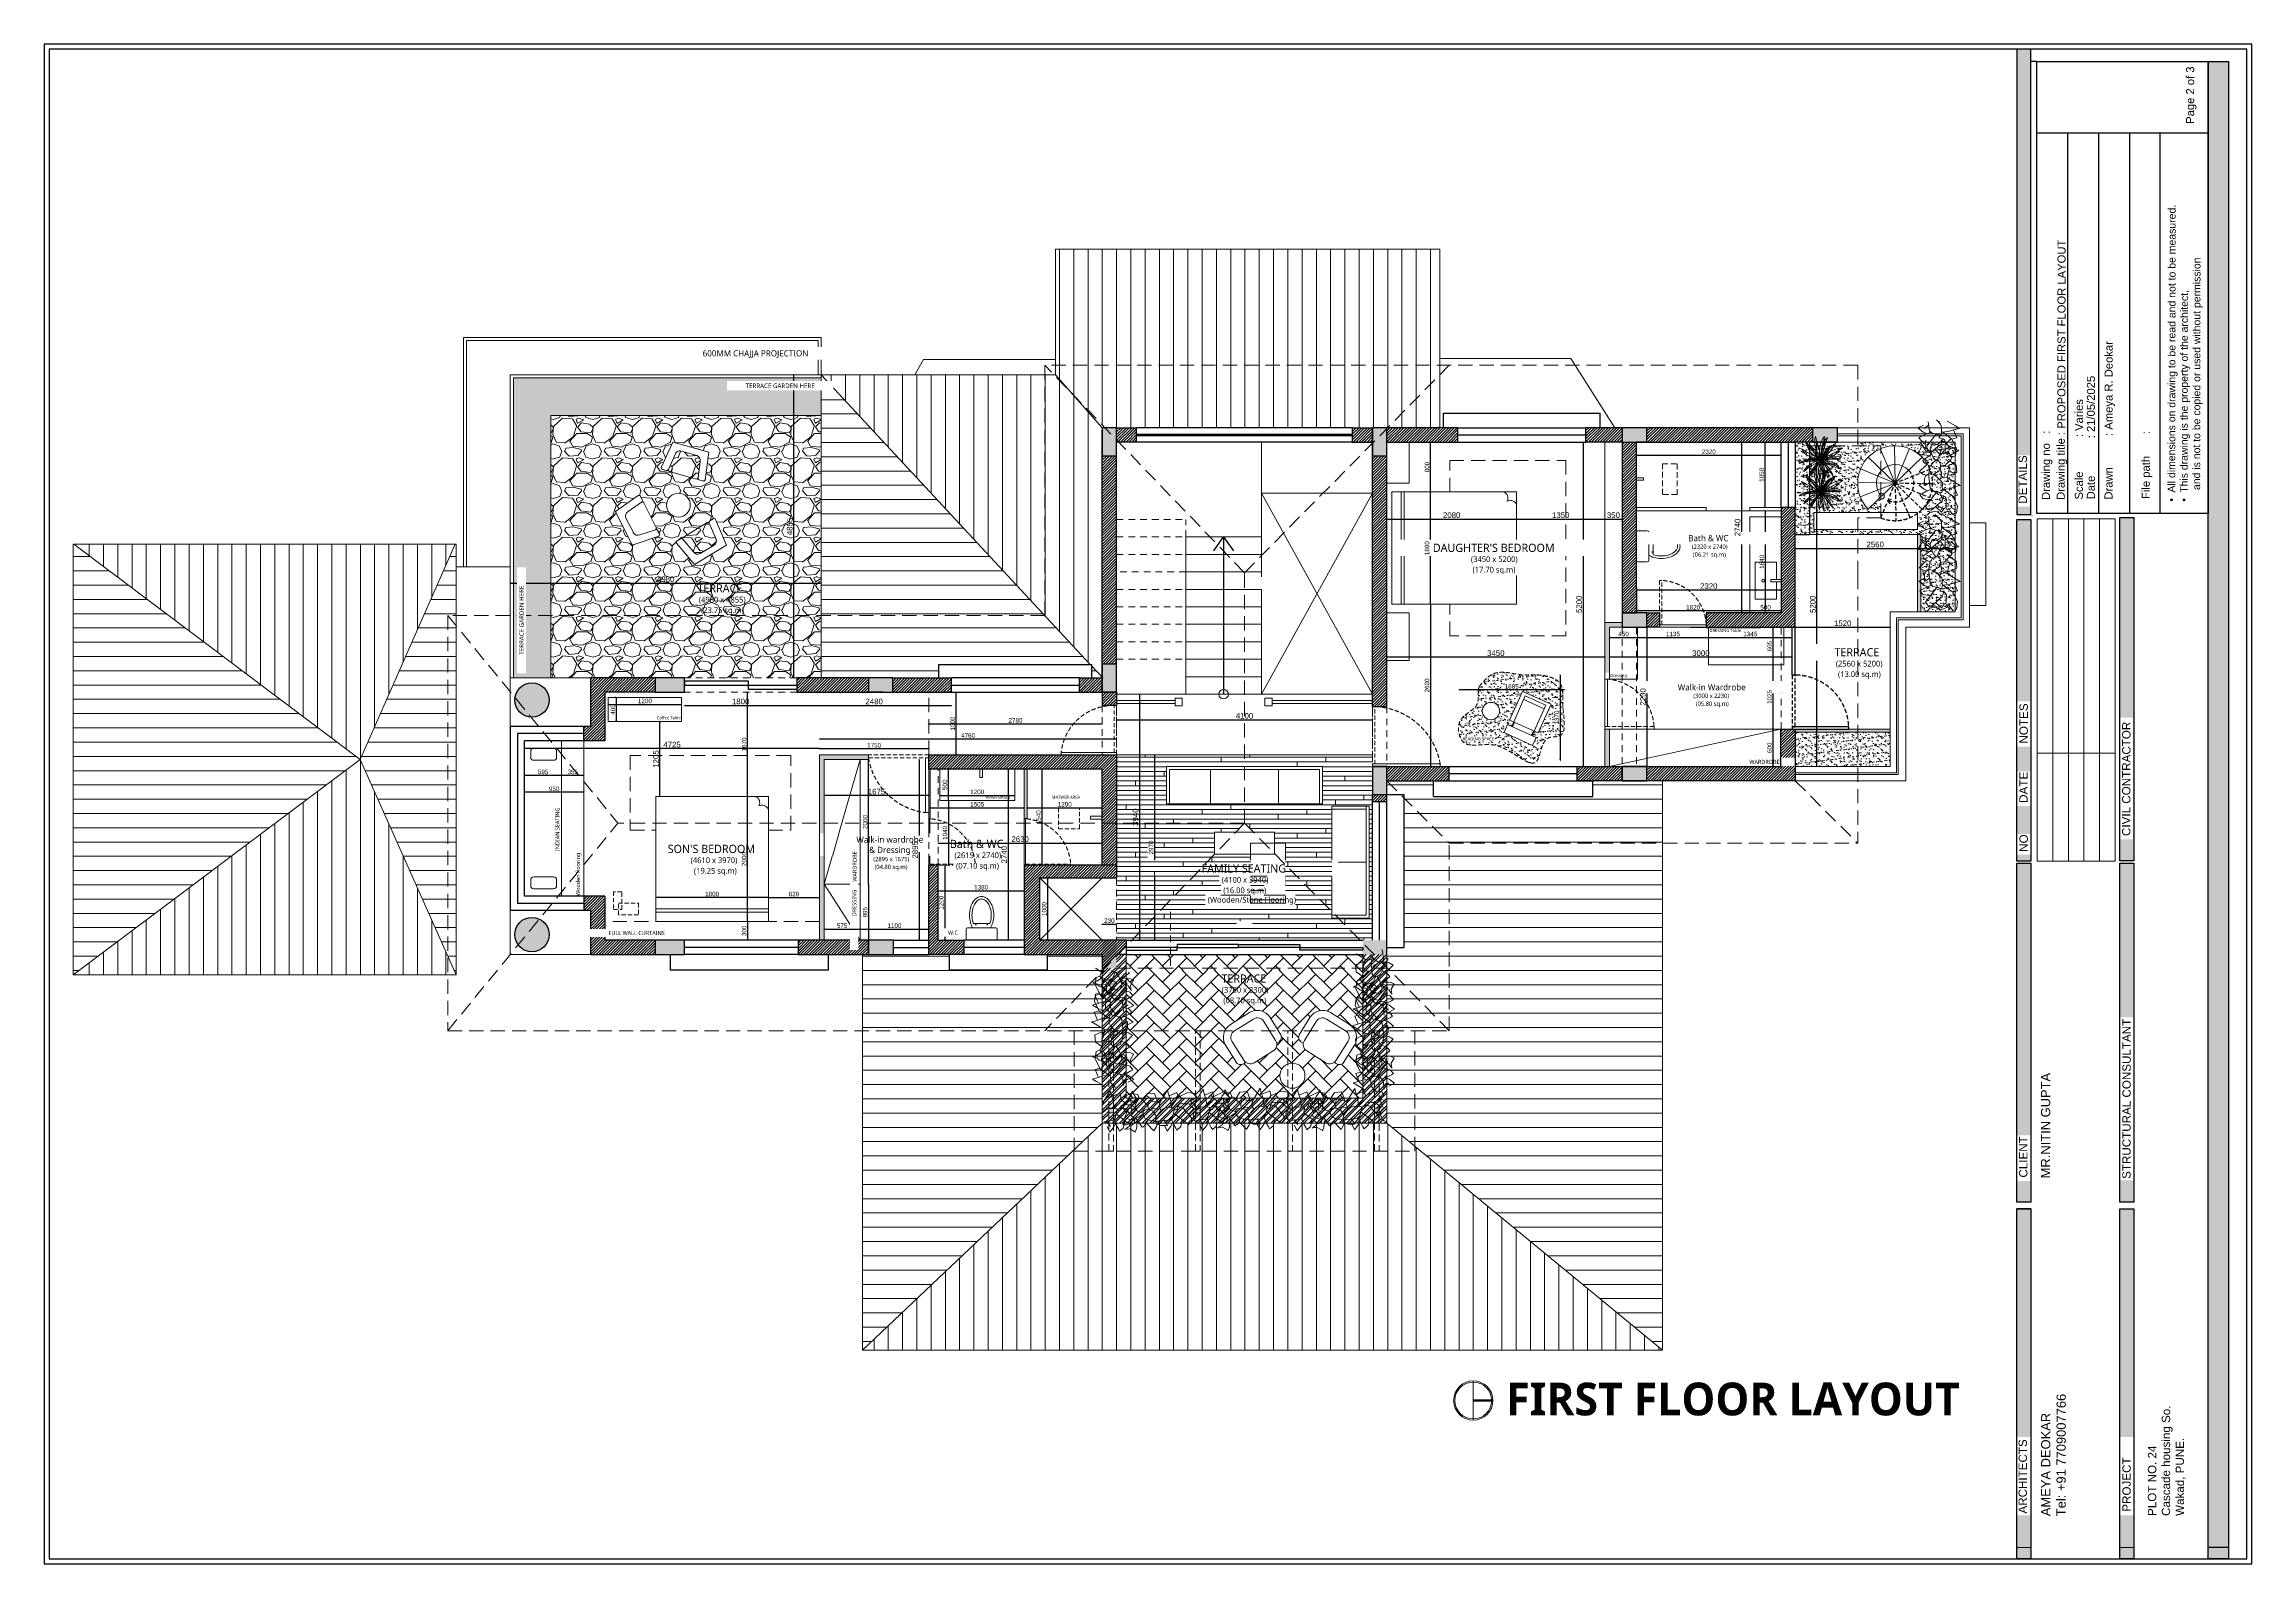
# Model space of a CAD drawing. Header units: millimetres. Extents: x 922141 to 965068, y 34629 to 256118.
# Drawn here: x 925535 to 960906, y 128230 to 152577 of the extents above; entities that cross this region are included whole.
import ezdxf

# ---------------------------------------------------------------- set-up
doc = ezdxf.new("R2010")
doc.units = ezdxf.units.MM
doc.header["$PDMODE"] = 35
for name, pattern in [('DASHED', [19.05, 12.7, -6.35]), ('DASHED2', [0.375, 0.25, -0.125]), ('HIDDEN', [0.35, 0.2, -0.15])]:
    doc.linetypes.add(name, pattern=pattern)
doc.layers.get('0').update_dxf_attribs({"plot": 0})
doc.layers.get('Defpoints').update_dxf_attribs({"color": 6})
for name, color, linetype, lineweight in [('00 NON SECTION LINE', 162, 'Continuous', 9), ('A-HATCH', 251, 'Continuous', 9), ('A-TEXT-TITLES-BOLD', 7, 'Continuous', 13), ('HATCH', 8, 'Continuous', 5), ('HATCH _ 1', 253, 'Continuous', 9), ('MCA__ ARREDO', 133, 'Continuous', 5), ('MCA__ FINESTRE', 111, 'Continuous', 5), ('MCA__ LANDSCAPE', 136, 'Continuous', 5), ('MCA__ LAYOUT TESTO', 6, 'Continuous', 5), ('MCA__ MURI ESISTENTI SEZIONATI', 30, 'Continuous', 30), ('MCA__ SCALE', 154, 'Continuous', 18), ('MCA__ VERDE_ALBERI', 94, 'Continuous', 0)]:
    doc.layers.add(name, color=color, linetype=linetype, lineweight=lineweight)
for name, color, linetype in [('DCR_TERRACE', 30, 'Continuous'), ('MCA__ FACCIATA', 140, 'Continuous'), ('MCA__ PISCINA ELEV.', 91, 'Continuous'), ('P-Drain Trench', 11, 'Continuous'), ('TEXT200', 7, 'Continuous')]:
    doc.layers.add(name, color=color, linetype=linetype)
doc.styles.add('FP1', font='arial.ttf')
doc.styles.get("Standard").update_dxf_attribs({"font": 'arial.ttf'})
doc.dimstyles.new('ISO-25', dxfattribs={"dimtxt": 250, "dimasz": 20, "dimexe": 1.25, "dimexo": 0.625, "dimtad": 1, "dimdec": 1, "dimrnd": 5, "dimtxsty": 'Standard', "dimcen": 2.5, "dimadec": 0, "dimazin": 0, "dimtfac": 1, "dimtdec": 1, "dimtmove": 0, "dimatfit": 3, "dimfxl": 1, "dimarcsym": 0})
pattern_1 = [(45, (295321.784, -305485.605), (-22.4506403, 22.4506403), [])]
pattern_2 = [(45, (302495.456, 100962.085), (-22.4506403, 22.4506403), [])]
pattern_3 = [(228.0128, (302952.656, 101597.085), (-5079.9988774, -5715.000852), [85.43036, -8457.6209]), (184.9697, (302895.506, 101533.585), (7620.0006677, 634.99448), [146.6012, -14513.5124]), (132.5104, (302749.456, 101520.885), (6349.9941062, -6985.005508), [103.3704, -10233.6803]), (267.2737, (302501.806, 101362.135), (634.9974713, 12700.0001873), [133.5011, -13216.6093]), (292.8337, (302495.456, 101228.785), (-3175.00629, 7619.9977215), [130.9084, -12959.95185]), (357.2737, (302546.256, 101108.135), (-12700.0001873, 634.9974713), [133.5011, -13216.6093]), (37.6942, (302679.606, 101101.785), (-8255.0046645, -6349.9939073), [176.5484, -17478.2791]), (72.2553, (302819.306, 101209.735), (4445.0068343, 13969.9976068), [166.6799, -16501.31384]), (121.4296, (302870.106, 101368.485), (-5080.0052287, 8254.9968482), [133.95325, -13261.38635]), (175.2364, (302800.256, 101482.785), (6985.000601, -634.9946232), [152.9283, -7493.4845]), (222.3974, (302647.856, 101495.485), (-7620.0046679, -6984.9949721), [197.7695, -19579.1931]), (138.8141, (303130.456, 101355.785), (-4445.001871, 3809.998294), [67.50114, -6682.64094]), (171.4692, (303079.656, 101400.235), (8254.9989109, -1270.0050229), [128.4205, -12713.6595]), (225, (302952.66, 101419.3), (-9e-14, -635.0002), [89.80233, -808.2229]), (203.1986, (302908.206, 101495.485), (3174.999829, 1270.000842), [48.3603, -4787.6555]), (291.8014, (302863.76, 101476.43), (-634.999943, 1905.000173), [68.3914, -3351.1884]), (30.9638, (302889.16, 101412.93), (1904.998744, 1270.001577), [111.0799, -3591.5746]), (161.5651, (302984.4, 101470.08), (1270.000276, -634.998986), [80.3218, -1927.72474]), (16.3895, (302495.456, 101476.435), (6350.001396, 1904.9953707), [112.522, -11139.7066]), (70.3462, (302603.406, 101508.185), (-2539.996982, -6985.001356), [94.39973, -9345.5541]), (293.1986, (302984.406, 101597.085), (-1270.000842, 3174.999829), [96.72, -4739.2958]), (343.6105, (303022.506, 101508.185), (-6350.001396, 1904.9953707), [112.522, -11139.7066]), (339.444, (302495.456, 101082.735), (-3175.001171, 1269.997458), [108.5088, -5316.93374]), (294.7751, (302597.056, 101044.635), (-3174.9950402, 6985.002173), [90.918, -9000.8983]), (66.8014, (302990.756, 100962.085), (1270.000842, 3174.999829), [96.72, -4739.2958]), (17.354, (303028.856, 101050.985), (-8255.0012821, -2539.996509), [106.4457, -10538.09424]), (69.444, (302679.606, 100962.085), (-1269.997458, -3175.001171), [54.2544, -5371.18814]), (101.3099, (302952.66, 100962.08), (-634.998496, 2540.000478), [32.37865, -3205.4984]), (165.9638, (302946.3, 100993.83), (1905.000347, -634.998766), [130.9084, -2487.26325]), (186.009, (302819.306, 101025.585), (6349.9998418, 634.9995666), [121.31675, -12010.3411]), (303.6901, (302889.16, 101355.78), (-635.000847, 1269.99972), [91.581, -2197.9439]), (353.1572, (302939.956, 101279.585), (10794.9995971, -1270.0050787), [159.8892, -15829.0025]), (60.9454, (303098.706, 101260.535), (-2540.000017, -4445.000244), [65.37706, -6472.348]), (90, (303130.46, 101317.7), (-635, 635), [38.1, -596.9]), (120.2564, (302806.606, 101044.635), (2539.996753, -4445.0015595), [88.21674, -8733.4852]), (48.0128, (302762.156, 101120.835), (5079.9988774, 5715.000852), [170.8607, -8372.1905]), (0, (302876.46, 101247.83), (635, 635), [165.1, -469.9]), (325.3048, (303041.556, 101247.835), (-6349.9963545, 4445.005467), [100.4024, -9939.829]), (254.0546, (303124.11, 101190.685), (-634.99993, -2540.00008), [92.4573, -4530.4126]), (207.646, (303098.706, 101101.785), (-12064.9973376, -6350.0048979), [150.5363, -14903.116]), (175.4261, (302965.356, 101031.935), (-8255.0003545, 634.9966987), [159.25736, -15766.462])]
pattern_4 = [(37.5, (295321.784, -305485.605), (-3.2000626, 97.8826475), [0, -77.216, 0, -86.36, 0, -82.55]), (7.5, (295321.78, -305485.6), (89.904657, 143.36502), [0, -41.656, 0, -69.596, 0, -26.67]), (327.5, (295259.3, -305485.605), (158.198474, 0.287437), [0, -25.4, 0, -91.44, 0, -119.38]), (317.5, (295259.3, -305485.6), (152.71129, 44.585865), [0, -12.7, 0, -59.944, 0, -68.58])]
pattern_5 = [(37.5, (302495.456, 100962.085), (-3.200063, 97.882647), [0, -77.216, 0, -86.36, 0, -82.55]), (7.5, (302495.46, 100962.08), (89.904657, 143.36502), [0, -41.656, 0, -69.596, 0, -26.67]), (327.5, (302432.97, 100962.085), (158.198474, 0.287437), [0, -25.4, 0, -91.44, 0, -119.38]), (317.5, (302432.97, 100962.08), (152.71129, 44.585865), [0, -12.7, 0, -59.944, 0, -68.58])]
pattern_6 = [(90, (295321.78, -306661.64), (-228.6, 1e-14), [])]
pattern_7 = [(180, (295321.78, -306661.64), (-3e-14, -228.6), [])]
pattern_8 = [(45, (295321.784, -306661.635), (-60.616729, 60.616729), []), (45, (295362.196, -306661.635), (-60.616729, 60.616729), [])]

# ---------------------------------------------------------------- blocks, each defined once
blk = doc.blocks.new('_ArchTick')
at = {"color": 0, "linetype": 'ByBlock', "const_width": 0.15}
blk.add_lwpolyline([(-0.5, -0.5), (0.5, 0.5)], dxfattribs=at)
blk = doc.blocks.new('*D157')
at = {"layer": 'Defpoints', "color": 0, "transparency": 16777216}
for p in [(939707, 141692), (942487, 141692), (942487, 141688)]:
    blk.add_point(p, dxfattribs=at)
at = {"layer": 'MCA__ FACCIATA', "color": 0, "lineweight": -2, "transparency": 16777216}
blk.add_line((939707, 141688), (942487, 141688), dxfattribs=at)
at = {"layer": 'MCA__ FACCIATA', "color": 0, "lineweight": -2, "transparency": 16777216, "xscale": 27, "yscale": 27, "zscale": 27, "rotation": 180}
blk.add_blockref('_ArchTick', (939707, 141688), dxfattribs=at)
at = {"layer": 'MCA__ FACCIATA', "color": 0, "lineweight": -2, "transparency": 16777216, "xscale": 27, "yscale": 27, "zscale": 27}
blk.add_blockref('_ArchTick', (942487, 141688), dxfattribs=at)
at = {"layer": 'MCA__ FACCIATA', "color": 0, "lineweight": 0, "transparency": 16777216, "insert": (941097, 141743), "char_height": 72, "attachment_point": 5}
blk.add_mtext('2780', dxfattribs=at)
blk = doc.blocks.new('*D133')
at = {"layer": 'Defpoints', "color": 0, "transparency": 16777216}
for p in [(942487, 138561), (942717, 138561), (942717, 138479)]:
    blk.add_point(p, dxfattribs=at)
at = {"layer": 'MCA__ FACCIATA', "color": 0, "lineweight": -2, "transparency": 16777216}
blk.add_line((942487, 138479), (942717, 138479), dxfattribs=at)
at = {"layer": 'MCA__ FACCIATA', "color": 0, "lineweight": -2, "transparency": 16777216, "xscale": 27, "yscale": 27, "zscale": 27, "rotation": 180}
blk.add_blockref('_ArchTick', (942487, 138479), dxfattribs=at)
at = {"layer": 'MCA__ FACCIATA', "color": 0, "lineweight": -2, "transparency": 16777216, "xscale": 27, "yscale": 27, "zscale": 27}
blk.add_blockref('_ArchTick', (942717, 138479), dxfattribs=at)
at = {"layer": 'MCA__ FACCIATA', "color": 0, "lineweight": 0, "transparency": 16777216, "insert": (942602, 138534), "char_height": 72, "attachment_point": 5}
blk.add_mtext('230', dxfattribs=at)
blk = doc.blocks.new('*D182')
at = {"layer": 'Defpoints', "color": 0, "transparency": 16777216}
for p in [(937594, 142192), (940072, 142192), (940072, 141982)]:
    blk.add_point(p, dxfattribs=at)
at = {"layer": 'MCA__ FACCIATA', "color": 0, "lineweight": -2, "transparency": 16777216}
blk.add_line((937594, 141982), (940072, 141982), dxfattribs=at)
at = {"layer": 'MCA__ FACCIATA', "color": 0, "lineweight": -2, "transparency": 16777216, "xscale": 27, "yscale": 27, "zscale": 27, "rotation": 180}
blk.add_blockref('_ArchTick', (937594, 141982), dxfattribs=at)
at = {"layer": 'MCA__ FACCIATA', "color": 0, "lineweight": -2, "transparency": 16777216, "xscale": 27, "yscale": 27, "zscale": 27}
blk.add_blockref('_ArchTick', (940072, 141982), dxfattribs=at)
at = {"layer": 'MCA__ FACCIATA', "color": 0, "lineweight": 0, "transparency": 16777216, "insert": (938833, 142046), "char_height": 90, "attachment_point": 5}
blk.add_mtext('2480', dxfattribs=at)
blk = doc.blocks.new('SDRG')
at = {"layer": 'MCA__ LANDSCAPE'}
blk.add_line((549525, 620386, 0), (549525, 620568, 0), dxfattribs=at)
at = {"layer": 'MCA__ VERDE_ALBERI', "transparency": 33554687}
for p, q in [((549139, 620536), (549212, 620647)), ((549212, 620647), (549247, 620701)), ((549247, 620701), (549255, 620655)), ((549255, 620655), (549284, 620545)), ((549265, 620616), (549376, 620658)), ((549376, 620658), (549392, 620591)), ((549390, 620590), (549529, 620648)), ((549529, 620648), (549626, 620629)), ((549549, 620679), (549536, 620626)), ((549560, 620662), (549549, 620679)), ((549576, 620622), (549560, 620662)), ((549690, 620543), (549755, 620633)), ((549755, 620633), (549854, 620638)), ((549854, 620638), (549885, 620553)), ((550003, 620622), (550037, 620675)), ((550037, 620675), (550046, 620629)), ((550056, 620591), (550167, 620633)), ((550167, 620633), (550183, 620566)), ((549116, 620388), (549179, 620443)), ((549149, 620417), (549139, 620428)), ((549179, 620443), (549218, 620456)), ((549218, 620456), (549258, 620452)), ((549258, 620452), (549290, 620453)), ((549287, 620453), (549284, 620545)), ((549286, 620463), (549390, 620590)), ((549290, 620453), (549330, 620443)), ((549318, 620379), (549298, 620320)), ((549316, 620372), (549513, 620207)), ((549330, 620431), (549318, 620379)), ((549328, 620420), (549338, 620420)), ((549330, 620443), (549330, 620431)), ((549360, 620415), (549338, 620420)), ((549370, 620427), (549360, 620415)), ((549383, 620468), (549370, 620427)), ((549390, 620486), (549383, 620468)), ((549384, 620471), (549398, 620457)), ((549448, 620512), (549387, 620574)), ((549433, 620499), (549390, 620486)), ((549425, 620433), (549394, 620447)), ((549452, 620442), (549398, 620457)), ((549457, 620519), (549415, 620488)), ((549415, 620488), (549415, 620476)), ((549415, 620476), (549423, 620436)), ((549423, 620436), (549446, 620397)), ((549472, 620495), (549433, 620499)), ((549457, 620380), (549437, 620338)), ((549437, 620338), (549441, 620315)), ((549459, 620383), (549446, 620397)), ((549467, 620414), (549452, 620442)), ((549492, 620543), (549457, 620519)), ((549481, 620421), (549457, 620380)), ((549512, 620357), (549467, 620414)), ((549530, 620492), (549472, 620495)), ((549475, 620532), (549491, 620566)), ((549505, 620451), (549477, 620433)), ((549477, 620433), (549481, 620421)), ((549505, 620596), (549491, 620566)), ((549506, 620561), (549492, 620543)), ((549536, 620626), (549505, 620596)), ((549684, 620367), (549505, 620451)), ((549516, 620562), (549506, 620561)), ((549568, 620284), (549512, 620357)), ((549597, 620513), (549516, 620562)), ((549521, 620346), (549600, 620425)), ((549542, 620488), (549530, 620492)), ((549579, 620503), (549542, 620488)), ((549542, 620488), (549548, 620469)), ((549600, 620425), (549548, 620469)), ((549593, 620546), (549557, 620527)), ((549557, 620527), (549579, 620503)), ((549620, 620545), (549576, 620622)), ((549642, 620578), (549580, 620483)), ((549580, 620483), (549588, 620443)), ((549606, 620403), (549588, 620443)), ((549642, 620577), (549593, 620546)), ((549682, 620353), (549625, 620317)), ((549642, 620577), (549626, 620629)), ((549674, 620562), (549642, 620578)), ((549716, 620512), (549674, 620562)), ((549687, 620389), (549681, 620348)), ((549681, 620348), (549708, 620297)), ((549711, 620413), (549687, 620389)), ((549765, 620415), (549711, 620413)), ((549760, 620469), (549716, 620512)), ((549766, 620508), (549757, 620450)), ((549757, 620450), (549765, 620421)), ((549765, 620421), (549769, 620415)), ((549827, 620389), (549765, 620415)), ((549779, 620543), (549766, 620508)), ((549819, 620527), (549779, 620543)), ((549812, 620417), (549783, 620410)), ((549844, 620424), (549812, 620417)), ((549924, 620501), (549819, 620527)), ((549869, 620309), (549827, 620389)), ((549923, 620410), (549844, 620424)), ((549907, 620363), (549869, 620309)), ((549885, 620553), (549887, 620510)), ((549907, 620363), (549970, 620417)), ((549911, 620461), (549924, 620503)), ((549923, 620410), (549911, 620461)), ((549940, 620391), (549923, 620410)), ((549924, 620503), (550003, 620622)), ((549970, 620417), (550009, 620431)), ((550009, 620431), (550049, 620426)), ((550046, 620629), (550075, 620520)), ((550049, 620426), (550081, 620428)), ((550077, 620428), (550075, 620520)), ((550077, 620437), (550181, 620565)), ((550081, 620428), (550121, 620418)), ((550108, 620353), (550089, 620295)), ((550107, 620347), (550304, 620181)), ((550121, 620406), (550108, 620353)), ((550118, 620394), (550129, 620395)), ((550121, 620418), (550121, 620406)), ((550150, 620390), (550129, 620395)), ((550161, 620402), (550150, 620390)), ((550174, 620443), (550161, 620402)), ((550181, 620461), (550174, 620443)), ((550175, 620446), (550189, 620432)), ((550181, 620565), (550319, 620623)), ((550223, 620474), (550181, 620461)), ((550243, 620417), (550189, 620432)), ((550263, 620470), (550223, 620474)), ((550258, 620388), (550243, 620417)), ((550303, 620332), (550258, 620388)), ((550320, 620466), (550263, 620470)), ((550359, 620259), (550303, 620332)), ((550312, 620320), (550391, 620399)), ((550319, 620623), (550417, 620603)), ((550333, 620462), (550320, 620466)), ((550370, 620477), (550333, 620462)), ((550333, 620462), (550339, 620444)), ((550391, 620399), (550339, 620444)), ((550383, 620521), (550348, 620502)), ((550348, 620502), (550370, 620477)), ((550395, 620356), (550375, 620309)), ((550433, 620552), (550383, 620521)), ((550394, 620507), (550387, 620489)), ((550387, 620489), (550407, 620421)), ((550426, 620495), (550394, 620507)), ((550426, 620383), (550395, 620356)), ((550423, 620381), (550407, 620421)), ((550433, 620552), (550417, 620603)), ((549260, 620284), (549139, 620274)), ((549181, 620208), (549215, 620128)), ((549182, 620278), (549222, 620218)), ((549215, 620128), (549274, 620198)), ((549222, 620207), (549222, 620218)), ((549298, 620320), (549260, 620284)), ((549274, 620198), (549299, 620247)), ((549287, 620310), (549288, 620279)), ((549308, 620222), (549288, 620279)), ((549335, 620165), (549308, 620222)), ((549350, 620136), (549335, 620165)), ((549399, 620173), (549350, 620136)), ((549394, 620232), (549415, 620221)), ((549406, 620185), (549399, 620173)), ((549429, 620279), (549406, 620185)), ((549415, 620221), (549448, 620217)), ((549423, 620153), (549444, 620169)), ((549441, 620315), (549485, 620294)), ((549446, 620170), (549488, 620195)), ((549457, 620159), (549446, 620170)), ((549448, 620217), (549462, 620223)), ((549493, 620161), (549457, 620159)), ((549508, 620236), (549462, 620223)), ((549485, 620294), (549514, 620283)), ((549488, 620195), (549498, 620219)), ((549562, 620117), (549493, 620161)), ((549498, 620219), (549508, 620237)), ((549508, 620237), (549526, 620261)), ((549513, 620207), (549556, 620237)), ((549514, 620283), (549585, 620303)), ((549526, 620261), (549568, 620291)), ((549556, 620237), (549568, 620284)), ((549563, 620111), (549562, 620117)), ((549586, 620159), (549563, 620111)), ((549568, 620298), (549568, 620291)), ((549582, 620303), (549665, 620173)), ((549585, 620303), (549625, 620317)), ((549592, 620199), (549586, 620159)), ((549595, 620234), (549592, 620199)), ((549608, 620262), (549595, 620234)), ((549665, 620173), (549679, 620180)), ((549679, 620180), (549704, 620198)), ((549704, 620198), (549731, 620234)), ((549708, 620297), (549781, 620259)), ((549725, 620226), (549823, 620118)), ((549750, 620275), (549731, 620234)), ((549781, 620259), (549809, 620260)), ((549809, 620260), (549849, 620250)), ((549823, 620118), (549860, 620173)), ((549869, 620309), (549849, 620250)), ((549849, 620250), (549875, 620216)), ((549892, 620246), (549849, 620250)), ((549860, 620173), (549874, 620219)), ((549875, 620216), (549887, 620200)), ((549887, 620200), (549923, 620184)), ((550050, 620258), (549892, 620246)), ((549923, 620184), (550013, 620181)), ((549972, 620182), (550006, 620103)), ((549973, 620252), (550013, 620193)), ((550006, 620103), (550065, 620173)), ((550013, 620181), (550013, 620193)), ((550089, 620295), (550050, 620258)), ((550065, 620173), (550090, 620222)), ((550078, 620285), (550079, 620254)), ((550099, 620196), (550079, 620254)), ((550126, 620139), (550099, 620196)), ((550141, 620111), (550126, 620139)), ((550190, 620148), (550141, 620111)), ((550197, 620160), (550190, 620148)), ((550219, 620253), (550197, 620160)), ((550304, 620181), (550346, 620212)), ((550346, 620212), (550359, 620259)), ((550375, 620309), (550379, 620292)), ((550388, 620236), (550379, 620292)), ((550388, 620236), (550403, 620221)), ((550403, 620221), (550426, 620201))]:
    blk.add_line(p, q, dxfattribs=at)
blk = doc.blocks.new('bush')
at = {"layer": 'MCA__ LANDSCAPE'}
for p, q in [((354251, 640829), (354270, 640855)), ((354270, 640855), (354294, 640877)), ((354294, 640877), (354282, 640837)), ((354011, 640568), (353977, 640553)), ((353977, 640553), (354023, 640558)), ((354028, 640772), (354004, 640778)), ((354004, 640778), (354091, 640716)), ((354039, 640580), (354011, 640568)), ((354023, 640558), (354063, 640563)), ((354054, 640763), (354028, 640772)), ((354062, 640587), (354039, 640580)), ((354079, 640749), (354054, 640763)), ((354084, 640591), (354062, 640587)), ((354063, 640563), (354098, 640568)), ((354105, 640729), (354079, 640749)), ((354107, 640591), (354084, 640591)), ((354091, 640716), (354167, 640624)), ((354098, 640568), (354128, 640571)), ((354132, 640703), (354105, 640729)), ((354135, 640588), (354107, 640591)), ((354128, 640571), (354154, 640574)), ((354159, 640669), (354132, 640703)), ((354169, 640582), (354135, 640588)), ((354154, 640574), (354177, 640575)), ((354186, 640626), (354159, 640669)), ((354167, 640624), (354214, 640573)), ((354214, 640573), (354169, 640582)), ((354171, 640537), (354189, 640554)), ((354177, 640575), (354196, 640575)), ((354214, 640573), (354186, 640626)), ((354189, 640554), (354203, 640566)), ((354214, 640573), (354194, 640542)), ((354196, 640575), (354214, 640573)), ((354203, 640566), (354214, 640573)), ((354211, 640629), (354212, 640680)), ((354214, 640573), (354211, 640629)), ((354212, 640680), (354216, 640725)), ((354214, 640573), (354249, 640615)), ((354221, 640611), (354214, 640573)), ((354248, 640595), (354214, 640573)), ((354214, 640573), (354261, 640586)), ((354234, 640577), (354214, 640573)), ((354214, 640573), (354267, 640557)), ((354238, 640556), (354214, 640573)), ((354214, 640573), (354239, 640540)), ((354224, 640545), (354214, 640573)), ((354216, 640725), (354224, 640764)), ((354230, 640648), (354221, 640611)), ((354224, 640764), (354235, 640799)), ((354239, 640685), (354230, 640648)), ((354259, 640581), (354234, 640577)), ((354235, 640799), (354251, 640829)), ((354265, 640539), (354238, 640556)), ((354249, 640722), (354239, 640685)), ((354284, 640616), (354248, 640595)), ((354259, 640760), (354249, 640722)), ((354249, 640615), (354285, 640649)), ((354271, 640798), (354259, 640760)), ((354289, 640583), (354259, 640581)), ((354261, 640586), (354302, 640596)), ((354267, 640557), (354315, 640540)), ((354282, 640837), (354271, 640798)), ((354320, 640635), (354284, 640616)), ((354285, 640649), (354320, 640677)), ((354321, 640585), (354289, 640583)), ((354302, 640596), (354338, 640601)), ((354320, 640677), (354356, 640699)), ((354356, 640654), (354320, 640635)), ((354356, 640586), (354321, 640585)), ((354338, 640601), (354368, 640604)), ((354356, 640699), (354393, 640715)), ((354393, 640673), (354356, 640654)), ((354392, 640586), (354356, 640586)), ((354368, 640604), (354396, 640604)), ((354429, 640586), (354392, 640586)), ((354393, 640715), (354429, 640726)), ((354430, 640693), (354393, 640673)), ((354396, 640604), (354420, 640600)), ((354420, 640600), (354443, 640595)), ((354429, 640726), (354467, 640732)), ((354466, 640586), (354429, 640586)), ((354467, 640713), (354430, 640693)), ((354443, 640595), (354466, 640586)), ((354467, 640732), (354504, 640734)), ((354504, 640734), (354467, 640713)), ((354046, 640383), (354076, 640424)), ((354066, 640400), (354046, 640383)), ((354086, 640418), (354066, 640400)), ((354076, 640424), (354103, 640459)), ((354108, 640439), (354086, 640418)), ((354103, 640459), (354128, 640490)), ((354130, 640461), (354108, 640439)), ((354128, 640490), (354151, 640516)), ((354152, 640486), (354130, 640461)), ((354151, 640516), (354171, 640537)), ((354174, 640513), (354152, 640486)), ((354194, 640542), (354174, 640513)), ((354235, 640514), (354224, 640545)), ((354245, 640482), (354235, 640514)), ((354239, 640540), (354261, 640507)), ((354256, 640449), (354245, 640482)), ((354268, 640416), (354256, 640449)), ((354261, 640507), (354279, 640475)), ((354294, 640522), (354265, 640539)), ((354279, 640384), (354268, 640416)), ((354279, 640475), (354292, 640443)), ((354290, 640354), (354279, 640384)), ((354301, 640328), (354290, 640354)), ((354292, 640443), (354302, 640412)), ((354325, 640506), (354294, 640522)), ((354306, 640354), (354301, 640328)), ((354302, 640412), (354306, 640382)), ((354306, 640382), (354306, 640354)), ((354315, 640540), (354356, 640523)), ((354359, 640490), (354325, 640506)), ((354356, 640523), (354391, 640506)), ((354395, 640475), (354359, 640490)), ((354391, 640506), (354420, 640490)), ((354432, 640461), (354395, 640475)), ((354420, 640490), (354442, 640475)), ((354471, 640448), (354432, 640461)), ((354442, 640475), (354459, 640461)), ((354459, 640461), (354471, 640448))]:
    blk.add_line(p, q, dxfattribs=at)
at = {"layer": 'MCA__ LANDSCAPE', "flags": 128}
for points in [[(354223, 640574), (354191, 640618), (354165, 640660), (354146, 640702), (354133, 640742), (354126, 640781), (354124, 640819), (354126, 640857), (354133, 640894)], [(354133, 640894), (354145, 640853), (354156, 640812), (354166, 640772), (354176, 640731), (354187, 640692), (354197, 640652), (354209, 640613), (354223, 640574)], [(354203, 640564), (354192, 640617), (354187, 640666), (354187, 640711), (354192, 640753), (354202, 640792), (354216, 640827), (354233, 640860), (354255, 640891)], [(354255, 640891), (354249, 640849), (354242, 640808), (354234, 640767), (354226, 640726), (354219, 640685), (354212, 640645), (354207, 640604), (354203, 640564)], [(354203, 640564), (354144, 640575), (354093, 640580), (354050, 640579), (354013, 640574), (353982, 640566), (353955, 640554), (353932, 640540), (353912, 640525)], [(353946, 640722), (353982, 640701), (354017, 640681), (354052, 640661), (354086, 640642), (354120, 640624), (354154, 640607), (354188, 640590), (354223, 640574)], [(354223, 640574), (354167, 640585), (354119, 640597), (354076, 640611), (354039, 640628), (354008, 640647), (353982, 640669), (353962, 640694), (353946, 640722)], [(354223, 640574), (354165, 640560), (354117, 640543), (354078, 640524), (354046, 640504), (354021, 640483), (354002, 640462), (353987, 640439), (353975, 640417)], [(354013, 640814), (354037, 640780), (354061, 640747), (354084, 640715), (354107, 640683), (354130, 640652), (354154, 640622), (354178, 640593), (354203, 640564)], [(354203, 640564), (354157, 640596), (354118, 640628), (354085, 640659), (354059, 640689), (354038, 640720), (354024, 640750), (354016, 640782), (354013, 640814)], [(354203, 640564), (354169, 640534), (354143, 640510), (354123, 640490), (354109, 640472), (354098, 640452), (354090, 640430), (354082, 640401), (354073, 640365)], [(354223, 640574), (354204, 640533), (354190, 640501), (354181, 640474), (354176, 640452), (354175, 640429), (354176, 640405), (354181, 640376), (354188, 640339)], [(354188, 640339), (354194, 640385), (354198, 640426), (354202, 640460), (354205, 640491), (354208, 640516), (354212, 640539), (354217, 640558), (354223, 640574)], [(354249, 640315), (354235, 640363), (354224, 640406), (354216, 640445), (354209, 640479), (354205, 640508), (354203, 640532), (354202, 640550), (354203, 640564)], [(354348, 640771), (354325, 640741), (354302, 640712), (354280, 640683), (354260, 640655), (354241, 640629), (354225, 640604), (354212, 640582), (354203, 640564)], [(354203, 640564), (354222, 640609), (354240, 640647), (354257, 640679), (354274, 640704), (354291, 640726), (354309, 640743), (354327, 640758), (354348, 640771)], [(354459, 640689), (354426, 640666), (354392, 640645), (354358, 640627), (354325, 640610), (354292, 640595), (354261, 640583), (354231, 640572), (354203, 640564)], [(354203, 640564), (354249, 640596), (354291, 640623), (354330, 640645), (354364, 640662), (354395, 640675), (354421, 640683), (354443, 640688), (354459, 640689)], [(354203, 640564), (354215, 640529), (354225, 640495), (354233, 640462), (354239, 640429), (354244, 640397), (354246, 640368), (354248, 640340), (354249, 640315)], [(354450, 640481), (354422, 640489), (354392, 640498), (354360, 640509), (354327, 640521), (354294, 640532), (354262, 640544), (354231, 640554), (354203, 640564)], [(354203, 640564), (354245, 640564), (354284, 640561), (354320, 640554), (354354, 640545), (354384, 640533), (354410, 640519), (354432, 640501), (354450, 640481)], [(354223, 640574), (354221, 640623), (354221, 640665), (354224, 640701), (354228, 640732), (354235, 640758), (354244, 640782), (354254, 640803), (354267, 640823)], [(354267, 640823), (354259, 640787), (354251, 640751), (354243, 640715), (354236, 640681), (354230, 640649), (354226, 640620), (354223, 640595), (354223, 640574)], [(354403, 640796), (354382, 640761), (354360, 640728), (354337, 640697), (354314, 640668), (354291, 640641), (354268, 640616), (354245, 640594), (354223, 640574)], [(354223, 640574), (354251, 640623), (354278, 640665), (354304, 640701), (354328, 640731), (354351, 640756), (354371, 640774), (354388, 640788), (354403, 640796)], [(354223, 640574), (354261, 640592), (354298, 640605), (354333, 640615), (354368, 640621), (354400, 640623), (354430, 640620), (354457, 640614), (354482, 640603)], [(354482, 640603), (354453, 640598), (354422, 640594), (354388, 640591), (354354, 640587), (354319, 640584), (354285, 640581), (354253, 640578), (354223, 640574)], [(354369, 640368), (354337, 640406), (354308, 640440), (354284, 640472), (354264, 640500), (354248, 640525), (354236, 640545), (354228, 640562), (354223, 640574)], [(354223, 640574), (354249, 640548), (354272, 640522), (354293, 640494), (354312, 640467), (354330, 640441), (354345, 640415), (354358, 640390), (354369, 640368)]]:
    blk.add_lwpolyline(points, dxfattribs=at)
at = {"layer": 'MCA__ LANDSCAPE'}
for points in [[(353912, 640525), (354015, 640555), (354134, 640558), (354203, 640564)], [(353975, 640417), (354056, 640487), (354162, 640540), (354223, 640574)], [(354073, 640365), (354097, 640404), (354118, 640439), (354136, 640469), (354152, 640495), (354165, 640517), (354178, 640536), (354190, 640551), (354203, 640564)]]:
    blk.add_lwpolyline(points, dxfattribs=at)
blk = doc.blocks.new('*D158')
at = {"layer": 'Defpoints', "color": 0, "transparency": 16777216}
for p in [(953591, 144523), (956151, 144523), (956151, 144497)]:
    blk.add_point(p, dxfattribs=at)
at = {"layer": 'MCA__ FACCIATA', "color": 0, "lineweight": -2, "transparency": 16777216}
blk.add_line((953591, 144497), (956151, 144497), dxfattribs=at)
at = {"layer": 'MCA__ FACCIATA', "color": 0, "lineweight": -2, "transparency": 16777216, "xscale": 27, "yscale": 27, "zscale": 27, "rotation": 180}
blk.add_blockref('_ArchTick', (953591, 144497), dxfattribs=at)
at = {"layer": 'MCA__ FACCIATA', "color": 0, "lineweight": -2, "transparency": 16777216, "xscale": 27, "yscale": 27, "zscale": 27}
blk.add_blockref('_ArchTick', (956151, 144497), dxfattribs=at)
at = {"layer": 'MCA__ FACCIATA', "color": 0, "lineweight": 0, "transparency": 16777216, "insert": (954871, 144561), "char_height": 90, "attachment_point": 5}
blk.add_mtext('2560', dxfattribs=at)
blk = doc.blocks.new('*D134')
at = {"layer": 'Defpoints', "color": 0, "transparency": 16777216}
for p in [(953936, 146202), (953937, 146202), (953937, 141004)]:
    blk.add_point(p, dxfattribs=at)
at = {"layer": 'MCA__ FACCIATA', "color": 0, "lineweight": -2, "transparency": 16777216}
blk.add_line((953936, 141004), (953936, 146202), dxfattribs=at)
at = {"layer": 'MCA__ FACCIATA', "color": 0, "lineweight": -2, "transparency": 16777216, "xscale": 27, "yscale": 27, "zscale": 27}
for p, rotation in [((953936, 146202), 90), ((953936, 141004), 270)]:
    blk.add_blockref('_ArchTick', p, dxfattribs=dict(at, rotation=rotation))
at = {"layer": 'MCA__ FACCIATA', "color": 0, "lineweight": 0, "transparency": 16777216, "insert": (953872, 143603), "char_height": 90, "attachment_point": 5, "rotation": 90}
blk.add_mtext('5200', dxfattribs=at)
blk = doc.blocks.new('*D159')
at = {"layer": 'Defpoints', "color": 0, "transparency": 16777216}
for p in [(943324, 141191), (943324, 138221), (943324, 138221)]:
    blk.add_point(p, dxfattribs=at)
at = {"layer": 'MCA__ FACCIATA', "color": 0, "lineweight": -2, "transparency": 16777216}
blk.add_line((943324, 141191), (943324, 138221), dxfattribs=at)
at = {"layer": 'MCA__ FACCIATA', "color": 0, "lineweight": -2, "transparency": 16777216, "xscale": 27, "yscale": 27, "zscale": 27}
for p, rotation in [((943324, 141191), 90), ((943324, 138221), 270)]:
    blk.add_blockref('_ArchTick', p, dxfattribs=dict(at, rotation=rotation))
at = {"layer": 'MCA__ FACCIATA', "color": 0, "lineweight": 0, "transparency": 16777216, "insert": (943270, 139706), "char_height": 72, "attachment_point": 5, "rotation": 90}
blk.add_mtext('2970', dxfattribs=at)
blk = doc.blocks.new('*D160')
at = {"layer": 'Defpoints', "color": 0, "transparency": 16777216}
for p in [(943111, 142162), (943085, 138221), (943111, 138221)]:
    blk.add_point(p, dxfattribs=at)
at = {"layer": 'MCA__ FACCIATA', "color": 0, "lineweight": -2, "transparency": 16777216}
blk.add_line((943085, 142162), (943085, 138221), dxfattribs=at)
at = {"layer": 'MCA__ FACCIATA', "color": 0, "lineweight": -2, "transparency": 16777216, "xscale": 27, "yscale": 27, "zscale": 27}
for p, rotation in [((943085, 142162), 90), ((943085, 138221), 270)]:
    blk.add_blockref('_ArchTick', p, dxfattribs=dict(at, rotation=rotation))
at = {"layer": 'MCA__ FACCIATA', "color": 0, "lineweight": 0, "transparency": 16777216, "insert": (943021, 140192), "char_height": 90, "attachment_point": 5, "rotation": 90}
blk.add_mtext('3940', dxfattribs=at)
blk = doc.blocks.new('*D135')
at = {"layer": 'Defpoints', "color": 0, "transparency": 16777216}
for p in [(942717, 141631), (946817, 141752), (946817, 141631)]:
    blk.add_point(p, dxfattribs=at)
at = {"layer": 'MCA__ FACCIATA', "color": 0, "lineweight": -2, "transparency": 16777216}
blk.add_line((942717, 141752), (946817, 141752), dxfattribs=at)
at = {"layer": 'MCA__ FACCIATA', "color": 0, "lineweight": -2, "transparency": 16777216, "xscale": 27, "yscale": 27, "zscale": 27, "rotation": 180}
blk.add_blockref('_ArchTick', (942717, 141752), dxfattribs=at)
at = {"layer": 'MCA__ FACCIATA', "color": 0, "lineweight": -2, "transparency": 16777216, "xscale": 27, "yscale": 27, "zscale": 27}
blk.add_blockref('_ArchTick', (946817, 141752), dxfattribs=at)
at = {"layer": 'MCA__ FACCIATA', "color": 0, "lineweight": 0, "transparency": 16777216, "insert": (944767, 141816), "char_height": 90, "attachment_point": 5}
blk.add_mtext('4100', dxfattribs=at)
blk = doc.blocks.new('*D161')
at = {"layer": 'Defpoints', "color": 0, "transparency": 16777216}
for p in [(948205, 142274), (948205, 142232), (949891, 142274)]:
    blk.add_point(p, dxfattribs=at)
at = {"layer": 'MCA__ FACCIATA', "color": 0, "lineweight": -2, "transparency": 16777216}
blk.add_line((949891, 142232), (948205, 142232), dxfattribs=at)
at = {"layer": 'MCA__ FACCIATA', "color": 0, "lineweight": -2, "transparency": 16777216, "xscale": 27, "yscale": 27, "zscale": 27, "rotation": 180}
blk.add_blockref('_ArchTick', (948205, 142232), dxfattribs=at)
at = {"layer": 'MCA__ FACCIATA', "color": 0, "lineweight": -2, "transparency": 16777216, "xscale": 27, "yscale": 27, "zscale": 27}
blk.add_blockref('_ArchTick', (949891, 142232), dxfattribs=at)
at = {"layer": 'MCA__ FACCIATA', "color": 0, "lineweight": 0, "transparency": 16777216, "insert": (949048, 142287), "char_height": 72, "attachment_point": 5}
blk.add_mtext('1685', dxfattribs=at)
blk = doc.blocks.new('*D162')
at = {"layer": 'Defpoints', "color": 0, "transparency": 16777216}
for p in [(950540, 145063), (950815, 145063), (950815, 144966)]:
    blk.add_point(p, dxfattribs=at)
at = {"layer": 'MCA__ FACCIATA', "color": 0, "lineweight": -2, "transparency": 16777216}
blk.add_line((950540, 144966), (950815, 144966), dxfattribs=at)
at = {"layer": 'MCA__ FACCIATA', "color": 0, "lineweight": -2, "transparency": 16777216, "xscale": 27, "yscale": 27, "zscale": 27, "rotation": 180}
blk.add_blockref('_ArchTick', (950540, 144966), dxfattribs=at)
at = {"layer": 'MCA__ FACCIATA', "color": 0, "lineweight": -2, "transparency": 16777216, "xscale": 27, "yscale": 27, "zscale": 27}
blk.add_blockref('_ArchTick', (950815, 144966), dxfattribs=at)
at = {"layer": 'MCA__ FACCIATA', "color": 0, "lineweight": 0, "transparency": 16777216, "insert": (950677, 145030), "char_height": 90, "attachment_point": 5}
blk.add_mtext('350', dxfattribs=at)
blk = doc.blocks.new('*D163')
at = {"layer": 'Defpoints', "color": 0, "transparency": 16777216}
for p in [(949809, 142471), (949809, 141103), (949824, 141103)]:
    blk.add_point(p, dxfattribs=at)
at = {"layer": 'MCA__ FACCIATA', "color": 0, "lineweight": -2, "transparency": 16777216}
blk.add_line((949824, 142471), (949824, 141103), dxfattribs=at)
at = {"layer": 'MCA__ FACCIATA', "color": 0, "lineweight": -2, "transparency": 16777216, "xscale": 27, "yscale": 27, "zscale": 27}
for p, rotation in [((949824, 142471), 90), ((949824, 141103), 270)]:
    blk.add_blockref('_ArchTick', p, dxfattribs=dict(at, rotation=rotation))
at = {"layer": 'MCA__ FACCIATA', "color": 0, "lineweight": 0, "transparency": 16777216, "insert": (949769, 141787), "char_height": 72, "attachment_point": 5, "rotation": 90}
blk.add_mtext('1370', dxfattribs=at)
blk = doc.blocks.new('*D164')
at = {"layer": 'Defpoints', "color": 0, "transparency": 16777216}
for p in [(947047, 144960), (949125, 144966), (949125, 144960)]:
    blk.add_point(p, dxfattribs=at)
at = {"layer": 'MCA__ FACCIATA', "color": 0, "lineweight": -2, "transparency": 16777216}
blk.add_line((947047, 144966), (949125, 144966), dxfattribs=at)
at = {"layer": 'MCA__ FACCIATA', "color": 0, "lineweight": -2, "transparency": 16777216, "xscale": 27, "yscale": 27, "zscale": 27, "rotation": 180}
blk.add_blockref('_ArchTick', (947047, 144966), dxfattribs=at)
at = {"layer": 'MCA__ FACCIATA', "color": 0, "lineweight": -2, "transparency": 16777216, "xscale": 27, "yscale": 27, "zscale": 27}
blk.add_blockref('_ArchTick', (949125, 144966), dxfattribs=at)
at = {"layer": 'MCA__ FACCIATA', "color": 0, "lineweight": 0, "transparency": 16777216, "insert": (948086, 145030), "char_height": 90, "attachment_point": 5}
blk.add_mtext('2080', dxfattribs=at)
blk = doc.blocks.new('*D165')
at = {"layer": 'Defpoints', "color": 0, "transparency": 16777216}
for p in [(947959, 143602), (947746, 141004), (947959, 141004)]:
    blk.add_point(p, dxfattribs=at)
at = {"layer": 'MCA__ FACCIATA', "color": 0, "lineweight": -2, "transparency": 16777216}
blk.add_line((947746, 143602), (947746, 141004), dxfattribs=at)
at = {"layer": 'MCA__ FACCIATA', "color": 0, "lineweight": -2, "transparency": 16777216, "xscale": 27, "yscale": 27, "zscale": 27}
for p, rotation in [((947746, 143602), 90), ((947746, 141004), 270)]:
    blk.add_blockref('_ArchTick', p, dxfattribs=dict(at, rotation=rotation))
at = {"layer": 'MCA__ FACCIATA', "color": 0, "lineweight": 0, "transparency": 16777216, "insert": (947691, 142303), "char_height": 72, "attachment_point": 5, "rotation": 90}
blk.add_mtext('2600', dxfattribs=at)
blk = doc.blocks.new('*D166')
at = {"layer": 'Defpoints', "color": 0, "transparency": 16777216}
for p in [(949125, 145063), (950540, 145063), (950540, 144966)]:
    blk.add_point(p, dxfattribs=at)
at = {"layer": 'MCA__ FACCIATA', "color": 0, "lineweight": -2, "transparency": 16777216}
blk.add_line((949125, 144966), (950540, 144966), dxfattribs=at)
at = {"layer": 'MCA__ FACCIATA', "color": 0, "lineweight": -2, "transparency": 16777216, "xscale": 27, "yscale": 27, "zscale": 27, "rotation": 180}
blk.add_blockref('_ArchTick', (949125, 144966), dxfattribs=at)
at = {"layer": 'MCA__ FACCIATA', "color": 0, "lineweight": -2, "transparency": 16777216, "xscale": 27, "yscale": 27, "zscale": 27}
blk.add_blockref('_ArchTick', (950540, 144966), dxfattribs=at)
at = {"layer": 'MCA__ FACCIATA', "color": 0, "lineweight": 0, "transparency": 16777216, "insert": (949833, 145030), "char_height": 90, "attachment_point": 5}
blk.add_mtext('1350', dxfattribs=at)
blk = doc.blocks.new('*D167')
at = {"layer": 'Defpoints', "color": 0, "transparency": 16777216}
for p in [(947047, 142857), (947047, 142755), (950540, 142857)]:
    blk.add_point(p, dxfattribs=at)
at = {"layer": 'MCA__ FACCIATA', "color": 0, "lineweight": -2, "transparency": 16777216}
blk.add_line((950540, 142755), (947047, 142755), dxfattribs=at)
at = {"layer": 'MCA__ FACCIATA', "color": 0, "lineweight": -2, "transparency": 16777216, "xscale": 27, "yscale": 27, "zscale": 27, "rotation": 180}
blk.add_blockref('_ArchTick', (947047, 142755), dxfattribs=at)
at = {"layer": 'MCA__ FACCIATA', "color": 0, "lineweight": -2, "transparency": 16777216, "xscale": 27, "yscale": 27, "zscale": 27}
blk.add_blockref('_ArchTick', (950540, 142755), dxfattribs=at)
at = {"layer": 'MCA__ FACCIATA', "color": 0, "lineweight": 0, "transparency": 16777216, "insert": (948793, 142819), "char_height": 90, "attachment_point": 5}
blk.add_mtext('3450', dxfattribs=at)
blk = doc.blocks.new('*D168')
at = {"layer": 'Defpoints', "color": 0, "transparency": 16777216}
for p in [(947746, 146202), (947959, 146202), (947959, 145402)]:
    blk.add_point(p, dxfattribs=at)
at = {"layer": 'MCA__ FACCIATA', "color": 0, "lineweight": -2, "transparency": 16777216}
blk.add_line((947746, 145402), (947746, 146202), dxfattribs=at)
at = {"layer": 'MCA__ FACCIATA', "color": 0, "lineweight": -2, "transparency": 16777216, "xscale": 27, "yscale": 27, "zscale": 27}
for p, rotation in [((947746, 146202), 90), ((947746, 145402), 270)]:
    blk.add_blockref('_ArchTick', p, dxfattribs=dict(at, rotation=rotation))
at = {"layer": 'MCA__ FACCIATA', "color": 0, "lineweight": 0, "transparency": 16777216, "insert": (947691, 145802), "char_height": 72, "attachment_point": 5, "rotation": 90}
blk.add_mtext('800', dxfattribs=at)
blk = doc.blocks.new('*D169')
at = {"layer": 'Defpoints', "color": 0, "transparency": 16777216}
for p in [(953045, 141604), (953045, 141004), (953232, 141004)]:
    blk.add_point(p, dxfattribs=at)
at = {"layer": 'MCA__ FACCIATA', "color": 0, "lineweight": -2, "transparency": 16777216}
blk.add_line((953232, 141604), (953232, 141004), dxfattribs=at)
at = {"layer": 'MCA__ FACCIATA', "color": 0, "lineweight": -2, "transparency": 16777216, "xscale": 27, "yscale": 27, "zscale": 27}
for p, rotation in [((953232, 141604), 90), ((953232, 141004), 270)]:
    blk.add_blockref('_ArchTick', p, dxfattribs=dict(at, rotation=rotation))
at = {"layer": 'MCA__ FACCIATA', "color": 0, "lineweight": 0, "transparency": 16777216, "insert": (953178, 141304), "char_height": 72, "attachment_point": 5, "rotation": 90}
blk.add_mtext('600', dxfattribs=at)
blk = doc.blocks.new('*D170')
at = {"layer": 'Defpoints', "color": 0, "transparency": 16777216}
for p in [(950237, 146202), (950192, 141004), (950237, 141004)]:
    blk.add_point(p, dxfattribs=at)
at = {"layer": 'MCA__ FACCIATA', "color": 0, "lineweight": -2, "transparency": 16777216}
blk.add_line((950192, 146202), (950192, 141004), dxfattribs=at)
at = {"layer": 'MCA__ FACCIATA', "color": 0, "lineweight": -2, "transparency": 16777216, "xscale": 27, "yscale": 27, "zscale": 27}
for p, rotation in [((950192, 146202), 90), ((950192, 141004), 270)]:
    blk.add_blockref('_ArchTick', p, dxfattribs=dict(at, rotation=rotation))
at = {"layer": 'MCA__ FACCIATA', "color": 0, "lineweight": 0, "transparency": 16777216, "insert": (950128, 143603), "char_height": 90, "attachment_point": 5, "rotation": 90}
blk.add_mtext('5200', dxfattribs=at)
blk = doc.blocks.new('*D171')
at = {"layer": 'Defpoints', "color": 0, "transparency": 16777216}
for p in [(951065, 143149), (952198, 143149), (952198, 143072)]:
    blk.add_point(p, dxfattribs=at)
at = {"layer": 'MCA__ FACCIATA', "color": 0, "lineweight": -2, "transparency": 16777216}
blk.add_line((951065, 143072), (952198, 143072), dxfattribs=at)
at = {"layer": 'MCA__ FACCIATA', "color": 0, "lineweight": -2, "transparency": 16777216, "xscale": 27, "yscale": 27, "zscale": 27, "rotation": 180}
blk.add_blockref('_ArchTick', (951065, 143072), dxfattribs=at)
at = {"layer": 'MCA__ FACCIATA', "color": 0, "lineweight": -2, "transparency": 16777216, "xscale": 27, "yscale": 27, "zscale": 27}
blk.add_blockref('_ArchTick', (952198, 143072), dxfattribs=at)
at = {"layer": 'MCA__ FACCIATA', "color": 0, "lineweight": 0, "transparency": 16777216, "insert": (951631, 143127), "char_height": 72, "attachment_point": 5}
blk.add_mtext('1135', dxfattribs=at)
blk = doc.blocks.new('*D136')
at = {"layer": 'Defpoints', "color": 0, "transparency": 16777216}
for p in [(951045, 143833), (951045, 143831), (953365, 143833)]:
    blk.add_point(p, dxfattribs=at)
at = {"layer": 'MCA__ FACCIATA', "color": 0, "lineweight": -2, "transparency": 16777216}
blk.add_line((953365, 143831), (951045, 143831), dxfattribs=at)
at = {"layer": 'MCA__ FACCIATA', "color": 0, "lineweight": -2, "transparency": 16777216, "xscale": 27, "yscale": 27, "zscale": 27, "rotation": 180}
blk.add_blockref('_ArchTick', (951045, 143831), dxfattribs=at)
at = {"layer": 'MCA__ FACCIATA', "color": 0, "lineweight": -2, "transparency": 16777216, "xscale": 27, "yscale": 27, "zscale": 27}
blk.add_blockref('_ArchTick', (953365, 143831), dxfattribs=at)
at = {"layer": 'MCA__ FACCIATA', "color": 0, "lineweight": 0, "transparency": 16777216, "insert": (952205, 143895), "char_height": 90, "attachment_point": 5}
blk.add_mtext('2320', dxfattribs=at)
blk = doc.blocks.new('*D172')
at = {"layer": 'Defpoints', "color": 0, "transparency": 16777216}
for p in [(950615, 142755), (950615, 142751), (953541, 142751)]:
    blk.add_point(p, dxfattribs=at)
at = {"layer": 'MCA__ FACCIATA', "color": 0, "lineweight": -2, "transparency": 16777216}
blk.add_line((953541, 142755), (950615, 142755), dxfattribs=at)
at = {"layer": 'MCA__ FACCIATA', "color": 0, "lineweight": -2, "transparency": 16777216, "xscale": 27, "yscale": 27, "zscale": 27, "rotation": 180}
blk.add_blockref('_ArchTick', (950615, 142755), dxfattribs=at)
at = {"layer": 'MCA__ FACCIATA', "color": 0, "lineweight": -2, "transparency": 16777216, "xscale": 27, "yscale": 27, "zscale": 27}
blk.add_blockref('_ArchTick', (953541, 142755), dxfattribs=at)
at = {"layer": 'MCA__ FACCIATA', "color": 0, "lineweight": 0, "transparency": 16777216, "insert": (952078, 142819), "char_height": 90, "attachment_point": 5}
blk.add_mtext('3000', dxfattribs=at)
blk = doc.blocks.new('*D173')
at = {"layer": 'Defpoints', "color": 0, "transparency": 16777216}
for p in [(951215, 143234), (951215, 141004), (951215, 141004)]:
    blk.add_point(p, dxfattribs=at)
at = {"layer": 'MCA__ FACCIATA', "color": 0, "lineweight": -2, "transparency": 16777216}
blk.add_line((951215, 143234), (951215, 141004), dxfattribs=at)
at = {"layer": 'MCA__ FACCIATA', "color": 0, "lineweight": -2, "transparency": 16777216, "xscale": 27, "yscale": 27, "zscale": 27}
for p, rotation in [((951215, 143234), 90), ((951215, 141004), 270)]:
    blk.add_blockref('_ArchTick', p, dxfattribs=dict(at, rotation=rotation))
at = {"layer": 'MCA__ FACCIATA', "color": 0, "lineweight": 0, "transparency": 16777216, "insert": (951151, 142119), "char_height": 90, "attachment_point": 5, "rotation": 90}
blk.add_mtext('2230', dxfattribs=at)
blk = doc.blocks.new('*D174')
at = {"layer": 'Defpoints', "color": 0, "transparency": 16777216}
for p in [(953232, 143234), (953232, 142631), (953232, 142631)]:
    blk.add_point(p, dxfattribs=at)
at = {"layer": 'MCA__ FACCIATA', "color": 0, "lineweight": -2, "transparency": 16777216}
blk.add_line((953232, 143234), (953232, 142631), dxfattribs=at)
at = {"layer": 'MCA__ FACCIATA', "color": 0, "lineweight": -2, "transparency": 16777216, "xscale": 27, "yscale": 27, "zscale": 27}
for p, rotation in [((953232, 143234), 90), ((953232, 142631), 270)]:
    blk.add_blockref('_ArchTick', p, dxfattribs=dict(at, rotation=rotation))
at = {"layer": 'MCA__ FACCIATA', "color": 0, "lineweight": 0, "transparency": 16777216, "insert": (953178, 142933), "char_height": 72, "attachment_point": 5, "rotation": 90}
blk.add_mtext('605', dxfattribs=at)
blk = doc.blocks.new('*D137')
at = {"layer": 'Defpoints', "color": 0, "transparency": 16777216}
for p in [(947746, 145402), (947959, 145402), (947959, 143602)]:
    blk.add_point(p, dxfattribs=at)
at = {"layer": 'MCA__ FACCIATA', "color": 0, "lineweight": -2, "transparency": 16777216}
blk.add_line((947746, 143602), (947746, 145402), dxfattribs=at)
at = {"layer": 'MCA__ FACCIATA', "color": 0, "lineweight": -2, "transparency": 16777216, "xscale": 27, "yscale": 27, "zscale": 27}
for p, rotation in [((947746, 145402), 90), ((947746, 143602), 270)]:
    blk.add_blockref('_ArchTick', p, dxfattribs=dict(at, rotation=rotation))
at = {"layer": 'MCA__ FACCIATA', "color": 0, "lineweight": 0, "transparency": 16777216, "insert": (947691, 144502), "char_height": 72, "attachment_point": 5, "rotation": 90}
blk.add_mtext('1800', dxfattribs=at)
blk = doc.blocks.new('*D138')
at = {"layer": 'Defpoints', "color": 0, "transparency": 16777216}
for p in [(952865, 143532), (952865, 143499), (953365, 143532)]:
    blk.add_point(p, dxfattribs=at)
at = {"layer": 'MCA__ FACCIATA', "color": 0, "lineweight": -2, "transparency": 16777216}
blk.add_line((953365, 143499), (952865, 143499), dxfattribs=at)
at = {"layer": 'MCA__ FACCIATA', "color": 0, "lineweight": -2, "transparency": 16777216, "xscale": 27, "yscale": 27, "zscale": 27, "rotation": 180}
blk.add_blockref('_ArchTick', (952865, 143499), dxfattribs=at)
at = {"layer": 'MCA__ FACCIATA', "color": 0, "lineweight": -2, "transparency": 16777216, "xscale": 27, "yscale": 27, "zscale": 27}
blk.add_blockref('_ArchTick', (953365, 143499), dxfattribs=at)
at = {"layer": 'MCA__ FACCIATA', "color": 0, "lineweight": 0, "transparency": 16777216, "insert": (953115, 143554), "char_height": 72, "attachment_point": 5}
blk.add_mtext('500', dxfattribs=at)
blk = doc.blocks.new('*D175')
at = {"layer": 'Defpoints', "color": 0, "transparency": 16777216}
for p in [(950615, 143149), (951065, 143149), (951065, 143072)]:
    blk.add_point(p, dxfattribs=at)
at = {"layer": 'MCA__ FACCIATA', "color": 0, "lineweight": -2, "transparency": 16777216}
blk.add_line((950615, 143072), (951065, 143072), dxfattribs=at)
at = {"layer": 'MCA__ FACCIATA', "color": 0, "lineweight": -2, "transparency": 16777216, "xscale": 27, "yscale": 27, "zscale": 27, "rotation": 180}
blk.add_blockref('_ArchTick', (950615, 143072), dxfattribs=at)
at = {"layer": 'MCA__ FACCIATA', "color": 0, "lineweight": -2, "transparency": 16777216, "xscale": 27, "yscale": 27, "zscale": 27}
blk.add_blockref('_ArchTick', (951065, 143072), dxfattribs=at)
at = {"layer": 'MCA__ FACCIATA', "color": 0, "lineweight": 0, "transparency": 16777216, "insert": (950840, 143127), "char_height": 72, "attachment_point": 5}
blk.add_mtext('450', dxfattribs=at)
blk = doc.blocks.new('*D139')
at = {"layer": 'Defpoints', "color": 0, "transparency": 16777216}
for p in [(953179, 145102), (953110, 143464), (953179, 143464)]:
    blk.add_point(p, dxfattribs=at)
at = {"layer": 'MCA__ FACCIATA', "color": 0, "lineweight": -2, "transparency": 16777216}
blk.add_line((953110, 145102), (953110, 143464), dxfattribs=at)
at = {"layer": 'MCA__ FACCIATA', "color": 0, "lineweight": -2, "transparency": 16777216, "xscale": 27, "yscale": 27, "zscale": 27}
for p, rotation in [((953110, 145102), 90), ((953110, 143464), 270)]:
    blk.add_blockref('_ArchTick', p, dxfattribs=dict(at, rotation=rotation))
at = {"layer": 'MCA__ FACCIATA', "color": 0, "lineweight": 0, "transparency": 16777216, "insert": (953055, 144283), "char_height": 72, "attachment_point": 5, "rotation": 90}
blk.add_mtext('1640', dxfattribs=at)
blk = doc.blocks.new('*D176')
at = {"layer": 'Defpoints', "color": 0, "transparency": 16777216}
for p in [(953045, 142631), (953045, 141604), (953232, 141604)]:
    blk.add_point(p, dxfattribs=at)
at = {"layer": 'MCA__ FACCIATA', "color": 0, "lineweight": -2, "transparency": 16777216}
blk.add_line((953232, 142631), (953232, 141604), dxfattribs=at)
at = {"layer": 'MCA__ FACCIATA', "color": 0, "lineweight": -2, "transparency": 16777216, "xscale": 27, "yscale": 27, "zscale": 27}
for p, rotation in [((953232, 142631), 90), ((953232, 141604), 270)]:
    blk.add_blockref('_ArchTick', p, dxfattribs=dict(at, rotation=rotation))
at = {"layer": 'MCA__ FACCIATA', "color": 0, "lineweight": 0, "transparency": 16777216, "insert": (953178, 142118), "char_height": 72, "attachment_point": 5, "rotation": 90}
blk.add_mtext('1025', dxfattribs=at)
blk = doc.blocks.new('*D140')
at = {"layer": 'Defpoints', "color": 0, "transparency": 16777216}
for p in [(951045, 143582), (951045, 143499), (952865, 143582)]:
    blk.add_point(p, dxfattribs=at)
at = {"layer": 'MCA__ FACCIATA', "color": 0, "lineweight": -2, "transparency": 16777216}
blk.add_line((952865, 143499), (951045, 143499), dxfattribs=at)
at = {"layer": 'MCA__ FACCIATA', "color": 0, "lineweight": -2, "transparency": 16777216, "xscale": 27, "yscale": 27, "zscale": 27, "rotation": 180}
blk.add_blockref('_ArchTick', (951045, 143499), dxfattribs=at)
at = {"layer": 'MCA__ FACCIATA', "color": 0, "lineweight": -2, "transparency": 16777216, "xscale": 27, "yscale": 27, "zscale": 27}
blk.add_blockref('_ArchTick', (952865, 143499), dxfattribs=at)
at = {"layer": 'MCA__ FACCIATA', "color": 0, "lineweight": 0, "transparency": 16777216, "insert": (951955, 143554), "char_height": 72, "attachment_point": 5}
blk.add_mtext('1820', dxfattribs=at)
blk = doc.blocks.new('*D177')
at = {"layer": 'Defpoints', "color": 0, "transparency": 16777216}
for p in [(952198, 143149), (953541, 143149), (953541, 143072)]:
    blk.add_point(p, dxfattribs=at)
at = {"layer": 'MCA__ FACCIATA', "color": 0, "lineweight": -2, "transparency": 16777216}
blk.add_line((952198, 143072), (953541, 143072), dxfattribs=at)
at = {"layer": 'MCA__ FACCIATA', "color": 0, "lineweight": -2, "transparency": 16777216, "xscale": 27, "yscale": 27, "zscale": 27, "rotation": 180}
blk.add_blockref('_ArchTick', (952198, 143072), dxfattribs=at)
at = {"layer": 'MCA__ FACCIATA', "color": 0, "lineweight": -2, "transparency": 16777216, "xscale": 27, "yscale": 27, "zscale": 27}
blk.add_blockref('_ArchTick', (953541, 143072), dxfattribs=at)
at = {"layer": 'MCA__ FACCIATA', "color": 0, "lineweight": 0, "transparency": 16777216, "insert": (952870, 143127), "char_height": 72, "attachment_point": 5}
blk.add_mtext('1345', dxfattribs=at)
blk = doc.blocks.new('*D178')
at = {"layer": 'Defpoints', "color": 0, "transparency": 16777216}
for p in [(937544, 147278), (937550, 147278), (937550, 142422)]:
    blk.add_point(p, dxfattribs=at)
at = {"layer": 'MCA__ FACCIATA', "color": 0, "lineweight": -2, "transparency": 16777216}
blk.add_line((937544, 142422), (937544, 147278), dxfattribs=at)
at = {"layer": 'MCA__ FACCIATA', "color": 0, "lineweight": -2, "transparency": 16777216, "xscale": 27, "yscale": 27, "zscale": 27}
for p, rotation in [((937544, 147278), 90), ((937544, 142422), 270)]:
    blk.add_blockref('_ArchTick', p, dxfattribs=dict(at, rotation=rotation))
at = {"layer": 'MCA__ FACCIATA', "color": 0, "lineweight": 0, "transparency": 16777216, "insert": (937480, 144850), "char_height": 90, "attachment_point": 5, "rotation": 90}
blk.add_mtext('4855', dxfattribs=at)
blk = doc.blocks.new('*D141')
at = {"layer": 'Defpoints', "color": 0, "transparency": 16777216}
for p in [(953106, 146202), (953265, 146202), (953265, 145152)]:
    blk.add_point(p, dxfattribs=at)
at = {"layer": 'MCA__ FACCIATA', "color": 0, "lineweight": -2, "transparency": 16777216}
blk.add_line((953106, 145152), (953106, 146202), dxfattribs=at)
at = {"layer": 'MCA__ FACCIATA', "color": 0, "lineweight": -2, "transparency": 16777216, "xscale": 27, "yscale": 27, "zscale": 27}
for p, rotation in [((953106, 146202), 90), ((953106, 145152), 270)]:
    blk.add_blockref('_ArchTick', p, dxfattribs=dict(at, rotation=rotation))
at = {"layer": 'MCA__ FACCIATA', "color": 0, "lineweight": 0, "transparency": 16777216, "insert": (953051, 145677), "char_height": 72, "attachment_point": 5, "rotation": 90}
blk.add_mtext('1050', dxfattribs=at)
blk = doc.blocks.new('*D142')
at = {"layer": 'Defpoints', "color": 0, "transparency": 16777216}
for p in [(951045, 146008), (953365, 146008), (953365, 145991)]:
    blk.add_point(p, dxfattribs=at)
at = {"layer": 'MCA__ FACCIATA', "color": 0, "lineweight": -2, "transparency": 16777216}
blk.add_line((951045, 145991), (953365, 145991), dxfattribs=at)
at = {"layer": 'MCA__ FACCIATA', "color": 0, "lineweight": -2, "transparency": 16777216, "xscale": 27, "yscale": 27, "zscale": 27, "rotation": 180}
blk.add_blockref('_ArchTick', (951045, 145991), dxfattribs=at)
at = {"layer": 'MCA__ FACCIATA', "color": 0, "lineweight": -2, "transparency": 16777216, "xscale": 27, "yscale": 27, "zscale": 27}
blk.add_blockref('_ArchTick', (953365, 145991), dxfattribs=at)
at = {"layer": 'MCA__ FACCIATA', "color": 0, "lineweight": 0, "transparency": 16777216, "insert": (952205, 146045), "char_height": 72, "attachment_point": 5}
blk.add_mtext('2320', dxfattribs=at)
blk = doc.blocks.new('*D179')
at = {"layer": 'Defpoints', "color": 0, "transparency": 16777216}
for p in [(933002, 143986), (937984, 143986), (937984, 143941)]:
    blk.add_point(p, dxfattribs=at)
at = {"layer": 'MCA__ FACCIATA', "color": 0, "lineweight": -2, "transparency": 16777216}
blk.add_line((933002, 143941), (937984, 143941), dxfattribs=at)
at = {"layer": 'MCA__ FACCIATA', "color": 0, "lineweight": -2, "transparency": 16777216, "xscale": 27, "yscale": 27, "zscale": 27, "rotation": 180}
blk.add_blockref('_ArchTick', (933002, 143941), dxfattribs=at)
at = {"layer": 'MCA__ FACCIATA', "color": 0, "lineweight": -2, "transparency": 16777216, "xscale": 27, "yscale": 27, "zscale": 27}
blk.add_blockref('_ArchTick', (937984, 143941), dxfattribs=at)
at = {"layer": 'MCA__ FACCIATA', "color": 0, "lineweight": 0, "transparency": 16777216, "insert": (935493, 144005), "char_height": 90, "attachment_point": 5}
blk.add_mtext('4980', dxfattribs=at)
blk = doc.blocks.new('*D180')
at = {"layer": 'Defpoints', "color": 0, "transparency": 16777216}
for p in [(934573, 142111), (935747, 142111), (935747, 141999)]:
    blk.add_point(p, dxfattribs=at)
at = {"layer": 'MCA__ FACCIATA', "color": 0, "lineweight": -2, "transparency": 16777216}
blk.add_line((934573, 141999), (935747, 141999), dxfattribs=at)
at = {"layer": 'MCA__ FACCIATA', "color": 0, "lineweight": -2, "transparency": 16777216, "xscale": 27, "yscale": 27, "zscale": 27, "rotation": 180}
blk.add_blockref('_ArchTick', (934573, 141999), dxfattribs=at)
at = {"layer": 'MCA__ FACCIATA', "color": 0, "lineweight": -2, "transparency": 16777216, "xscale": 27, "yscale": 27, "zscale": 27}
blk.add_blockref('_ArchTick', (935747, 141999), dxfattribs=at)
at = {"layer": 'MCA__ FACCIATA', "color": 0, "lineweight": 0, "transparency": 16777216, "insert": (935160, 142054), "char_height": 72, "attachment_point": 5}
blk.add_mtext('1200', dxfattribs=at)
blk = doc.blocks.new('*D181')
at = {"layer": 'Defpoints', "color": 0, "transparency": 16777216}
for p in [(933232, 141290), (933232, 141046), (937959, 141046)]:
    blk.add_point(p, dxfattribs=at)
at = {"layer": 'MCA__ FACCIATA', "color": 0, "lineweight": -2, "transparency": 16777216}
blk.add_line((937959, 141290), (933232, 141290), dxfattribs=at)
at = {"layer": 'MCA__ FACCIATA', "color": 0, "lineweight": -2, "transparency": 16777216, "xscale": 27, "yscale": 27, "zscale": 27, "rotation": 180}
blk.add_blockref('_ArchTick', (933232, 141290), dxfattribs=at)
at = {"layer": 'MCA__ FACCIATA', "color": 0, "lineweight": -2, "transparency": 16777216, "xscale": 27, "yscale": 27, "zscale": 27}
blk.add_blockref('_ArchTick', (937959, 141290), dxfattribs=at)
at = {"layer": 'MCA__ FACCIATA', "color": 0, "lineweight": 0, "transparency": 16777216, "insert": (935595, 141354), "char_height": 90, "attachment_point": 5}
blk.add_mtext('4725', dxfattribs=at)
blk = doc.blocks.new('*D143')
at = {"layer": 'Defpoints', "color": 0, "transparency": 16777216}
for p in [(939707, 141290), (937959, 141046), (939707, 141046)]:
    blk.add_point(p, dxfattribs=at)
at = {"layer": 'MCA__ FACCIATA', "color": 0, "lineweight": -2, "transparency": 16777216}
blk.add_line((937959, 141290), (939707, 141290), dxfattribs=at)
at = {"layer": 'MCA__ FACCIATA', "color": 0, "lineweight": -2, "transparency": 16777216, "xscale": 27, "yscale": 27, "zscale": 27, "rotation": 180}
blk.add_blockref('_ArchTick', (937959, 141290), dxfattribs=at)
at = {"layer": 'MCA__ FACCIATA', "color": 0, "lineweight": -2, "transparency": 16777216, "xscale": 27, "yscale": 27, "zscale": 27}
blk.add_blockref('_ArchTick', (939707, 141290), dxfattribs=at)
at = {"layer": 'MCA__ FACCIATA', "color": 0, "lineweight": 0, "transparency": 16777216, "insert": (938833, 141344), "char_height": 72, "attachment_point": 5}
blk.add_mtext('1750', dxfattribs=at)
blk = doc.blocks.new('*D144')
at = {"layer": 'Defpoints', "color": 0, "transparency": 16777216}
for p in [(934624, 142111), (934624, 141726), (934701, 141726)]:
    blk.add_point(p, dxfattribs=at)
at = {"layer": 'MCA__ FACCIATA', "color": 0, "lineweight": -2, "transparency": 16777216}
blk.add_line((934701, 142111), (934701, 141726), dxfattribs=at)
at = {"layer": 'MCA__ FACCIATA', "color": 0, "lineweight": -2, "transparency": 16777216, "xscale": 27, "yscale": 27, "zscale": 27}
for p, rotation in [((934701, 142111), 90), ((934701, 141726), 270)]:
    blk.add_blockref('_ArchTick', p, dxfattribs=dict(at, rotation=rotation))
at = {"layer": 'MCA__ FACCIATA', "color": 0, "lineweight": 0, "transparency": 16777216, "insert": (934647, 141918), "char_height": 72, "attachment_point": 5, "rotation": 90}
blk.add_mtext('400', dxfattribs=at)
blk = doc.blocks.new('*D183')
at = {"layer": 'Defpoints', "color": 0, "transparency": 16777216}
for p in [(933232, 140604), (933232, 140592), (934182, 140604)]:
    blk.add_point(p, dxfattribs=at)
at = {"layer": 'MCA__ FACCIATA', "color": 0, "lineweight": -2, "transparency": 16777216}
blk.add_line((934182, 140592), (933232, 140592), dxfattribs=at)
at = {"layer": 'MCA__ FACCIATA', "color": 0, "lineweight": -2, "transparency": 16777216, "xscale": 27, "yscale": 27, "zscale": 27, "rotation": 180}
blk.add_blockref('_ArchTick', (933232, 140592), dxfattribs=at)
at = {"layer": 'MCA__ FACCIATA', "color": 0, "lineweight": -2, "transparency": 16777216, "xscale": 27, "yscale": 27, "zscale": 27}
blk.add_blockref('_ArchTick', (934182, 140592), dxfattribs=at)
at = {"layer": 'MCA__ FACCIATA', "color": 0, "lineweight": 0, "transparency": 16777216, "insert": (933707, 140646), "char_height": 72, "attachment_point": 5}
blk.add_mtext('950', dxfattribs=at)
blk = doc.blocks.new('*D184')
at = {"layer": 'Defpoints', "color": 0, "transparency": 16777216}
for p in [(933827, 141113), (933827, 140862), (934182, 141113)]:
    blk.add_point(p, dxfattribs=at)
at = {"layer": 'MCA__ FACCIATA', "color": 0, "lineweight": -2, "transparency": 16777216}
blk.add_line((934182, 140862), (933827, 140862), dxfattribs=at)
at = {"layer": 'MCA__ FACCIATA', "color": 0, "lineweight": -2, "transparency": 16777216, "xscale": 27, "yscale": 27, "zscale": 27, "rotation": 180}
blk.add_blockref('_ArchTick', (933827, 140862), dxfattribs=at)
at = {"layer": 'MCA__ FACCIATA', "color": 0, "lineweight": -2, "transparency": 16777216, "xscale": 27, "yscale": 27, "zscale": 27}
blk.add_blockref('_ArchTick', (934182, 140862), dxfattribs=at)
at = {"layer": 'MCA__ FACCIATA', "color": 0, "lineweight": 0, "transparency": 16777216, "insert": (934004, 140917), "char_height": 72, "attachment_point": 5}
blk.add_mtext('355', dxfattribs=at)
blk = doc.blocks.new('*D185')
at = {"layer": 'Defpoints', "color": 0, "transparency": 16777216}
for p in [(933232, 140862), (933232, 140755), (933827, 140755)]:
    blk.add_point(p, dxfattribs=at)
at = {"layer": 'MCA__ FACCIATA', "color": 0, "lineweight": -2, "transparency": 16777216}
blk.add_line((933827, 140862), (933232, 140862), dxfattribs=at)
at = {"layer": 'MCA__ FACCIATA', "color": 0, "lineweight": -2, "transparency": 16777216, "xscale": 27, "yscale": 27, "zscale": 27, "rotation": 180}
blk.add_blockref('_ArchTick', (933232, 140862), dxfattribs=at)
at = {"layer": 'MCA__ FACCIATA', "color": 0, "lineweight": -2, "transparency": 16777216, "xscale": 27, "yscale": 27, "zscale": 27}
blk.add_blockref('_ArchTick', (933827, 140862), dxfattribs=at)
at = {"layer": 'MCA__ FACCIATA', "color": 0, "lineweight": 0, "transparency": 16777216, "insert": (933529, 140917), "char_height": 72, "attachment_point": 5}
blk.add_mtext('595', dxfattribs=at)
blk = doc.blocks.new('*D145')
at = {"layer": 'Defpoints', "color": 0, "transparency": 16777216}
for p in [(939541, 141116), (939541, 138221), (939553, 138221)]:
    blk.add_point(p, dxfattribs=at)
at = {"layer": 'MCA__ FACCIATA', "color": 0, "lineweight": -2, "transparency": 16777216}
blk.add_line((939553, 141116), (939553, 138221), dxfattribs=at)
at = {"layer": 'MCA__ FACCIATA', "color": 0, "lineweight": -2, "transparency": 16777216, "xscale": 27, "yscale": 27, "zscale": 27}
for p, rotation in [((939553, 141116), 90), ((939553, 138221), 270)]:
    blk.add_blockref('_ArchTick', p, dxfattribs=dict(at, rotation=rotation))
at = {"layer": 'MCA__ FACCIATA', "color": 0, "lineweight": 0, "transparency": 16777216, "insert": (939489, 139669), "char_height": 90, "attachment_point": 5, "rotation": 90}
blk.add_mtext('2895', dxfattribs=at)
blk = doc.blocks.new('*D146')
at = {"layer": 'Defpoints', "color": 0, "transparency": 16777216}
for p in [(954108, 146202), (952730, 143464), (954108, 143464)]:
    blk.add_point(p, dxfattribs=at)
at = {"layer": 'MCA__ FACCIATA', "color": 0, "lineweight": -2, "transparency": 16777216}
blk.add_line((952730, 146202), (952730, 143464), dxfattribs=at)
at = {"layer": 'MCA__ FACCIATA', "color": 0, "lineweight": -2, "transparency": 16777216, "xscale": 27, "yscale": 27, "zscale": 27}
for p, rotation in [((952730, 146202), 90), ((952730, 143464), 270)]:
    blk.add_blockref('_ArchTick', p, dxfattribs=dict(at, rotation=rotation))
at = {"layer": 'MCA__ FACCIATA', "color": 0, "lineweight": 0, "transparency": 16777216, "insert": (952666, 144833), "char_height": 90, "attachment_point": 5, "rotation": 90}
blk.add_mtext('2740', dxfattribs=at)
blk = doc.blocks.new('hjkl')
at = {"layer": 'MCA__ ARREDO', "lineweight": 9}
for p, q in [((650351, 444982), (648606, 444982)), ((648606, 444982), (648606, 444432)), ((648656, 444982), (648656, 444432)), ((649504, 444982), (649504, 444432)), ((650351, 444432), (650351, 444982))]:
    blk.add_line(p, q, dxfattribs=at)
blk.add_lwpolyline([(648606, 444432), (650401, 444432), (650401, 445032), (648606, 445032)], close=True, dxfattribs=at)
blk = doc.blocks.new('ac')
at = {"layer": 'MCA__ ARREDO', "lineweight": 9}
for p, q in [((649108, 446576), (648748, 446576)), ((649108, 446456), (648748, 446456)), ((648508, 446336), (648508, 446010)), ((648628, 446336), (648628, 445976)), ((649228, 445976), (649228, 446336)), ((649348, 446010), (649348, 446336)), ((648748, 445856), (649108, 445856))]:
    blk.add_line(p, q, dxfattribs=at)
for centre, radius, start, end in [((648748, 446336), 240, 90, 180), ((648748, 446336), 120, 90, 180), ((649108, 446336), 240, 0, 90), ((649108, 446336), 120, 0, 90), ((648600, 446022), 92.8, 187.1597, 292.038), ((648748, 445976), 120, 180, 270), ((649108, 445976), 120, 270, 0), ((649259, 446020), 90.3, 246.1863, 353.5744)]:
    blk.add_arc(centre, radius, start, end, dxfattribs=at)
blk = doc.blocks.new('FHT')
at = {"layer": 'MCA__ ARREDO', "lineweight": 9}
for p, q in [((639678, 448867), (639634, 448818)), ((640002, 448526), (639714, 448869)), ((639600, 448779), (639305, 448448)), ((640002, 448526), (639604, 448078)), ((639636, 448781), (639806, 448579)), ((639227, 448361), (639271, 448409)), ((639604, 448078), (639229, 448324)), ((639307, 448411), (639528, 448267)), ((639812, 448469), (639638, 448274))]:
    blk.add_line(p, q, dxfattribs=at)
for centre, radius, start, end in [((639697, 448849), 26.1, 48.3473, 138.3473), ((639619, 448762), 26.1, 48.3473, 138.3473), ((639654, 448801), 26.1, 138.3473, 228.3473), ((639753, 448520), 78.2, 318.3473, 48.3473), ((639247, 448343), 26.1, 138.3473, 228.3473), ((639290, 448392), 26.1, 48.3473, 138.3473), ((639325, 448431), 26.1, 138.3473, 228.3473), ((639580, 448326), 78.2, 228.3473, 318.3473)]:
    blk.add_arc(centre, radius, start, end, dxfattribs=at)
blk = doc.blocks.new('BED')
at = {"layer": 'MCA__ ARREDO', "lineweight": 9}
for p, q in [((651804, 449088), (651804, 450888)), ((651804, 450888), (653804, 450888)), ((651954, 449088), (651954, 450888)), ((652004, 450888), (652004, 449088)), ((653804, 450888), (653804, 449088)), ((653804, 449088), (651804, 449088))]:
    blk.add_line(p, q, dxfattribs=at)
for centre, start, end in [((653554, 450788), 333.4349, 63.4349), ((653704, 450638), 26.5651, 116.5651)]:
    blk.add_arc(centre, 112, start, end, dxfattribs=at)
blk = doc.blocks.new('ki')
at = {"layer": 'MCA__ ARREDO', "lineweight": 9}
for p, q in [((655928, 450050), (655928, 449900)), ((656403, 450075), (655953, 450075)), ((656428, 449900), (656428, 450050)), ((655953, 449875), (656403, 449875)), ((656046, 449805), (656311, 449805)), ((656092, 449827), (656082, 449827)), ((656082, 449827), (656082, 449805)), ((656082, 449805), (656092, 449805)), ((656092, 449805), (656092, 449827)), ((656265, 449827), (656274, 449827)), ((656265, 449805), (656265, 449827)), ((656274, 449805), (656265, 449805)), ((656274, 449827), (656274, 449805))]:
    blk.add_line(p, q, dxfattribs=at)
for centre, radius, start, end in [((655953, 450050), 25, 90, 180), ((656403, 450050), 25, 0, 90), ((655953, 449900), 25, 180, 270), ((656442, 449674), 458, 164.9269, 180), ((656442, 449674), 458, 180, 195.0731), ((656312, 449709), 323, 149.0966, 164.9269), ((656442, 449674), 418, 164.9269, 180), ((656442, 449674), 418, 180, 195.0731), ((656312, 449709), 283, 160.176, 164.9269), ((656312, 449639), 283, 195.0731, 213.0315), ((656045, 449639), 283, 326.9685, 344.9269), ((656045, 449709), 283, 15.0731, 19.824), ((655915, 449674), 418, 0, 15.0731), ((655915, 449674), 418, 344.9269, 0), ((656045, 449709), 323, 15.0731, 30.9034), ((655915, 449674), 458, 0, 15.0731), ((655915, 449674), 458, 344.9269, 0), ((656403, 449900), 25, 270, 0), ((656312, 449639), 323, 195.0731, 213.0315), ((656230, 449586), 226, 213.0315, 237.5002), ((656230, 449586), 186, 213.0315, 237.5002), ((656178, 449504), 129, 237.5002, 270), ((656178, 449504), 89.3, 237.5002, 270), ((656178, 449504), 89.3, 270, 302.4998), ((656178, 449504), 129, 270, 302.4998), ((656127, 449586), 186, 302.4998, 326.9685), ((656127, 449586), 226, 302.4998, 326.9685), ((656045, 449639), 323, 326.9685, 344.9269)]:
    blk.add_arc(centre, radius, start, end, dxfattribs=at)
blk = doc.blocks.new('RECLIN32')
at = {"linetype": 'Continuous'}
for p, q in [((16, 0), (16, -32)), ((-11.5, -3), (11.5, -3)), ((-11.5, -32), (-11.5, -3)), ((-11.5, -7), (11.5, -7)), ((11.5, -3), (11.5, -32)), ((-11.5, -32), (-11.5, -37)), ((-10.5, -32), (-10.5, -37)), ((10.5, -32), (10.5, -37)), ((11.5, -32), (11.5, -37))]:
    blk.add_line(p, q, dxfattribs=at)
blk.add_lwpolyline([(16, -32), (-16, -32), (-16, 0), (16, 0)], dxfattribs=at)
blk.add_lwpolyline([(-16, -46), (-16, -37), (16, -37), (16, -46)], close=True, dxfattribs=at)
blk = doc.blocks.new('ST')
at = {"layer": 'MCA__ FACCIATA', "linetype": 'DASHED2', "ltscale": 250}
for p, q in [((7421191, -16576571), (7421791, -16576571)), ((7421791, -16576571), (7421242, -16576812)), ((7421375, -16577003), (7421791, -16576571)), ((7421572, -16577130), (7421791, -16576571)), ((7421791, -16576571), (7421791, -16577171)), ((7422208, -16577003), (7421791, -16576571)), ((7422011, -16577130), (7421791, -16576571))]:
    blk.add_line(p, q, dxfattribs=at)
for points in [[(7421491, -16576571), (7421453, -16576618)], [(7421491, -16576571), (7421533, -16576617)]]:
    blk.add_lwpolyline(points, dxfattribs=at)
for radius in [600, 300]:
    blk.add_arc((7421791, -16576571), radius, 180, 336.2837, dxfattribs=at)
at = {"layer": 'MCA__ SCALE'}
for p, q in [((7421791, -16575971), (7421791, -16576571)), ((7421242, -16576330), (7421791, -16576571)), ((7421791, -16576571), (7421375, -16576139)), ((7421791, -16576571), (7421572, -16576013)), ((7421791, -16576571), (7422011, -16576013)), ((7421791, -16576571), (7422208, -16576139)), ((7422341, -16576330), (7421791, -16576571)), ((7421791, -16576571), (7422391, -16576571)), ((7421791, -16576571), (7422341, -16576812))]:
    blk.add_line(p, q, dxfattribs=at)
blk.add_circle((7421517, -16576450), 45.1, dxfattribs=at)
for radius in [600, 300]:
    blk.add_arc((7421791, -16576571), radius, 336.2837, 156.2837, dxfattribs=at)
blk = doc.blocks.new('01PSNA13')
at = {"layer": '00 NON SECTION LINE', "color": 0, "linetype": 'ByBlock'}
blk.add_line((0, 0.5), (0, -0.5), dxfattribs=at)
blk.add_lwpolyline([(-0.5, 0, 0, 0, 0), (0, 0, 0.0625, 0.0625, 0), (0.5, 0, 0.0625, 0.0625, 0)], format="xyseb", dxfattribs=at)
for radius in [0.5, 0.469]:
    blk.add_circle((0, 0), radius, dxfattribs=at)
blk = doc.blocks.new('*D196')
at = {"layer": 'Defpoints', "color": 0, "transparency": 16777216}
for p in [(953591, 143234), (955111, 143234), (955111, 143234)]:
    blk.add_point(p, dxfattribs=at)
at = {"layer": 'MCA__ FACCIATA', "color": 0, "lineweight": -2, "transparency": 16777216}
blk.add_line((953591, 143234), (955111, 143234), dxfattribs=at)
at = {"layer": 'MCA__ FACCIATA', "color": 0, "lineweight": -2, "transparency": 16777216, "xscale": 27, "yscale": 27, "zscale": 27, "rotation": 180}
blk.add_blockref('_ArchTick', (953591, 143234), dxfattribs=at)
at = {"layer": 'MCA__ FACCIATA', "color": 0, "lineweight": -2, "transparency": 16777216, "xscale": 27, "yscale": 27, "zscale": 27}
blk.add_blockref('_ArchTick', (955111, 143234), dxfattribs=at)
at = {"layer": 'MCA__ FACCIATA', "color": 0, "lineweight": 0, "transparency": 16777216, "insert": (954351, 143298), "char_height": 90, "attachment_point": 5}
blk.add_mtext('1520', dxfattribs=at)
blk = doc.blocks.new('*D151')
at = {"layer": 'Defpoints', "color": 0, "transparency": 16777216}
for p in [(941623, 139221), (941613, 138221), (941623, 138221)]:
    blk.add_point(p, dxfattribs=at)
at = {"layer": 'MCA__ FACCIATA', "color": 0, "lineweight": -2, "transparency": 16777216}
blk.add_line((941613, 139221), (941613, 138221), dxfattribs=at)
at = {"layer": 'MCA__ FACCIATA', "color": 0, "lineweight": -2, "transparency": 16777216, "xscale": 27, "yscale": 27, "zscale": 27}
for p, rotation in [((941613, 139221), 90), ((941613, 138221), 270)]:
    blk.add_blockref('_ArchTick', p, dxfattribs=dict(at, rotation=rotation))
at = {"layer": 'MCA__ FACCIATA', "color": 0, "lineweight": 0, "transparency": 16777216, "insert": (941559, 138721), "char_height": 72, "attachment_point": 5, "rotation": 90}
blk.add_mtext('1000', dxfattribs=at)
blk = doc.blocks.new('*D192')
at = {"layer": 'Defpoints', "color": 0, "transparency": 16777216}
for p in [(935794, 142192), (937594, 142192), (937594, 141982)]:
    blk.add_point(p, dxfattribs=at)
at = {"layer": 'MCA__ FACCIATA', "color": 0, "lineweight": -2, "transparency": 16777216}
blk.add_line((935794, 141982), (937594, 141982), dxfattribs=at)
at = {"layer": 'MCA__ FACCIATA', "color": 0, "lineweight": -2, "transparency": 16777216, "xscale": 27, "yscale": 27, "zscale": 27, "rotation": 180}
blk.add_blockref('_ArchTick', (935794, 141982), dxfattribs=at)
at = {"layer": 'MCA__ FACCIATA', "color": 0, "lineweight": -2, "transparency": 16777216, "xscale": 27, "yscale": 27, "zscale": 27}
blk.add_blockref('_ArchTick', (937594, 141982), dxfattribs=at)
at = {"layer": 'MCA__ FACCIATA', "color": 0, "lineweight": 0, "transparency": 16777216, "insert": (936694, 142046), "char_height": 90, "attachment_point": 5}
blk.add_mtext('1800', dxfattribs=at)
blk = doc.blocks.new('*D197')
at = {"layer": 'Defpoints', "color": 0, "transparency": 16777216}
for p in [(938034, 138399), (938609, 138399), (938609, 138399)]:
    blk.add_point(p, dxfattribs=at)
at = {"layer": 'MCA__ FACCIATA', "color": 0, "lineweight": -2, "transparency": 16777216}
blk.add_line((938034, 138399), (938609, 138399), dxfattribs=at)
at = {"layer": 'MCA__ FACCIATA', "color": 0, "lineweight": -2, "transparency": 16777216, "xscale": 27, "yscale": 27, "zscale": 27, "rotation": 180}
blk.add_blockref('_ArchTick', (938034, 138399), dxfattribs=at)
at = {"layer": 'MCA__ FACCIATA', "color": 0, "lineweight": -2, "transparency": 16777216, "xscale": 27, "yscale": 27, "zscale": 27}
blk.add_blockref('_ArchTick', (938609, 138399), dxfattribs=at)
at = {"layer": 'MCA__ FACCIATA', "color": 0, "lineweight": 0, "transparency": 16777216, "insert": (938321, 138454), "char_height": 72, "attachment_point": 5}
blk.add_mtext('575', dxfattribs=at)
blk = doc.blocks.new('*D198')
at = {"layer": 'Defpoints', "color": 0, "transparency": 16777216}
for p in [(938609, 138501), (939707, 138501), (939707, 138399)]:
    blk.add_point(p, dxfattribs=at)
at = {"layer": 'MCA__ FACCIATA', "color": 0, "lineweight": -2, "transparency": 16777216}
blk.add_line((938609, 138399), (939707, 138399), dxfattribs=at)
at = {"layer": 'MCA__ FACCIATA', "color": 0, "lineweight": -2, "transparency": 16777216, "xscale": 27, "yscale": 27, "zscale": 27, "rotation": 180}
blk.add_blockref('_ArchTick', (938609, 138399), dxfattribs=at)
at = {"layer": 'MCA__ FACCIATA', "color": 0, "lineweight": -2, "transparency": 16777216, "xscale": 27, "yscale": 27, "zscale": 27}
blk.add_blockref('_ArchTick', (939707, 138399), dxfattribs=at)
at = {"layer": 'MCA__ FACCIATA', "color": 0, "lineweight": 0, "transparency": 16777216, "insert": (939158, 138454), "char_height": 72, "attachment_point": 5}
blk.add_mtext('1100', dxfattribs=at)
blk = doc.blocks.new('*D199')
at = {"layer": 'Defpoints', "color": 0, "transparency": 16777216}
for p in [(938609, 139116), (938609, 138221), (938744, 138221)]:
    blk.add_point(p, dxfattribs=at)
at = {"layer": 'MCA__ FACCIATA', "color": 0, "lineweight": -2, "transparency": 16777216}
blk.add_line((938744, 139116), (938744, 138221), dxfattribs=at)
at = {"layer": 'MCA__ FACCIATA', "color": 0, "lineweight": -2, "transparency": 16777216, "xscale": 27, "yscale": 27, "zscale": 27}
for p, rotation in [((938744, 139116), 90), ((938744, 138221), 270)]:
    blk.add_blockref('_ArchTick', p, dxfattribs=dict(at, rotation=rotation))
at = {"layer": 'MCA__ FACCIATA', "color": 0, "lineweight": 0, "transparency": 16777216, "insert": (938689, 138669), "char_height": 72, "attachment_point": 5, "rotation": 90}
blk.add_mtext('895', dxfattribs=at)
blk = doc.blocks.new('*D200')
at = {"layer": 'Defpoints', "color": 0, "transparency": 16777216}
for p in [(938609, 141116), (938744, 141116), (938609, 139116)]:
    blk.add_point(p, dxfattribs=at)
at = {"layer": 'MCA__ FACCIATA', "color": 0, "lineweight": -2, "transparency": 16777216}
blk.add_line((938744, 139116), (938744, 141116), dxfattribs=at)
at = {"layer": 'MCA__ FACCIATA', "color": 0, "lineweight": -2, "transparency": 16777216, "xscale": 27, "yscale": 27, "zscale": 27}
for p, rotation in [((938744, 141116), 90), ((938744, 139116), 270)]:
    blk.add_blockref('_ArchTick', p, dxfattribs=dict(at, rotation=rotation))
at = {"layer": 'MCA__ FACCIATA', "color": 0, "lineweight": 0, "transparency": 16777216, "insert": (938689, 140116), "char_height": 72, "attachment_point": 5, "rotation": 90}
blk.add_mtext('2000', dxfattribs=at)
blk = doc.blocks.new('*D201')
at = {"layer": 'Defpoints', "color": 0, "transparency": 16777216}
for p in [(937138, 139082), (937959, 139082), (937959, 138906)]:
    blk.add_point(p, dxfattribs=at)
at = {"layer": 'MCA__ FACCIATA', "color": 0, "lineweight": -2, "transparency": 16777216}
blk.add_line((937138, 138906), (937959, 138906), dxfattribs=at)
at = {"layer": 'MCA__ FACCIATA', "color": 0, "lineweight": -2, "transparency": 16777216, "xscale": 27, "yscale": 27, "zscale": 27, "rotation": 180}
blk.add_blockref('_ArchTick', (937138, 138906), dxfattribs=at)
at = {"layer": 'MCA__ FACCIATA', "color": 0, "lineweight": -2, "transparency": 16777216, "xscale": 27, "yscale": 27, "zscale": 27}
blk.add_blockref('_ArchTick', (937959, 138906), dxfattribs=at)
at = {"layer": 'MCA__ FACCIATA', "color": 0, "lineweight": 0, "transparency": 16777216, "insert": (937548, 138961), "char_height": 72, "attachment_point": 5}
blk.add_mtext('820', dxfattribs=at)
blk = doc.blocks.new('*D152')
at = {"layer": 'Defpoints', "color": 0, "transparency": 16777216}
for p in [(936803, 140521), (936805, 140521), (936803, 138521)]:
    blk.add_point(p, dxfattribs=at)
at = {"layer": 'MCA__ FACCIATA', "color": 0, "lineweight": -2, "transparency": 16777216}
blk.add_line((936805, 138521), (936805, 140521), dxfattribs=at)
at = {"layer": 'MCA__ FACCIATA', "color": 0, "lineweight": -2, "transparency": 16777216, "xscale": 27, "yscale": 27, "zscale": 27}
for p, rotation in [((936805, 140521), 90), ((936805, 138521), 270)]:
    blk.add_blockref('_ArchTick', p, dxfattribs=dict(at, rotation=rotation))
at = {"layer": 'MCA__ FACCIATA', "color": 0, "lineweight": 0, "transparency": 16777216, "insert": (936750, 139521), "char_height": 72, "attachment_point": 5, "rotation": 90}
blk.add_mtext('2000', dxfattribs=at)
blk = doc.blocks.new('*D153')
at = {"layer": 'Defpoints', "color": 0, "transparency": 16777216}
for p in [(938034, 140546), (938034, 140537), (939707, 140546)]:
    blk.add_point(p, dxfattribs=at)
at = {"layer": 'MCA__ FACCIATA', "color": 0, "lineweight": -2, "transparency": 16777216}
blk.add_line((939707, 140537), (938034, 140537), dxfattribs=at)
at = {"layer": 'MCA__ FACCIATA', "color": 0, "lineweight": -2, "transparency": 16777216, "xscale": 27, "yscale": 27, "zscale": 27, "rotation": 180}
blk.add_blockref('_ArchTick', (938034, 140537), dxfattribs=at)
at = {"layer": 'MCA__ FACCIATA', "color": 0, "lineweight": -2, "transparency": 16777216, "xscale": 27, "yscale": 27, "zscale": 27}
blk.add_blockref('_ArchTick', (939707, 140537), dxfattribs=at)
at = {"layer": 'MCA__ FACCIATA', "color": 0, "lineweight": 0, "transparency": 16777216, "insert": (938870, 140601), "char_height": 90, "attachment_point": 5}
blk.add_mtext('1675', dxfattribs=at)
blk = doc.blocks.new('*D202')
at = {"layer": 'Defpoints', "color": 0, "transparency": 16777216}
for p in [(939857, 139009), (941237, 139014), (941237, 139009)]:
    blk.add_point(p, dxfattribs=at)
at = {"layer": 'MCA__ FACCIATA', "color": 0, "lineweight": -2, "transparency": 16777216}
blk.add_line((939857, 139014), (941237, 139014), dxfattribs=at)
at = {"layer": 'MCA__ FACCIATA', "color": 0, "lineweight": -2, "transparency": 16777216, "xscale": 27, "yscale": 27, "zscale": 27, "rotation": 180}
blk.add_blockref('_ArchTick', (939857, 139014), dxfattribs=at)
at = {"layer": 'MCA__ FACCIATA', "color": 0, "lineweight": -2, "transparency": 16777216, "xscale": 27, "yscale": 27, "zscale": 27}
blk.add_blockref('_ArchTick', (941237, 139014), dxfattribs=at)
at = {"layer": 'MCA__ FACCIATA', "color": 0, "lineweight": 0, "transparency": 16777216, "insert": (940547, 139069), "char_height": 72, "attachment_point": 5}
blk.add_mtext('1380', dxfattribs=at)
blk = doc.blocks.new('*D154')
at = {"layer": 'Defpoints', "color": 0, "transparency": 16777216}
for p in [(939915, 139421), (939915, 138221), (939964, 138221)]:
    blk.add_point(p, dxfattribs=at)
at = {"layer": 'MCA__ FACCIATA', "color": 0, "lineweight": -2, "transparency": 16777216}
blk.add_line((939964, 139421), (939964, 138221), dxfattribs=at)
at = {"layer": 'MCA__ FACCIATA', "color": 0, "lineweight": -2, "transparency": 16777216, "xscale": 27, "yscale": 27, "zscale": 27}
for p, rotation in [((939964, 139421), 90), ((939964, 138221), 270)]:
    blk.add_blockref('_ArchTick', p, dxfattribs=dict(at, rotation=rotation))
at = {"layer": 'MCA__ FACCIATA', "color": 0, "lineweight": 0, "transparency": 16777216, "insert": (939909, 138821), "char_height": 72, "attachment_point": 5, "rotation": 90}
blk.add_mtext('1200', dxfattribs=at)
blk = doc.blocks.new('*D155')
at = {"layer": 'Defpoints', "color": 0, "transparency": 16777216}
for p in [(940023, 140461), (940023, 139421), (940023, 139421)]:
    blk.add_point(p, dxfattribs=at)
at = {"layer": 'MCA__ FACCIATA', "color": 0, "lineweight": -2, "transparency": 16777216}
blk.add_line((940023, 140461), (940023, 139421), dxfattribs=at)
at = {"layer": 'MCA__ FACCIATA', "color": 0, "lineweight": -2, "transparency": 16777216, "xscale": 27, "yscale": 27, "zscale": 27}
for p, rotation in [((940023, 140461), 90), ((940023, 139421), 270)]:
    blk.add_blockref('_ArchTick', p, dxfattribs=dict(at, rotation=rotation))
at = {"layer": 'MCA__ FACCIATA', "color": 0, "lineweight": 0, "transparency": 16777216, "insert": (939968, 139941), "char_height": 72, "attachment_point": 5, "rotation": 90}
blk.add_mtext('1040', dxfattribs=at)
blk = doc.blocks.new('*D147')
at = {"layer": 'Defpoints', "color": 0, "transparency": 16777216}
for p in [(940023, 140961), (940073, 140961), (940073, 140461)]:
    blk.add_point(p, dxfattribs=at)
at = {"layer": 'MCA__ FACCIATA', "color": 0, "lineweight": -2, "transparency": 16777216}
blk.add_line((940023, 140461), (940023, 140961), dxfattribs=at)
at = {"layer": 'MCA__ FACCIATA', "color": 0, "lineweight": -2, "transparency": 16777216, "xscale": 27, "yscale": 27, "zscale": 27}
for p, rotation in [((940023, 140961), 90), ((940023, 140461), 270)]:
    blk.add_blockref('_ArchTick', p, dxfattribs=dict(at, rotation=rotation))
at = {"layer": 'MCA__ FACCIATA', "color": 0, "lineweight": 0, "transparency": 16777216, "insert": (939968, 140711), "char_height": 72, "attachment_point": 5, "rotation": 90}
blk.add_mtext('500', dxfattribs=at)
blk = doc.blocks.new('*D186')
at = {"layer": 'Defpoints', "color": 0, "transparency": 16777216}
for p in [(939732, 140395), (941237, 140395), (941237, 140343)]:
    blk.add_point(p, dxfattribs=at)
at = {"layer": 'MCA__ FACCIATA', "color": 0, "lineweight": -2, "transparency": 16777216}
blk.add_line((939732, 140343), (941237, 140343), dxfattribs=at)
at = {"layer": 'MCA__ FACCIATA', "color": 0, "lineweight": -2, "transparency": 16777216, "xscale": 27, "yscale": 27, "zscale": 27, "rotation": 180}
blk.add_blockref('_ArchTick', (939732, 140343), dxfattribs=at)
at = {"layer": 'MCA__ FACCIATA', "color": 0, "lineweight": -2, "transparency": 16777216, "xscale": 27, "yscale": 27, "zscale": 27}
blk.add_blockref('_ArchTick', (941237, 140343), dxfattribs=at)
at = {"layer": 'MCA__ FACCIATA', "color": 0, "lineweight": 0, "transparency": 16777216, "insert": (940484, 140398), "char_height": 72, "attachment_point": 5}
blk.add_mtext('1505', dxfattribs=at)
blk = doc.blocks.new('*D187')
at = {"layer": 'Defpoints', "color": 0, "transparency": 16777216}
for p in [(941287, 140422), (942487, 140422), (942487, 140343)]:
    blk.add_point(p, dxfattribs=at)
at = {"layer": 'MCA__ FACCIATA', "color": 0, "lineweight": -2, "transparency": 16777216}
blk.add_line((941287, 140343), (942487, 140343), dxfattribs=at)
at = {"layer": 'MCA__ FACCIATA', "color": 0, "lineweight": -2, "transparency": 16777216, "xscale": 27, "yscale": 27, "zscale": 27, "rotation": 180}
blk.add_blockref('_ArchTick', (941287, 140343), dxfattribs=at)
at = {"layer": 'MCA__ FACCIATA', "color": 0, "lineweight": -2, "transparency": 16777216, "xscale": 27, "yscale": 27, "zscale": 27}
blk.add_blockref('_ArchTick', (942487, 140343), dxfattribs=at)
at = {"layer": 'MCA__ FACCIATA', "color": 0, "lineweight": 0, "transparency": 16777216, "insert": (941887, 140398), "char_height": 72, "attachment_point": 5}
blk.add_mtext('1200', dxfattribs=at)
blk = doc.blocks.new('*D188')
at = {"layer": 'Defpoints', "color": 0, "transparency": 16777216}
for p in [(941561, 140961), (941522, 139421), (941561, 139421)]:
    blk.add_point(p, dxfattribs=at)
at = {"layer": 'MCA__ FACCIATA', "color": 0, "lineweight": -2, "transparency": 16777216}
blk.add_line((941522, 140961), (941522, 139421), dxfattribs=at)
at = {"layer": 'MCA__ FACCIATA', "color": 0, "lineweight": -2, "transparency": 16777216, "xscale": 27, "yscale": 27, "zscale": 27}
for p, rotation in [((941522, 140961), 90), ((941522, 139421), 270)]:
    blk.add_blockref('_ArchTick', p, dxfattribs=dict(at, rotation=rotation))
at = {"layer": 'MCA__ FACCIATA', "color": 0, "lineweight": 0, "transparency": 16777216, "insert": (941467, 140191), "char_height": 72, "attachment_point": 5, "rotation": 90}
blk.add_mtext('1540', dxfattribs=at)
blk = doc.blocks.new('*D189')
at = {"layer": 'Defpoints', "color": 0, "transparency": 16777216}
for p in [(939884, 140542), (941084, 140542), (941084, 140542)]:
    blk.add_point(p, dxfattribs=at)
at = {"layer": 'MCA__ FACCIATA', "color": 0, "lineweight": -2, "transparency": 16777216}
blk.add_line((939884, 140542), (941084, 140542), dxfattribs=at)
at = {"layer": 'MCA__ FACCIATA', "color": 0, "lineweight": -2, "transparency": 16777216, "xscale": 27, "yscale": 27, "zscale": 27, "rotation": 180}
blk.add_blockref('_ArchTick', (939884, 140542), dxfattribs=at)
at = {"layer": 'MCA__ FACCIATA', "color": 0, "lineweight": -2, "transparency": 16777216, "xscale": 27, "yscale": 27, "zscale": 27}
blk.add_blockref('_ArchTick', (941084, 140542), dxfattribs=at)
at = {"layer": 'MCA__ FACCIATA', "color": 0, "lineweight": 0, "transparency": 16777216, "insert": (940484, 140597), "char_height": 72, "attachment_point": 5}
blk.add_mtext('1200', dxfattribs=at)
blk = doc.blocks.new('*D190')
at = {"layer": 'Defpoints', "color": 0, "transparency": 16777216}
for p in [(939857, 139803), (942487, 139803), (942487, 139775)]:
    blk.add_point(p, dxfattribs=at)
at = {"layer": 'MCA__ FACCIATA', "color": 0, "lineweight": -2, "transparency": 16777216}
blk.add_line((939857, 139775), (942487, 139775), dxfattribs=at)
at = {"layer": 'MCA__ FACCIATA', "color": 0, "lineweight": -2, "transparency": 16777216, "xscale": 27, "yscale": 27, "zscale": 27, "rotation": 180}
blk.add_blockref('_ArchTick', (939857, 139775), dxfattribs=at)
at = {"layer": 'MCA__ FACCIATA', "color": 0, "lineweight": -2, "transparency": 16777216, "xscale": 27, "yscale": 27, "zscale": 27}
blk.add_blockref('_ArchTick', (942487, 139775), dxfattribs=at)
at = {"layer": 'MCA__ FACCIATA', "color": 0, "lineweight": 0, "transparency": 16777216, "insert": (941172, 139839), "char_height": 90, "attachment_point": 5}
blk.add_mtext('2630', dxfattribs=at)
blk = doc.blocks.new('*D191')
at = {"layer": 'Defpoints', "color": 0, "transparency": 16777216}
for p in [(940939, 140961), (940939, 138221), (940982, 138221)]:
    blk.add_point(p, dxfattribs=at)
at = {"layer": 'MCA__ FACCIATA', "color": 0, "lineweight": -2, "transparency": 16777216}
blk.add_line((940982, 140961), (940982, 138221), dxfattribs=at)
at = {"layer": 'MCA__ FACCIATA', "color": 0, "lineweight": -2, "transparency": 16777216, "xscale": 27, "yscale": 27, "zscale": 27}
for p, rotation in [((940982, 140961), 90), ((940982, 138221), 270)]:
    blk.add_blockref('_ArchTick', p, dxfattribs=dict(at, rotation=rotation))
at = {"layer": 'MCA__ FACCIATA', "color": 0, "lineweight": 0, "transparency": 16777216, "insert": (940918, 139591), "char_height": 90, "attachment_point": 5, "rotation": 90}
blk.add_mtext('2740', dxfattribs=at)
blk = doc.blocks.new('*D148')
at = {"layer": 'Defpoints', "color": 0, "transparency": 16777216}
for p in [(935338, 139082), (937138, 139082), (935338, 138906)]:
    blk.add_point(p, dxfattribs=at)
at = {"layer": 'MCA__ FACCIATA', "color": 0, "lineweight": -2, "transparency": 16777216}
blk.add_line((937138, 138906), (935338, 138906), dxfattribs=at)
at = {"layer": 'MCA__ FACCIATA', "color": 0, "lineweight": -2, "transparency": 16777216, "xscale": 27, "yscale": 27, "zscale": 27, "rotation": 180}
blk.add_blockref('_ArchTick', (935338, 138906), dxfattribs=at)
at = {"layer": 'MCA__ FACCIATA', "color": 0, "lineweight": -2, "transparency": 16777216, "xscale": 27, "yscale": 27, "zscale": 27}
blk.add_blockref('_ArchTick', (937138, 138906), dxfattribs=at)
at = {"layer": 'MCA__ FACCIATA', "color": 0, "lineweight": 0, "transparency": 16777216, "insert": (936238, 138961), "char_height": 72, "attachment_point": 5}
blk.add_mtext('1800', dxfattribs=at)
blk = doc.blocks.new('*D149')
at = {"layer": 'Defpoints', "color": 0, "transparency": 16777216}
for p in [(936805, 142192), (937071, 142192), (937071, 140521)]:
    blk.add_point(p, dxfattribs=at)
at = {"layer": 'MCA__ FACCIATA', "color": 0, "lineweight": -2, "transparency": 16777216}
blk.add_line((936805, 140521), (936805, 142192), dxfattribs=at)
at = {"layer": 'MCA__ FACCIATA', "color": 0, "lineweight": -2, "transparency": 16777216, "xscale": 27, "yscale": 27, "zscale": 27}
for p, rotation in [((936805, 142192), 90), ((936805, 140521), 270)]:
    blk.add_blockref('_ArchTick', p, dxfattribs=dict(at, rotation=rotation))
at = {"layer": 'MCA__ FACCIATA', "color": 0, "lineweight": 0, "transparency": 16777216, "insert": (936750, 141357), "char_height": 72, "attachment_point": 5, "rotation": 90}
blk.add_mtext('1670', dxfattribs=at)
blk = doc.blocks.new('*D150')
at = {"layer": 'Defpoints', "color": 0, "transparency": 16777216}
for p in [(936928, 138521), (936805, 138221), (936928, 138221)]:
    blk.add_point(p, dxfattribs=at)
at = {"layer": 'MCA__ FACCIATA', "color": 0, "lineweight": -2, "transparency": 16777216}
blk.add_line((936805, 138521), (936805, 138221), dxfattribs=at)
at = {"layer": 'MCA__ FACCIATA', "color": 0, "lineweight": -2, "transparency": 16777216, "xscale": 27, "yscale": 27, "zscale": 27}
for p, rotation in [((936805, 138521), 90), ((936805, 138221), 270)]:
    blk.add_blockref('_ArchTick', p, dxfattribs=dict(at, rotation=rotation))
at = {"layer": 'MCA__ FACCIATA', "color": 0, "lineweight": 0, "transparency": 16777216, "insert": (936750, 138371), "char_height": 72, "attachment_point": 5, "rotation": 90}
blk.add_mtext('300', dxfattribs=at)
blk = doc.blocks.new('*D193')
at = {"layer": 'Defpoints', "color": 0, "transparency": 16777216}
for p in [(935401, 141726), (935443, 141726), (935443, 140521)]:
    blk.add_point(p, dxfattribs=at)
at = {"layer": 'MCA__ FACCIATA', "color": 0, "lineweight": -2, "transparency": 16777216}
blk.add_line((935401, 140521), (935401, 141726), dxfattribs=at)
at = {"layer": 'MCA__ FACCIATA', "color": 0, "lineweight": -2, "transparency": 16777216, "xscale": 27, "yscale": 27, "zscale": 27}
for p, rotation in [((935401, 141726), 90), ((935401, 140521), 270)]:
    blk.add_blockref('_ArchTick', p, dxfattribs=dict(at, rotation=rotation))
at = {"layer": 'MCA__ FACCIATA', "color": 0, "lineweight": 0, "transparency": 16777216, "insert": (935337, 141124), "char_height": 90, "attachment_point": 5, "rotation": 90}
blk.add_mtext('1205', dxfattribs=at)
blk = doc.blocks.new('*D194')
at = {"layer": 'Defpoints', "color": 0, "transparency": 16777216}
for p in [(940146, 142192), (940146, 142192), (940146, 141191)]:
    blk.add_point(p, dxfattribs=at)
at = {"layer": 'MCA__ FACCIATA', "color": 0, "lineweight": -2, "transparency": 16777216}
blk.add_line((940146, 141191), (940146, 142192), dxfattribs=at)
at = {"layer": 'MCA__ FACCIATA', "color": 0, "lineweight": -2, "transparency": 16777216, "xscale": 27, "yscale": 27, "zscale": 27}
for p, rotation in [((940146, 142192), 90), ((940146, 141191), 270)]:
    blk.add_blockref('_ArchTick', p, dxfattribs=dict(at, rotation=rotation))
at = {"layer": 'MCA__ FACCIATA', "color": 0, "lineweight": 0, "transparency": 16777216, "insert": (940091, 141692), "char_height": 72, "attachment_point": 5, "rotation": 90}
blk.add_mtext('1000', dxfattribs=at)
blk = doc.blocks.new('*D195')
at = {"layer": 'Defpoints', "color": 0, "transparency": 16777216}
for p in [(937959, 141191), (942717, 141447), (942717, 141191)]:
    blk.add_point(p, dxfattribs=at)
at = {"layer": 'MCA__ FACCIATA', "color": 0, "lineweight": -2, "transparency": 16777216}
blk.add_line((937959, 141447), (942717, 141447), dxfattribs=at)
at = {"layer": 'MCA__ FACCIATA', "color": 0, "lineweight": -2, "transparency": 16777216, "xscale": 27, "yscale": 27, "zscale": 27, "rotation": 180}
blk.add_blockref('_ArchTick', (937959, 141447), dxfattribs=at)
at = {"layer": 'MCA__ FACCIATA', "color": 0, "lineweight": -2, "transparency": 16777216, "xscale": 27, "yscale": 27, "zscale": 27}
blk.add_blockref('_ArchTick', (942717, 141447), dxfattribs=at)
at = {"layer": 'MCA__ FACCIATA', "color": 0, "lineweight": 0, "transparency": 16777216, "insert": (940338, 141502), "char_height": 72, "attachment_point": 5}
blk.add_mtext('4760', dxfattribs=at)

msp = doc.modelspace()

# ---------------------------------------------------------------- hatches: boundary and pattern name
at = {"layer": 'A-HATCH'}
h = msp.add_hatch(color=256, dxfattribs=at)
h.paths.add_polyline_path([(957140.26, 145043.87), (957140.26, 152496.08), (957363.06, 152496.08), (957363.06, 145043.87)])
h.paths.add_polyline_path([(957140.33, 145164.52), (957140.33, 145989.97), (957360.62, 145989.97), (957360.62, 145164.52)])
msp.add_hatch(color=256, dxfattribs=at).paths.add_polyline_path([(960204.77, 128310.51), (960204.77, 152301.43), (960533.72, 152301.43), (960533.72, 128310.51)])
at = {"layer": 'A-HATCH', "ltscale": 600, "true_color": 0xc7c8ca}
h = msp.add_hatch(dxfattribs=at)
h.set_pattern_fill('ANSI31', color=9, scale=72, angle=45)
h.set_pattern_definition(pattern_6)
h.paths.add_polyline_path([(941736.89, 147432.36), (947896.89, 147432.36), (947896.89, 147542.32), (947896.89, 149292.32), (941736.89, 149292.32), (941736.89, 147522.32)])
h.paths.add_polyline_path([(941736.89, 147278.36), (941736.89, 147432.36), (947896.89, 147432.36), (947896.89, 147278.39), (947072.69, 146432.36), (947046.89, 146432.36), (946816.89, 146432.36), (946496.89, 146432.36), (943036.89, 146432.36), (942716.89, 146432.36), (942541.72, 146432.36), (941932.47, 147057.74)])
h.paths.add_polyline_path([(947896.89, 146432.36), (947896.89, 147278.39), (947072.69, 146432.36)])
h = msp.add_hatch(dxfattribs=at)
h.set_pattern_fill('AR-SAND', color=9, scale=2)
h.set_pattern_definition(pattern_4)
h.paths.add_polyline_path([(953820.93, 144722.36), (953820.93, 146143.94), (954590.93, 146143.94), (954961.06, 146143.94), (954961.06, 146097.04, 0.00421436), (954951.75, 146093.09, 0.09879087), (954758.86, 145959.18, 0.09376669), (954636.61, 145772.59, 0.09376669), (954590.96, 145554.23, 0.09879087), (954632.51, 145323.13, 0.09756031), (954757.54, 145127.78), (954941.64, 145304.1, 0.12844007), (954961.06, 145292.16), (954961.06, 145075.45), (953890.2, 145075.45), (953890.2, 144801.22), (954590.93, 144801.22), (954590.93, 144722.36)])
h.paths.add_polyline_path([(953590.93, 144722.36), (953820.93, 144722.36), (953820.93, 146143.94), (953820.93, 146202.36), (953590.93, 146202.36), (953590.93, 145152.36)])
h.paths.add_polyline_path([(955959.65, 143264.09), (955914.79, 143243.26)])
edge = h.paths.add_edge_path()
edge.add_line((955600.93, 143484.36), (956150.93, 143484.36))
edge.add_line((956150.93, 143484.36), (956150.93, 146202.36))
edge.add_line((956150.93, 146202.36), (954590.93, 146202.36))
edge.add_line((954590.93, 146202.36), (954590.93, 146143.94))
edge.add_line((954590.93, 146143.94), (954961.06, 146143.94))
edge.add_line((954961.06, 146143.94), (954961.06, 146097.04))
edge.add_arc((955190.85, 145542.79), 600, 306.879116, 472.519541, ccw=False)
edge.add_line((955550.93, 145062.85), (955550.93, 144801.22))
edge.add_line((955550.93, 144801.22), (954590.93, 144801.22))
edge.add_line((954590.93, 144801.22), (954590.93, 144722.36))
edge.add_line((954590.93, 144722.36), (955600.93, 144722.36))
edge.add_line((955600.93, 144722.36), (955600.93, 143484.36))
at = {"layer": 'A-HATCH'}
h = msp.add_hatch(color=256, dxfattribs=at)
h.paths.add_polyline_path([(957140.26, 139485.78), (957140.26, 144958.66), (957364.86, 144958.66), (957364.86, 139485.78)])
h.paths.add_polyline_path([(957135.11, 140369.17), (957135.11, 140926.03), (957360.62, 140926.03), (957360.62, 140369.17)])
h.paths.add_polyline_path([(957135.11, 141320.25), (957135.11, 142049.84), (957360.62, 142049.84), (957360.62, 141320.25)])
h.paths.add_polyline_path([(957140.97, 139592.06), (957140.97, 139920.32), (957360.62, 139920.32), (957360.62, 139592.06)], flags=16)
h = msp.add_hatch(color=256, dxfattribs=at)
h.paths.add_polyline_path([(958789.85, 139837.44), (958789.85, 141784.71), (959003.44, 141784.71), (959003.44, 139837.44)], flags=16)
h.paths.add_polyline_path([(958789.85, 139490.15), (958789.85, 144991.68), (959012.65, 144991.68), (959012.65, 139490.15)])
at = {"layer": 'A-HATCH', "ltscale": 600, "true_color": 0xc7c8ca}
h = msp.add_hatch(dxfattribs=at)
h.set_pattern_fill('ANSI31', color=9, scale=72, angle=135)
h.set_pattern_definition(pattern_7)
h.paths.add_polyline_path([(925998.91, 137668.09), (925998.91, 144566.08), (926012.08, 144566.08), (930600.71, 141117.09)])
h = msp.add_hatch(dxfattribs=at)
h.set_pattern_fill('ANSI31', color=9, scale=72, angle=45)
h.set_pattern_definition([(90, (295321.78, -305485.6), (-228.6, 1e-14), [])])
h.paths.add_polyline_path([(926012.08, 144566.08), (932121.47, 144566.08), (930600.71, 141117.09)])
h = msp.add_hatch(dxfattribs=at)
h.set_pattern_fill('ANSI31', color=9, scale=72, angle=135)
h.set_pattern_definition(pattern_7)
h.paths.add_polyline_path([(930600.71, 141117.09), (932121.47, 144566.08), (932134.65, 144566.08), (932134.65, 143422.36), (932002.25, 143422.36), (932002.25, 141117.09)])
h = msp.add_hatch(dxfattribs=at)
h.set_pattern_fill('ANSI31', color=9, scale=72, angle=135)
h.set_pattern_definition(pattern_7)
h.paths.add_polyline_path([(932002.25, 137965.76), (932002.25, 141117.09), (932134.65, 141117.09), (932134.65, 137668.09)])
h.paths.add_polyline_path([(932134.65, 141117.09), (932134.65, 143260.85), (932002.25, 143422.36), (932002.25, 141117.09)])
h = msp.add_hatch(dxfattribs=at)
h.set_pattern_fill('ANSI31', color=9, scale=72, angle=45)
h.set_pattern_definition(pattern_6)
h.paths.add_polyline_path([(925998.91, 137668.09), (930600.71, 141117.09), (932002.25, 137965.76), (932002.25, 137668.09)])
h = msp.add_hatch(dxfattribs=at)
h.set_pattern_fill('ANSI31', color=9, scale=72, angle=135)
h.set_pattern_definition(pattern_7)
h.paths.add_polyline_path([(930600.71, 141117.09), (932002.25, 137965.76), (932002.25, 141117.09)])
h = msp.add_hatch(dxfattribs=at)
h.set_pattern_fill('ANSI31', color=9, scale=72, angle=135)
h.set_pattern_definition(pattern_7)
h.paths.add_polyline_path([(947266.89, 140554.36), (947046.89, 140774.36), (947796.89, 140774.36), (947796.89, 140524.36), (950345.29, 140524.36), (950345.29, 140774.36), (951464.89, 140774.36), (951464.89, 140524.36), (951464.89, 140524.36), (951464.89, 139774.36), (948046.89, 139774.36), (947326.89, 140494.36), (947326.89, 140554.36)])
h.paths.add_polyline_path([(947046.89, 140774.36), (947266.89, 140554.36), (947046.89, 140554.36)])
h = msp.add_hatch(dxfattribs=at)
h.set_pattern_fill('ANSI31', color=9, scale=72, angle=135)
h.set_pattern_definition(pattern_7)
h.paths.add_polyline_path([(947496.44, 134921.05), (951464.89, 131652.36), (951464.89, 139774.36), (948046.89, 139774.36), (948046.89, 136771.36), (947496.44, 136771.36)])
h.paths.add_polyline_path([(948046.89, 136771.36), (948046.89, 139774.36), (947326.89, 140494.36), (947326.89, 138106.36), (947046.44, 138106.36), (947046.44, 137991.36), (947046.44, 137785.69)])
h.paths.add_polyline_path([(948046.89, 136771.36), (947046.44, 137785.69), (947046.44, 136771.36)])
h.paths.add_polyline_path([(947046.44, 135291.7), (947496.44, 134921.05), (947496.44, 136771.36), (947046.44, 136771.36)])
at = {"layer": 'A-HATCH'}
h = msp.add_hatch(color=256, dxfattribs=at)
h.paths.add_polyline_path([(957140.26, 134026.01), (957140.26, 139455.11), (957363.06, 139455.11), (957363.06, 134026.01)])
h.paths.add_polyline_path([(957140.26, 134362.27), (957140.26, 135097.13), (957362.2, 135097.13), (957362.2, 134362.27)], flags=16)
h.paths.add_polyline_path([(958789.85, 134024.74), (958789.85, 139453.83), (959012.65, 139453.83), (959012.65, 134024.74)])
h.paths.add_polyline_path([(958789.85, 134373.3), (958789.85, 136983.61), (959011.13, 136983.61), (959011.13, 134370.59)], flags=16)
at = {"layer": 'A-HATCH', "ltscale": 600, "true_color": 0xc7c8ca}
h = msp.add_hatch(dxfattribs=at)
h.set_pattern_fill('ANSI31', color=9, scale=72, angle=135)
h.set_pattern_definition(pattern_7)
h.paths.add_polyline_path([(938643.89, 136771.36), (938643.89, 137741.36), (938643.89, 137741.36), (938643.89, 137991.36), (940042.25, 137991.36), (940042.25, 137741.36), (941611.77, 137741.36), (941611.77, 137991.36), (942486.89, 137991.36), (942486.89, 137715.08), (941567.52, 136771.36)])
h = msp.add_hatch(dxfattribs=at)
h.set_pattern_fill('ANSI32', color=9, scale=9)
h.set_pattern_definition(pattern_8)
h.paths.add_polyline_path([(942665.68, 135453.86), (942665.68, 135528.86), (942665.68, 136771.36), (942871.89, 136771.36), (942871.89, 135691.36), (943978.97, 135691.36), (943978.97, 135528.86), (943978.97, 135453.86), (943978.97, 135291.36), (942665.68, 135291.36)])
h.paths.add_polyline_path([(945533.97, 135691.36), (946661.89, 135691.36), (946661.89, 136771.36), (946847.26, 136771.36), (946847.26, 135528.86), (946847.26, 135453.86), (946847.26, 135291.36), (945533.97, 135291.36), (945533.97, 135453.86), (945533.97, 135528.86)])
h.paths.add_polyline_path([(944053.97, 135453.86), (944053.97, 135528.86), (944053.97, 135691.36), (945458.97, 135691.36), (945458.97, 135528.86), (945458.97, 135453.86), (945458.97, 135291.36), (944053.97, 135291.36)])
h.paths.add_polyline_path([(942486.89, 136771.36), (942486.89, 137771.36), (942716.89, 137771.36), (942871.89, 137771.36), (942871.89, 136771.36)])
h.paths.add_polyline_path([(947046.44, 136771.36), (947046.44, 137771.36), (946661.89, 137771.36), (946661.89, 136771.36)])
h.paths.add_polyline_path([(946922.26, 135453.86), (946922.26, 135528.86), (946922.26, 136771.36), (947046.44, 136771.36), (947046.44, 135291.36), (946922.26, 135291.36)])
h.paths.add_polyline_path([(942486.89, 136771.36), (942590.68, 136771.36), (942590.68, 135528.86), (942590.68, 135453.86), (942590.68, 135291.36), (942486.89, 135291.36)])
h.paths.add_polyline_path([(942590.68, 136771.36), (942665.68, 136771.36), (942665.68, 135528.86), (942590.68, 135528.86)])
h.paths.add_polyline_path([(946847.26, 136771.36), (946922.26, 136771.36), (946922.26, 135528.86), (946847.26, 135528.86)])
h.paths.add_polyline_path([(946661.89, 137771.36), (946661.89, 137991.36), (946858.37, 137991.36), (947046.44, 137798.31), (947046.44, 137771.36)])
h.paths.add_polyline_path([(947046.44, 137798.31), (947046.44, 137991.36), (946858.37, 137991.36)])
h.paths.add_polyline_path([(942716.89, 137771.36), (942871.89, 137771.36), (942871.89, 137991.36), (942716.89, 137991.36)])
h.paths.add_polyline_path([(943978.97, 135691.36), (944053.97, 135691.36), (944053.97, 135528.86), (943978.97, 135528.86)])
h.paths.add_polyline_path([(943978.97, 135291.36), (943978.97, 135453.86), (944053.97, 135453.86), (944053.97, 135291.36)])
h.paths.add_polyline_path([(945458.97, 135291.36), (945458.97, 135453.86), (945533.97, 135453.86), (945533.97, 135291.36)])
h.paths.add_polyline_path([(945458.97, 135691.36), (945533.97, 135691.36), (945533.97, 135528.86), (945458.97, 135528.86)])
h.paths.add_polyline_path([(946847.26, 135291.36), (946847.26, 135453.86), (946922.26, 135453.86), (946922.26, 135291.36)])
h = msp.add_hatch(dxfattribs=at)
h.set_pattern_fill('ANSI31', color=9, scale=72, angle=135)
h.set_pattern_definition(pattern_7)
h.paths.add_polyline_path([(942486.89, 136771.36), (942486.89, 137726.97), (941567.52, 136771.36)])
h = msp.add_hatch(dxfattribs=at)
h.set_pattern_fill('ANSI31', color=9, scale=72, angle=135)
h.set_pattern_definition(pattern_7)
h.paths.add_polyline_path([(938643.89, 131652.36), (942036.89, 134865.25), (942036.89, 136771.36), (938643.89, 136771.36)])
h.paths.add_polyline_path([(942036.89, 134865.25), (942486.89, 135291.36), (942486.89, 136771.36), (942036.89, 136771.36)])
h = msp.add_hatch(dxfattribs=at)
h.set_pattern_fill('ANSI31', color=9, scale=72, angle=45)
h.set_pattern_definition(pattern_6)
h.paths.add_polyline_path([(938643.89, 131652.36), (942036.89, 134865.25), (942036.89, 134841.36), (942590.68, 134841.36), (942665.68, 134841.36), (943978.97, 134841.36), (944053.97, 134841.36), (945458.97, 134841.36), (945533.97, 134841.36), (946847.26, 134841.36), (946922.26, 134841.36), (947496.44, 134841.36), (947496.44, 134921.05), (951464.89, 131652.36)])
h.paths.add_polyline_path([(945458.97, 134841.36), (945458.97, 135291.36), (944053.97, 135291.36), (944053.97, 134841.36)])
h.paths.add_polyline_path([(943978.97, 134841.36), (943978.97, 135291.36), (942665.68, 135291.36), (942665.68, 134841.36)])
h.paths.add_polyline_path([(946847.26, 134841.36), (946847.26, 135291.36), (945533.97, 135291.36), (945533.97, 134841.36)])
h.paths.add_polyline_path([(947496.44, 134841.36), (947496.44, 134921.05), (947046.44, 135291.7), (947046.44, 135291.36), (946922.26, 135291.36), (946922.26, 134841.36)])
h.paths.add_polyline_path([(942036.89, 134841.36), (942590.68, 134841.36), (942590.68, 135291.36), (942486.89, 135291.36), (942036.89, 134865.25)])
h.paths.add_polyline_path([(945533.97, 134841.36), (945533.97, 135291.36), (945458.97, 135291.36), (945458.97, 134841.36)])
h.paths.add_polyline_path([(946922.26, 134841.36), (946922.26, 135291.36), (946847.26, 135291.36), (946847.26, 134841.36)])
h.paths.add_polyline_path([(942665.68, 134841.36), (942665.68, 135291.36), (942590.68, 135291.36), (942590.68, 134841.36)])
h.paths.add_polyline_path([(944053.97, 134841.36), (944053.97, 135291.36), (943978.97, 135291.36), (943978.97, 134841.36)])
h = msp.add_hatch(dxfattribs=at)
h.set_pattern_fill('ANSI32', color=9, scale=9)
h.set_pattern_definition(pattern_8)
h.paths.add_polyline_path([(942590.68, 135291.36), (942590.68, 135453.86), (942665.68, 135453.86), (942665.68, 135291.36)])
at = {"layer": 'A-HATCH'}
h = msp.add_hatch(color=256, dxfattribs=at)
h.paths.add_polyline_path([(957140.28, 128310.51), (957140.28, 133919.28), (957363.09, 133919.28), (957363.09, 128310.51)])
h.paths.add_polyline_path([(957140.28, 129006.65), (957140.28, 130261.39), (957361.63, 130261.39), (957361.63, 129006.65)])
h.paths.add_polyline_path([(958796.11, 129006.65), (958796.11, 130261.39), (959017.46, 130261.39), (959017.46, 129006.65)])
h.paths.add_polyline_path([(958789.85, 128310.51), (958789.85, 133917.26), (959012.65, 133917.26), (959012.65, 128310.51)])
at = {"layer": 'MCA__ LANDSCAPE'}
h = msp.add_hatch(color=256, dxfattribs=at)
h.dxf.hatch_style = 1
h.paths.add_polyline_path([(955550.93, 143484.36), (955600.93, 143484.36), (955600.93, 144722.36), (955550.93, 144722.36)])
h = msp.add_hatch(color=256, dxfattribs=at)
h.dxf.hatch_style = 1
h.paths.add_polyline_path([(950539.89, 143309.36), (950814.89, 143309.36), (950814.89, 143234.36), (950614.89, 143234.36), (950614.89, 142404.36), (950582, 142404.36), (950539.89, 142404.36)])
h.paths.add_polyline_path([(950614.89, 141004.36), (950614.89, 141604.36), (950539.89, 141604.36), (950539.89, 141004.36)])
h = msp.add_hatch(color=256, dxfattribs=at)
h.dxf.hatch_style = 1
h.paths.add_polyline_path([(933078.2, 142109.71, -0.92692554), (933625.05, 142068.17, -0.42773237), (933337.42, 141793.46)])
h.paths.add_polyline_path([(933129.92, 138147.12), (933468.47, 138560.14, -0.2890698), (933625.05, 138311.95, -0.7210435)])
h.paths.add_polyline_path([(933129.92, 138147.12, -0.78364289), (933468.47, 138560.14)])
h.paths.add_polyline_path([(933078.2, 142109.71), (933337.42, 141793.46, -0.4455176)])
h = msp.add_hatch(color=256, dxfattribs=at)
h.dxf.hatch_style = 1
h.paths.add_polyline_path([(953590.93, 141554.36), (955110.93, 141554.36), (955110.93, 141604.36), (954446.56, 141604.36), (953590.93, 141604.36)])
h = msp.add_hatch(color=256, dxfattribs=at)
h.dxf.hatch_style = 1
h.paths.add_polyline_path([(938033.52, 140096.86), (938033.52, 141116.36), (938742.25, 141116.36), (938742.25, 141191.36), (937958.52, 141191.36), (937958.52, 140096.86)])
h.paths.add_polyline_path([(937958.52, 140096.86), (938033.52, 140096.86), (938033.52, 138221.36), (937958.52, 138221.36)])
h = msp.add_hatch(color=256, dxfattribs=at)
h.dxf.hatch_style = 1
h.paths.add_polyline_path([(941236.89, 140170.85), (941286.89, 140170.85), (941286.89, 140961.36), (941236.89, 140961.36)])
h.paths.add_polyline_path([(939706.89, 140170.85), (939706.89, 140961.36), (939731.89, 140961.36), (939731.89, 140170.85)])
h = msp.add_hatch(color=256, dxfattribs=at)
h.dxf.hatch_style = 1
h.paths.add_polyline_path([(942590.68, 135453.86), (942590.68, 135528.86), (942665.68, 135528.86), (942665.68, 135453.86)])
h.paths.add_polyline_path([(945458.97, 135453.86), (945458.97, 135528.86), (945533.97, 135528.86), (945533.97, 135453.86)])
h.paths.add_polyline_path([(943978.97, 135453.86), (943978.97, 135528.86), (944053.97, 135528.86), (944053.97, 135453.86)])
h.paths.add_polyline_path([(946847.26, 135453.86), (946847.26, 135528.86), (946922.26, 135528.86), (946922.26, 135453.86)])
at = {"layer": 'MCA__ SCALE'}
h = msp.add_hatch(dxfattribs=at)
h.set_pattern_fill('ANSI31', color=256, scale=10)
h.set_pattern_definition(pattern_1)
h.paths.add_polyline_path([(946816.89, 141964.36), (946816.89, 143842.36), (946816.89, 145982.36), (947046.89, 145982.36), (947046.89, 141964.36)])
h.paths.add_polyline_path([(942486.89, 145982.36), (942716.89, 145982.36), (942716.89, 142642.36), (942486.89, 142642.36)])
h.paths.add_polyline_path([(950814.89, 146202.36), (951044.89, 146202.36), (951044.89, 143867.06), (951044.89, 143464.36), (950814.89, 143464.36)])
h.paths.add_polyline_path([(951214.89, 146202.36), (951214.89, 146432.36), (953866.89, 146432.36), (953866.89, 146202.36), (953590.93, 146202.36)])
h.paths.add_polyline_path([(947046.89, 146418.49), (947060.57, 146432.36), (948186.89, 146432.36), (948186.89, 146202.36), (947046.89, 146202.36)])
h.paths.add_polyline_path([(947046.89, 140774.36), (947046.89, 141004.36), (948046.89, 141004.36), (948046.89, 140774.36)])
h.paths.add_polyline_path([(950096.89, 140774.36), (950096.89, 141004.36), (950814.89, 141004.36), (950814.89, 140774.36)])
h.paths.add_polyline_path([(950236.89, 146432.36), (950814.89, 146432.36), (950814.89, 146202.36), (950236.89, 146202.36)])
h.paths.add_polyline_path([(946496.89, 146202.36), (946496.89, 146432.36), (946816.89, 146432.36), (946816.89, 146202.36)])
h.paths.add_polyline_path([(942716.89, 146237.68), (942716.89, 146432.36), (943036.89, 146432.36), (943036.89, 146202.36), (942750.87, 146202.36)])
h.paths.add_polyline_path([(951214.89, 143234.36), (951214.89, 143464.36), (951414.47, 143464.36), (951414.47, 143234.36)])
h.paths.add_polyline_path([(946816.89, 140554.36), (947046.89, 140554.36), (947046.89, 140444.36), (946816.89, 140444.36)])
h = msp.add_hatch(dxfattribs=at)
h.set_pattern_fill('ANSI31', color=256, scale=10)
h.set_pattern_definition(pattern_1)
h.paths.add_polyline_path([(952164.47, 143464.36), (952164.47, 143234.36), (953590.93, 143234.36), (953590.93, 145152.36), (953364.89, 145152.36), (953364.89, 143464.36)])
h.paths.add_polyline_path([(951214.89, 140774.36), (951214.89, 141004.36), (953360.93, 141004.36), (953360.93, 141604.36), (953590.93, 141604.36), (953590.93, 140774.36)])
h = msp.add_hatch(dxfattribs=at)
h.set_pattern_fill('ANSI31', color=256, scale=10)
h.set_pattern_definition([(45, (295321.784, -306661.635), (-22.4506403, 22.4506403), [])])
h.paths.add_polyline_path([(942486.89, 142192.36), (942486.89, 141981.85), (942716.89, 141981.85), (942716.89, 142192.36)])
h.paths.add_polyline_path([(939143.89, 142192.36), (940071.89, 142192.36), (940071.89, 142422.36), (939143.89, 142422.36), (939133.89, 142192.36)])
h.paths.add_polyline_path([(942486.89, 142422.36), (942486.89, 142192.36), (942121.89, 142192.36), (942121.89, 142422.36)])
h = msp.add_hatch(dxfattribs=at)
h.set_pattern_fill('ANSI31', color=256, scale=10)
h.set_pattern_definition([(45, (302495.456, -40380.863), (-22.4506403, 22.4506403), [])])
h.paths.add_polyline_path([(941236.89, 139420.85), (941236.89, 138221.36), (941236.89, 137991.36), (942486.89, 137991.36), (942486.89, 137726.97), (942871.89, 138127.15), (942871.89, 138221.36), (941486.89, 138221.36), (941486.89, 139220.85), (942716.89, 139220.85), (942716.89, 139420.85)])

# ---------------------------------------------------------------- linework, layer by layer
at = {"layer": 'A-TEXT-TITLES-BOLD'}
for p, q in [((957716.61, 139487.58), (957716.61, 144972.47)), ((957966.38, 139487.58), (957966.38, 144972.47)), ((958216.15, 139487.58), (958216.15, 144972.47)), ((958465.92, 139487.58), (958465.92, 144972.47)), ((957966.38, 139487.58), (957966.38, 142334.87)), ((957466.84, 141215.77), (958715.68, 141215.77))]:
    msp.add_line(p, q, dxfattribs=at)
msp.add_lwpolyline([(957466.84, 139487.58), (957466.84, 144972.47), (958715.68, 144972.47), (958715.68, 139487.58)], close=True, dxfattribs=at)
at = {"layer": 'HATCH'}
for p, q in [((960204.98, 139529.57), (960204.98, 150474.24)), ((960205, 128509.67), (960205, 140670.42))]:
    msp.add_line(p, q, dxfattribs=at)
at = {"layer": 'HATCH', "linetype": 'HIDDEN', "lineweight": 9, "ltscale": 540}
for p, q in [((942716.89, 144962.36), (943826.89, 144962.36)), ((942716.89, 144682.36), (943826.89, 144682.36)), ((943826.89, 144682.36), (943826.89, 144962.36)), ((942716.89, 144402.36), (943826.89, 144402.36)), ((943826.89, 144122.36), (942716.89, 144122.36)), ((942716.89, 143842.36), (943826.89, 143842.36)), ((942716.89, 143562.36), (943826.89, 143562.36)), ((942716.89, 143282.36), (943826.89, 143282.36)), ((942716.89, 143002.36), (943826.89, 143002.36)), ((942716.89, 142722.36), (943826.89, 142722.36)), ((937593.89, 142422.36), (935793.89, 142422.36)), ((937593.89, 142192.36), (935793.89, 142192.36)), ((942486.89, 141981.85), (942486.89, 141191.36)), ((942716.89, 141981.85), (942716.89, 141046.36)), ((946816.89, 141964.36), (946816.89, 141004.36)), ((947046.89, 141964.36), (947046.89, 141004.36)), ((941486.89, 139205.85), (941486.89, 138221.36)), ((942716.89, 139220.85), (942716.89, 138221.36)), ((943581.75, 138675.41), (943581.75, 137675.92))]:
    msp.add_line(p, q, dxfattribs=at)
at = {"layer": 'HATCH', "linetype": 'Continuous', "lineweight": 9, "ltscale": 540}
for p, q in [((956380.93, 144907.36), (956644.89, 144907.36)), ((956644.89, 144907.36), (956644.89, 143582.36)), ((956380.93, 143582.36), (956644.89, 143582.36))]:
    msp.add_line(p, q, dxfattribs=at)
at = {"layer": 'HATCH'}
for points in [[(957140.26, 139487.06), (957140.26, 144959.95), (957364.86, 144959.95), (957364.86, 139487.06)], [(958789.85, 144991.68), (958789.85, 139490.15), (959012.65, 139490.15), (959012.65, 144991.68)], [(958789.85, 134026.01), (958789.85, 139455.11), (959012.65, 139455.11), (959012.65, 134026.01)], [(957140.28, 133920.56), (957140.28, 128491.46), (957363.09, 128491.46), (957363.09, 133920.56)], [(958789.85, 133918.53), (958789.85, 128489.44), (959012.65, 128489.44), (959012.65, 133918.53)]]:
    msp.add_lwpolyline(points, close=True, dxfattribs=at)
at = {"layer": 'HATCH _ 1', "linetype": 'Continuous', "lineweight": 9, "ltscale": 540}
for points in [[(941736.89, 147522.32), (939623.16, 147522.32), (939483.49, 147278.36)], [(947896.89, 147542.32), (949997.11, 147542.32), (950700.26, 146432.36)]]:
    msp.add_lwpolyline(points, dxfattribs=at)
at = {"layer": 'MCA__ ARREDO', "lineweight": 9}
for p, q in [((941736.89, 147278.36), (941736.89, 149292.32)), ((947896.89, 149292.32), (941736.89, 149292.32)), ((947896.89, 146432.36), (947896.89, 149292.32)), ((937983.89, 147278.36), (941736.89, 147278.36)), ((941736.89, 147278.36), (942486.89, 146432.36)), ((947405.72, 145544), (947405.72, 146202.36)), ((950539.89, 143309.36), (950539.89, 146202.36)), ((947405.72, 145544), (947046.89, 145544)), ((952164.89, 145152.36), (951044.89, 145152.36)), ((952264.89, 145102.36), (951044.89, 145102.36)), ((952164.89, 145102.36), (952164.89, 145152.36)), ((952264.89, 145102.36), (952864.89, 145102.36)), ((952864.89, 145152.36), (953364.89, 145152.36)), ((952864.89, 145102.36), (952864.89, 145152.36)), ((953364.89, 145102.36), (952864.89, 145102.36)), ((953364.89, 145002.36), (952864.89, 145002.36)), ((952864.89, 145002.36), (952864.89, 143464.36)), ((930600.71, 141117.09), (926012.08, 144566.08)), ((930600.71, 141117.09), (932121.47, 144566.08)), ((942321.89, 142610.66), (942496.89, 142422.36)), ((953360.93, 141604.36), (950614.89, 141604.36)), ((942716.89, 141191.36), (946816.89, 141191.36)), ((930600.71, 141117.09), (925998.91, 137668.09)), ((930600.71, 141117.09), (932134.65, 137668.09)), ((939884.39, 140461.36), (939884.39, 140961.36)), ((943566.89, 140954.36), (943566.89, 140404.36)), ((945966.89, 140954.36), (943566.89, 140954.36)), ((944222.03, 140954.36), (944222.03, 140404.36)), ((945311.75, 140954.36), (945311.75, 140404.36)), ((945966.89, 140404.36), (945966.89, 140954.36)), ((951464.89, 139774.36), (951464.89, 140774.36)), ((951464.89, 131652.36), (951464.89, 139774.36)), ((938643.89, 136771.36), (938643.89, 137991.36)), ((938643.89, 131652.36), (938643.89, 136771.36)), ((938643.89, 131652.36), (942486.89, 135291.36)), ((947046.44, 135291.7), (951464.89, 131652.36)), ((938643.89, 131652.36), (951464.89, 131652.36))]:
    msp.add_line(p, q, dxfattribs=at)
at = {"layer": 'MCA__ ARREDO', "linetype": 'DASHED', "lineweight": 9, "ltscale": 18}
msp.add_lwpolyline([(948053.71, 145402.36), (948053.71, 145908.38), (949916.58, 145908.38), (949916.58, 143096.34), (948053.71, 143096.34), (948053.71, 143602.36)], dxfattribs=at)
at = {"layer": 'MCA__ ARREDO', "linetype": 'DASHED2', "lineweight": 9, "ltscale": 360}
msp.add_lwpolyline([(951460.93, 145854.45), (951698.82, 145854.45), (951698.82, 145362.52), (951460.93, 145362.52)], close=True, dxfattribs=at)
at = {"layer": 'MCA__ ARREDO', "lineweight": 9}
for points in [[(951044.89, 145626.21), (951160.17, 145626.21), (951160.17, 145590.77), (951044.89, 145590.77)], [(932134.65, 137668.09), (925998.91, 137668.09), (925998.91, 144566.08), (932134.65, 144566.08)], [(953364.89, 143999.58), (953201.51, 143999.58), (953201.51, 143964.3), (953364.89, 143964.3)], [(947405.72, 143467.78), (947046.89, 143467.78), (947046.89, 142703.63), (947405.72, 142703.63)], [(939658.12, 141142.59), (939658.12, 140264.73), (939706.89, 140264.73), (939706.89, 141142.59)], [(942716.89, 141191.36), (941829.73, 141191.36), (941829.73, 141227.45), (942716.89, 141227.45)], [(940566.42, 140961.36), (940527.35, 140961.36), (940527.35, 140825.84), (940566.42, 140825.84)], [(943516.89, 140404.36), (946016.89, 140404.36), (946016.89, 141004.36), (943516.89, 141004.36)], [(946816.89, 141004.36), (947901.85, 141004.36), (947901.85, 141044.46), (946816.89, 141044.46)], [(942486.89, 140206.13), (942297.44, 140206.13), (942297.44, 140161.08), (942486.89, 140161.08)], [(945246.46, 139952.24), (944287.31, 139952.24), (944287.31, 139597.41), (945246.46, 139597.41)]]:
    msp.add_lwpolyline(points, close=True, dxfattribs=at)
at = {"layer": 'MCA__ ARREDO', "linetype": 'DASHED2', "lineweight": 9, "ltscale": 270}
for points in [[(951454.57, 143274.46), (951454.57, 143984.36), (951414.47, 143984.36), (951414.47, 143274.46)], [(942676.79, 141227.45), (942676.79, 141981.85), (942716.89, 141981.85), (942716.89, 141227.45)], [(946856.99, 141044.46), (946856.99, 141964.36), (946816.89, 141964.36), (946816.89, 141044.46)], [(950539.89, 141604.36), (951327.39, 141604.36), (951327.39, 141646.47), (950539.89, 141646.47)], [(939706.89, 141191.36), (938742.25, 141191.36), (938742.25, 141142.59), (939706.89, 141142.59)], [(942122.72, 140340.95), (941787.36, 140340.95), (941787.36, 140007.96), (942122.72, 140007.96)], [(934790.09, 138997.11), (934654.95, 138997.11), (934654.95, 138712.97), (934790.09, 138712.97)], [(934734.65, 138813.46), (935056.91, 138813.46), (935056.91, 138629.8), (934734.65, 138629.8)]]:
    msp.add_lwpolyline(points, close=True, dxfattribs=at)
at = {"layer": 'MCA__ ARREDO', "lineweight": 9}
msp.add_lwpolyline([(953290.22, 143999.58), (953290.22, 144279.51), (952947.49, 144279.51), (952947.49, 143684.37), (953290.22, 143684.37), (953290.22, 143964.3)], dxfattribs=at)
msp.add_lwpolyline([(933380.3, 141294.37), (933696.12, 141294.37, -0.41421356), (933746.12, 141244.37), (933746.12, 141153.79, -0.41421356), (933696.12, 141103.79), (933380.3, 141103.79, -0.41421356), (933330.3, 141153.79), (933330.3, 141244.37, -0.41421356)], format="xyb", close=True, dxfattribs=at)
for centre, radius in [((935697.09, 145191.68), 190.85), ((953076.28, 143981.94), 22.05), ((948715.63, 141892.34), 138.74), ((945533.97, 136049.97), 201.79)]:
    msp.add_circle(centre, radius, dxfattribs=at)
at = {"layer": 'MCA__ ARREDO', "linetype": 'DASHED2', "lineweight": 9, "ltscale": 270}
msp.add_arc((942667.43, 141139.62), 842.29, 89.363528, 174.014057, dxfattribs=at)
at = {"layer": 'MCA__ FACCIATA'}
for p, q in [((947956.89, 146432.36), (947956.89, 146662.36)), ((947956.89, 146662.36), (950466.89, 146662.36)), ((950466.89, 146432.36), (950466.89, 146662.36)), ((946496.89, 146432.36), (943036.89, 146432.36)), ((943036.89, 146329.36), (946496.89, 146329.36)), ((943036.89, 146305.36), (946496.89, 146305.36)), ((946496.89, 146202.36), (943036.89, 146202.36)), ((948186.89, 146432.36), (950236.89, 146432.36)), ((948186.89, 146317.36), (950236.89, 146317.36)), ((948186.89, 146202.36), (950236.89, 146202.36)), ((953364.89, 145152.36), (953364.89, 146202.36)), ((953475.93, 146202.36), (953475.93, 145152.36)), ((953590.93, 146202.36), (953590.93, 145152.36)), ((953820.93, 146202.36), (953820.93, 144722.36)), ((953590.93, 144722.36), (953820.93, 144722.36)), ((939871.89, 142422.36), (939871.89, 142639.02)), ((939871.89, 142639.02), (942321.89, 142639.02)), ((942321.89, 142422.36), (942321.89, 142639.02)), ((942121.89, 142422.36), (940071.89, 142422.36)), ((940071.89, 142307.36), (942121.89, 142307.36)), ((940071.89, 142192.36), (942121.89, 142192.36)), ((934182.25, 141645.36), (933002.25, 141645.36)), ((933002.25, 141645.36), (933002.25, 138695.36)), ((934182.25, 141530.36), (933117.25, 141530.36)), ((933117.25, 141530.36), (933117.25, 138810.36)), ((934182.25, 141415.36), (933232.25, 141415.36)), ((933232.25, 138925.36), (933232.25, 141415.36)), ((947796.89, 140524.36), (947796.89, 140774.36)), ((948046.89, 141004.36), (950343.89, 141004.36)), ((948046.89, 140889.36), (950096.89, 140889.36)), ((948046.89, 140774.36), (950343.89, 140774.36)), ((950345.29, 140524.36), (950345.29, 140774.36)), ((946816.89, 138221.36), (946816.89, 140444.36)), ((946931.89, 138221.36), (946931.89, 140444.36)), ((947046.89, 140554.36), (947326.89, 140554.36)), ((947046.89, 138221.36), (947046.89, 140444.36)), ((947326.89, 138106.36), (947326.89, 140554.36)), ((947796.89, 140524.36), (950345.29, 140524.36)), ((942486.89, 139220.85), (941486.89, 138221.36)), ((941486.89, 139220.85), (942486.89, 138221.36)), ((935563.89, 137991.36), (935563.89, 137741.36)), ((937613.89, 138221.36), (935793.89, 138221.36)), ((937613.89, 138106.36), (935793.89, 138106.36)), ((937613.89, 137991.36), (935793.89, 137991.36)), ((938093.89, 137991.36), (938093.89, 137741.36)), ((939143.89, 138221.36), (939706.89, 138221.36)), ((939143.89, 138106.36), (939706.89, 138106.36)), ((939143.89, 137991.36), (939706.89, 137991.36)), ((940042.25, 137741.36), (940042.25, 137991.36)), ((941236.89, 138221.36), (940267.25, 138221.36)), ((941236.89, 138106.36), (940267.25, 138106.36)), ((941236.89, 137991.36), (940267.25, 137991.36)), ((941611.77, 137741.36), (941611.77, 137991.36)), ((942871.89, 138221.36), (946661.89, 138221.36)), ((942871.89, 137991.36), (946661.89, 137991.36)), ((947046.44, 138106.36), (947326.89, 138106.36)), ((938093.89, 137741.36), (935563.89, 137741.36)), ((941611.77, 137741.36), (940042.25, 137741.36))]:
    msp.add_line(p, q, dxfattribs=at)
at = {"layer": 'MCA__ FACCIATA', "color": 252, "lineweight": 0, "true_color": 0x939598}
for p, q in [((945036.89, 142162.36), (946816.89, 145382.36)), ((945036.89, 145382.36), (946816.89, 142162.36))]:
    msp.add_line(p, q, dxfattribs=at)
at = {"layer": 'MCA__ FACCIATA'}
for points in [[(936818.89, 142373.63), (935793.89, 142373.63), (935793.89, 142305.07), (936818.89, 142305.07)], [(936818.89, 142305.07), (937593.89, 142305.07), (937593.89, 142236.5), (936818.89, 142236.5)], [(953540.93, 141604.36), (954446.56, 141604.36), (954446.56, 141640.68), (953540.93, 141640.68)], [(942871.89, 138063.57), (943685.78, 138063.57), (943685.78, 138106.83), (942871.89, 138106.83)], [(943685.78, 138106.83), (944670.57, 138106.83), (944670.57, 138150.1), (943685.78, 138150.1)], [(945655.36, 138106.83), (944670.57, 138106.83), (944670.57, 138150.1), (945655.36, 138150.1)], [(946662.15, 138063.57), (945655.36, 138063.57), (945655.36, 138106.83), (946662.15, 138106.83)]]:
    msp.add_lwpolyline(points, close=True, dxfattribs=at)
at = {"layer": 'MCA__ FACCIATA', "linetype": 'DASHED2', "ltscale": 270}
msp.add_lwpolyline([(953590.93, 141640.68), (953590.93, 142468.54), (953540.93, 142468.54), (953540.93, 141640.68)], close=True, dxfattribs=at)
at = {"layer": 'MCA__ FINESTRE', "linetype": 'DASHED', "ltscale": 18}
for p, q in [((954590.93, 147432.36), (941567.52, 147432.36)), ((944766.89, 144106.86), (941567.52, 147432.36)), ((941567.52, 143422.36), (941567.52, 147432.36)), ((954590.93, 147432.36), (954590.93, 146143.94)), ((953820.93, 146143.94), (954961.06, 146143.94)), ((954961.06, 144988.54), (954961.06, 146143.94)), ((954961.06, 144988.54), (954590.93, 144988.54)), ((954590.93, 144072.36), (954590.93, 144988.54)), ((944766.89, 140096.86), (944766.89, 144106.86)), ((932002.25, 143422.36), (932002.25, 136771.36)), ((939706.89, 141191.36), (939706.89, 142192.36)), ((947046.89, 140774.36), (948046.89, 139774.36)), ((953590.93, 140774.36), (954590.93, 139774.36)), ((948046.89, 136771.36), (948046.89, 139774.36)), ((948046.89, 139774.36), (954590.93, 139774.36)), ((937958.52, 138521.36), (934516.89, 138521.36)), ((932002.25, 136771.36), (948046.89, 136771.36)), ((942036.89, 136771.36), (942036.89, 134841.36)), ((947496.44, 134841.36), (947496.44, 136771.36)), ((942036.89, 134841.36), (947496.44, 134841.36))]:
    msp.add_line(p, q, dxfattribs=at)
at = {"layer": 'MCA__ FINESTRE', "linetype": 'DASHED', "ltscale": 9}
for points in [[(942590.68, 136771.36), (942665.68, 136771.36), (942665.68, 135528.86), (942590.68, 135528.86)], [(943978.97, 136771.36), (944053.97, 136771.36), (944053.97, 135528.86), (943978.97, 135528.86)], [(945458.97, 136771.36), (945533.97, 136771.36), (945533.97, 135528.86), (945458.97, 135528.86)], [(946847.26, 136771.36), (946922.26, 136771.36), (946922.26, 135528.86), (946847.26, 135528.86)], [(942590.68, 135453.86), (942665.68, 135453.86), (942665.68, 134841.36), (942590.68, 134841.36)], [(943978.97, 135453.86), (944053.97, 135453.86), (944053.97, 134841.36), (943978.97, 134841.36)], [(945458.97, 135453.86), (945533.97, 135453.86), (945533.97, 134841.36), (945458.97, 134841.36)], [(946847.26, 135453.86), (946922.26, 135453.86), (946922.26, 134841.36), (946847.26, 134841.36)]]:
    msp.add_lwpolyline(points, close=True, dxfattribs=at)
at = {"layer": 'MCA__ LANDSCAPE'}
for p, q in [((942679.68, 137521.86, 0), (942467.89, 137511.88, 0)), ((946855.29, 137459.96, 0), (946643.5, 137449.98, 0))]:
    msp.add_line(p, q, dxfattribs=at)
at = {"layer": 'MCA__ MURI ESISTENTI SEZIONATI'}
for p, q in [((942486.89, 142192.36), (942486.89, 146392.36)), ((942716.89, 146432.36), (943036.89, 146432.36)), ((942716.89, 142192.36), (942716.89, 146392.36)), ((943036.89, 146202.36), (942716.89, 146202.36)), ((943036.89, 146202.36), (943036.89, 146432.36)), ((946496.89, 146432.36), (946816.89, 146432.36)), ((946496.89, 146202.36), (946496.89, 146432.36)), ((946496.89, 146202.36), (946816.89, 146202.36)), ((948186.89, 146432.36), (946816.89, 146432.36)), ((946816.89, 143842.36), (946816.89, 146432.36)), ((947046.89, 141964.36), (947046.89, 146392.36)), ((947046.89, 146202.36), (948186.89, 146202.36)), ((948186.89, 146202.36), (948186.89, 146432.36)), ((950236.89, 146202.36), (950236.89, 146432.36)), ((951214.89, 146432.36), (950236.89, 146432.36)), ((950814.89, 146202.36), (950236.89, 146202.36)), ((950814.89, 146202.36), (950814.89, 143464.36)), ((951044.89, 143867.06), (951044.89, 146202.36)), ((951214.89, 146202.36), (951044.89, 146202.36)), ((954266.89, 146432.36), (951214.89, 146432.36)), ((951214.89, 146202.36), (953590.93, 146202.36)), ((954266.89, 146202.36), (953590.93, 146202.36)), ((953364.89, 145152.36), (953364.89, 143464.36)), ((953590.93, 145152.36), (953364.89, 145152.36)), ((953590.93, 143234.36), (953590.93, 145152.36)), ((946816.89, 141964.36), (946816.89, 143842.36)), ((951044.89, 143867.06), (951044.89, 143464.36)), ((950814.89, 143464.36), (951044.89, 143464.36)), ((953364.89, 143464.36), (952164.47, 143464.36)), ((934286.89, 142422.36), (934286.89, 141645.36)), ((935322.25, 142422.36), (934286.89, 142422.36)), ((935322.25, 142192.36), (934516.89, 142192.36)), ((934516.89, 142192.36), (934516.89, 141415.36)), ((938743.89, 142422.36), (937593.89, 142422.36)), ((937593.89, 142422.36), (937593.89, 142192.36)), ((937593.89, 142192.36), (938743.89, 142192.36)), ((938973.89, 142192.36), (938743.89, 142192.36)), ((939143.89, 142422.36), (940071.89, 142422.36)), ((939143.89, 142192.36), (940071.89, 142192.36)), ((940071.89, 142192.36), (940071.89, 142422.36)), ((942121.89, 142422.36), (942486.89, 142422.36)), ((942121.89, 142192.36), (942121.89, 142422.36)), ((942121.89, 142192.36), (942486.89, 142192.36)), ((942716.89, 142192.36), (942486.89, 142192.36)), ((942486.89, 142192.36), (942486.89, 141981.85)), ((942716.89, 142192.36), (942716.89, 141981.85)), ((942716.89, 141981.85), (942486.89, 141981.85)), ((946816.89, 141964.36), (947046.89, 141964.36)), ((934286.89, 141645.36), (934182.25, 141645.36)), ((934182.25, 141415.36), (934182.25, 141645.36)), ((953360.93, 141604.36), (953590.93, 141604.36)), ((934516.89, 141415.36), (934182.25, 141415.36)), ((939706.89, 140961.36), (939706.89, 141191.36)), ((939706.89, 141191.36), (942716.89, 141191.36)), ((942716.89, 141191.36), (942716.89, 139220.85)), ((942486.89, 140961.36), (939706.89, 140961.36)), ((942486.89, 139420.85), (942486.89, 140961.36)), ((946816.89, 141004.36), (948046.89, 141004.36)), ((947046.89, 140774.36), (948046.89, 140774.36)), ((948046.89, 140774.36), (948046.89, 141004.36)), ((950814.89, 140774.36), (950814.89, 141004.36)), ((946816.89, 140444.36), (946816.89, 140554.36)), ((946816.89, 140444.36), (947046.89, 140444.36)), ((947046.89, 140444.36), (947046.89, 140554.36)), ((934516.89, 138925.36), (934516.89, 138221.36)), ((934286.89, 137991.36), (935793.89, 137991.36)), ((935793.89, 138221.36), (934516.89, 138221.36)), ((939642.25, 138221.36), (939642.25, 138221.36)), ((940267.25, 137991.36), (939706.89, 137991.36)), ((939856.89, 138221.36), (940267.25, 138221.36)), ((940267.25, 138221.36), (940267.25, 137991.36)), ((942871.89, 137991.36), (942714.41, 137991.36)), ((942871.89, 138221.36), (942871.89, 137991.36)), ((947046.44, 137991.36), (947046.44, 138221.36))]:
    msp.add_line(p, q, dxfattribs=at)
for points in [[(942486.89, 145982.36), (942716.89, 145982.36), (942716.89, 146432.36), (942486.89, 146432.36)], [(946816.89, 145982.36), (947046.89, 145982.36), (947046.89, 146432.36), (946816.89, 146432.36)], [(951214.89, 146202.36), (951214.89, 146432.36), (950814.89, 146432.36), (950814.89, 146202.36)], [(954266.89, 146202.36), (954266.89, 146432.36), (953866.89, 146432.36), (953866.89, 146202.36)], [(951214.89, 143234.36), (951214.89, 143464.36), (950814.89, 143464.36), (950814.89, 143234.36)], [(951414.47, 143234.36), (951214.89, 143234.36), (951214.89, 143464.36), (951414.47, 143464.36)], [(942486.89, 142192.36), (942716.89, 142192.36), (942716.89, 142642.36), (942486.89, 142642.36)], [(935793.89, 142192.36), (935793.89, 142422.36), (935322.25, 142422.36), (935322.25, 142192.36)], [(939133.89, 142192.36), (939133.89, 142422.36), (938743.89, 142422.36), (938743.89, 142192.36)], [(946816.89, 140554.36), (947046.89, 140554.36), (947046.89, 141004.36), (946816.89, 141004.36)], [(951214.89, 140774.36), (951214.89, 141004.36), (950814.89, 141004.36), (950814.89, 140774.36)], [(935793.89, 137991.36), (935793.89, 138221.36), (935322.25, 138221.36), (935322.25, 137991.36)], [(937613.89, 137991.36), (938743.89, 137991.36), (938743.89, 138221.36), (937613.89, 138221.36)], [(939143.89, 137991.36), (939143.89, 138221.36), (938743.89, 138221.36), (938743.89, 137991.36)]]:
    msp.add_lwpolyline(points, close=True, dxfattribs=at)
msp.add_lwpolyline([(942871.89, 138221.36), (941486.89, 138221.36), (941486.89, 139220.85), (942716.89, 139220.85)], dxfattribs=at)
for centre in [(933350.05, 142068.17), (933350.05, 138311.95)]:
    msp.add_circle(centre, 275, dxfattribs=at)
at = {"layer": 'MCA__ SCALE'}
for p, q in [((932252.25, 147878.36), (932252.25, 144201.36)), ((937983.89, 147878.36), (932252.25, 147878.36)), ((937983.89, 147278.36), (937983.89, 147878.36)), ((932302.25, 147828.36), (932302.25, 144201.36)), ((937933.89, 147828.36), (932302.25, 147828.36)), ((937933.89, 147278.36), (937933.89, 147828.36)), ((938144.98, 147278.36), (933002.25, 147278.36)), ((933002.25, 147278.36), (933002.25, 144201.36)), ((937983.89, 147228.36), (933052.25, 147228.36)), ((933052.25, 147228.36), (933052.25, 142422.36)), ((933652.25, 146628.36), (933652.25, 142422.36)), ((937983.89, 146628.36), (933652.25, 146628.36)), ((945036.89, 146202.36), (945036.89, 144682.36)), ((955020.93, 146432.36), (954266.89, 146432.36)), ((956280.93, 146332.36), (954266.89, 146332.36)), ((956250.93, 146302.36), (954266.89, 146302.36)), ((955020.93, 146202.36), (954266.89, 146202.36)), ((956380.93, 146432.36), (955020.93, 146432.36)), ((956150.93, 146202.36), (955020.93, 146202.36)), ((956150.93, 146202.36), (956150.93, 144072.36)), ((956250.93, 146302.36), (956250.93, 143972.36)), ((956280.93, 146332.36), (956280.93, 143942.36)), ((956380.93, 146432.36), (956380.93, 143842.36)), ((945036.89, 145382.36), (946816.89, 145382.36)), ((943826.89, 144682.36), (945036.89, 144682.36)), ((943826.89, 142162.36), (943826.89, 144682.36)), ((945036.89, 144682.36), (945036.89, 144042.36)), ((953590.93, 144722.36), (955550.93, 144722.36)), ((955550.93, 144722.36), (955600.93, 144722.36)), ((955550.93, 144722.36), (955550.93, 143484.36)), ((955600.93, 144722.36), (955600.93, 143484.36)), ((943826.89, 144402.36), (945036.89, 144402.36)), ((933002.25, 144201.36), (932134.65, 144201.36)), ((932252.25, 144201.36), (933002.25, 144201.36)), ((933002.25, 144201.36), (933002.25, 142422.36)), ((943826.89, 144122.36), (945036.89, 144122.36)), ((956150.93, 144072.36), (956150.93, 143484.36)), ((956250.93, 143972.36), (956250.93, 143384.36)), ((943826.89, 143842.36), (945036.89, 143842.36)), ((945036.89, 143842.36), (945036.89, 142162.36)), ((956280.93, 143942.36), (956280.93, 143354.36)), ((956380.93, 143842.36), (956380.93, 143234.36)), ((943826.89, 143562.36), (945036.89, 143562.36)), ((943826.89, 143282.36), (945036.89, 143282.36)), ((950814.89, 143309.36), (950539.89, 143309.36)), ((955110.93, 143484.36), (956150.93, 143484.36)), ((955210.93, 143384.36), (956250.93, 143384.36)), ((955240.93, 143354.36), (956280.93, 143354.36)), ((943826.89, 143002.36), (945036.89, 143002.36)), ((950814.89, 143234.36), (950614.89, 143234.36)), ((955360.93, 143234.36), (956380.93, 143234.36)), ((943826.89, 142722.36), (945036.89, 142722.36)), ((934286.89, 142422.36), (933002.25, 142422.36)), ((933002.25, 141645.36), (933002.25, 142422.36)), ((942468.3, 142442.36), (942486.89, 142442.36)), ((943826.89, 142442.36), (945036.89, 142442.36)), ((942716.89, 142162.36), (945036.89, 142162.36)), ((943654.46, 142061.57), (942716.89, 142061.57)), ((943654.46, 142011.57), (942716.89, 142011.57)), ((945036.89, 142162.36), (946816.89, 142162.36)), ((945209.32, 142061.57), (946816.89, 142061.57)), ((945209.32, 142011.57), (946816.89, 142011.57)), ((950614.89, 141604.36), (950539.89, 141604.36)), ((950539.89, 141604.36), (950539.89, 141004.36)), ((950614.89, 141604.36), (950614.89, 141004.36)), ((953590.93, 141604.36), (955110.93, 141604.36)), ((953590.93, 141554.36), (955110.93, 141554.36)), ((937958.52, 141191.36), (938742.25, 141191.36)), ((938742.25, 141191.36), (938742.25, 141116.36)), ((938033.52, 141116.36), (938742.25, 141116.36)), ((939706.89, 140961.36), (939706.89, 140170.85)), ((939731.89, 140961.36), (939731.89, 140170.85)), ((941236.89, 140170.85), (941236.89, 140961.36)), ((941286.89, 140170.85), (941286.89, 140961.36)), ((953590.93, 140774.36), (955360.93, 140774.36)), ((939731.89, 140170.85), (939706.89, 140170.85)), ((941286.89, 140170.85), (941236.89, 140170.85)), ((933002.25, 138695.36), (933002.25, 137991.36)), ((934286.89, 137991.36), (933002.25, 137991.36)), ((942486.89, 137991.36), (942486.89, 135291.36)), ((942871.89, 137991.36), (942871.89, 135691.36)), ((946661.89, 137991.36), (946661.89, 135691.36)), ((947046.44, 135291.36), (947046.44, 137991.36)), ((942871.89, 135691.36), (946661.89, 135691.36)), ((942486.89, 135291.36), (947046.44, 135291.36)), ((942754.47, 135291.36), (942776.47, 135291.36)), ((942764.89, 135291.36), (946748.05, 135291.36)), ((946737.36, 135291.36), (946737.63, 135291.36))]:
    msp.add_line(p, q, dxfattribs=at)
for points in [[(955550.93, 145075.45), (953890.2, 145075.45), (953890.2, 144801.22), (955550.93, 144801.22)], [(943654.46, 141976.36), (943769.32, 141976.36), (943769.32, 142096.78), (943654.46, 142096.78)], [(945209.32, 141976.36), (945094.46, 141976.36), (945094.46, 142096.78), (945209.32, 142096.78)], [(942590.68, 135528.86), (942665.68, 135528.86), (942665.68, 135453.86), (942590.68, 135453.86)], [(943978.97, 135528.86), (944053.97, 135528.86), (944053.97, 135453.86), (943978.97, 135453.86)], [(945533.97, 135528.86), (945458.97, 135528.86), (945458.97, 135453.86), (945533.97, 135453.86)], [(946922.26, 135528.86), (946847.26, 135528.86), (946847.26, 135453.86), (946922.26, 135453.86)]]:
    msp.add_lwpolyline(points, close=True, dxfattribs=at)
at = {"layer": 'MCA__ SCALE', "lineweight": 9}
msp.add_lwpolyline([(939706.89, 139420.85), (939706.89, 140165.04), (939726.47, 140165.04), (939726.47, 139420.85)], close=True, dxfattribs=at)
at = {"layer": 'MCA__ SCALE', "linetype": 'DASHED2', "lineweight": 9, "ltscale": 270}
for points in [[(939726.47, 139440.43), (940450.78, 139440.43), (940450.78, 139420.85), (939726.47, 139420.85)], [(941256.47, 139440.43), (941980.78, 139440.43), (941980.78, 139420.85), (941256.47, 139420.85)]]:
    msp.add_lwpolyline(points, close=True, dxfattribs=at)
at = {"layer": 'MCA__ SCALE'}
msp.add_circle((944431.89, 142162.36), 76.34, dxfattribs=at)
at = {"layer": 'MCA__ VERDE_ALBERI', "transparency": 33554687}
for p, q in [((946697.99, 137915.25), (946555.74, 138000.21)), ((946860.88, 137902.87), (946794.11, 137972.83)), ((946974.02, 138074.49), (946996.63, 137892.56)), ((942375.53, 137511.17), (942392.55, 137625.22)), ((942488.28, 137703.83), (942380.82, 137773.98)), ((942451.38, 137646.49), (942392.55, 137625.22)), ((942490.06, 137622.6), (942403.07, 137567.09)), ((942466.97, 137684.78), (942450.13, 137645.9)), ((942450.13, 137645.9), (942563.79, 137579.59)), ((942451.38, 137646.49), (942489.92, 137591.04)), ((942523.26, 137735.08), (942466.97, 137684.78)), ((942528.5, 137597.72), (942476.18, 137501.8)), ((942489.92, 137591.04), (942513.63, 137551.14)), ((942563.79, 137579.59), (942609.94, 137591.53)), ((942630.19, 137606.13), (942581.68, 137543.9)), ((942692.86, 137706.19), (942604.86, 137495.11)), ((942654.51, 137614.21), (942609.94, 137591.53)), ((942725.97, 137519.24), (942630.19, 137606.13)), ((942637.83, 137735.64), (942667.15, 137708.7)), ((942667.15, 137708.7), (942714.75, 137704.05)), ((942709.34, 137704.58), (942754.02, 137640.31)), ((942714.75, 137704.05), (942772.49, 137737.77)), ((942771.39, 137595.74), (942754.02, 137640.31)), ((942798.71, 137514.36), (942771.39, 137595.74)), ((942772.67, 137592.44), (942917.82, 137694.8)), ((942817.76, 137624.23), (942851.02, 137610.28)), ((942851.02, 137610.28), (942891.57, 137609.26)), ((942891.57, 137609.26), (942939.17, 137604.61)), ((942917.82, 137694.8), (942909.68, 137710.86)), ((942939.17, 137604.61), (942995.27, 137579.75)), ((946545.23, 137826.6), (946641.98, 137867.11)), ((946556.43, 137712.07), (946545.23, 137826.6)), ((946663.89, 137641.92), (946556.43, 137712.07)), ((946642.58, 137622.88), (946625.74, 137583.99)), ((946641.98, 137867.11), (946691.55, 137872.38)), ((946698.87, 137673.18), (946642.58, 137622.88)), ((946674.99, 137792.39), (946658.88, 137745.22)), ((946658.88, 137745.22), (946700.51, 137731.75)), ((946700.3, 137914.63), (946674.99, 137792.39)), ((946746.32, 137902.31), (946697.99, 137915.25)), ((946745.7, 137726.95), (946698.87, 137673.18)), ((946700.51, 137731.75), (946768.56, 137724.52)), ((946805.5, 137919.44), (946746.32, 137902.31)), ((946768.56, 137724.52), (946801.32, 137735.42)), ((946868.46, 137644.29), (946780.47, 137433.21)), ((946805.5, 137919.44), (946793.37, 137826.65)), ((946793.37, 137826.65), (946803.32, 137789.85)), ((946801.32, 137735.42), (946807.65, 137740.09)), ((946803.32, 137789.85), (946812.9, 137757.19)), ((946826.01, 137939.4), (946805.5, 137919.44)), ((946835.35, 137809.04), (946808.02, 137735.94)), ((946808.02, 137735.94), (946813.44, 137673.74)), ((946813.44, 137673.74), (946842.76, 137646.8)), ((946925.13, 137861.95), (946835.35, 137809.04)), ((946842.76, 137646.8), (946890.36, 137642.15)), ((946860.88, 137902.87), (946925.13, 137861.95)), ((946884.95, 137642.68), (946929.63, 137578.4)), ((946890.36, 137642.15), (946948.1, 137675.86)), ((946925.13, 137861.95), (946994.27, 137842.27)), ((946948.1, 137675.86), (946987.74, 137762.44)), ((946948.28, 137530.53), (947093.43, 137632.89)), ((946971.02, 137725.92), (947019.59, 137706.47)), ((946984.85, 137795.62), (946994.27, 137842.27)), ((946987.74, 137762.44), (946984.85, 137795.62)), ((946996.63, 137892.56), (946994.27, 137842.27)), ((946994.27, 137842.27), (947031.92, 137874.43)), ((947062.66, 137676.42), (947019.59, 137706.47)), ((947028.79, 137700.05), (947149.18, 137819.1)), ((947083.45, 137859.15), (947029.34, 137872.22)), ((947031.92, 137874.43), (947050.92, 137888.43)), ((947050.92, 137888.43), (947067.4, 137931.46)), ((947085.29, 137648.96), (947062.66, 137676.42)), ((947149.18, 137819.1), (947083.45, 137859.15)), ((947093.43, 137632.89), (947085.29, 137648.96)), ((942357.63, 137546.86), (942338.63, 137532.85)), ((942338.63, 137532.85), (942400.35, 137520.95)), ((942403.07, 137567.09), (942357.63, 137546.86)), ((942372.15, 137334.21), (942448.78, 137356.51)), ((942426.71, 137208.13), (942372.15, 137334.21)), ((942449.9, 137354.14), (942375.53, 137511.17)), ((942400.35, 137520.95), (942437.08, 137486.24)), ((942437.08, 137486.24), (942472.01, 137472.25)), ((942603.32, 137240.82), (942449.9, 137354.14)), ((942536.96, 137425.28), (942469.1, 137350.96)), ((942513.11, 137455.8), (942472.01, 137472.25)), ((942476.18, 137501.8), (942477.26, 137489.36)), ((942477.26, 137489.36), (942498.8, 137474.34)), ((942498.8, 137474.34), (942529.2, 137434.95)), ((942614.77, 137241.71), (942507.62, 137233.38)), ((942513.63, 137551.14), (942540.94, 137577.64)), ((942529.2, 137434.95), (942567.02, 137387.8)), ((942540.94, 137577.64), (942560.5, 137535.47)), ((942555.79, 137454.22), (942553.07, 137408.08)), ((942553.07, 137408.08), (942570.8, 137359.36)), ((942556.7, 137521.09), (942555.79, 137454.22)), ((942560.5, 137535.47), (942556.7, 137521.09)), ((942560.5, 137535.47), (942581.68, 137543.9)), ((942567.02, 137387.8), (942580.42, 137388.84)), ((942570.8, 137359.36), (942591.61, 137352.63)), ((942580.42, 137388.84), (942626.57, 137400.78)), ((942588.41, 137353.67), (942603.56, 137370.26)), ((942591.61, 137352.63), (942639.94, 137339.69)), ((942618.23, 137434.03), (942603.56, 137370.26)), ((942604.86, 137495.11), (942627.85, 137463.5)), ((942614.41, 137245.86), (942623.83, 137292.51)), ((942617.66, 137208.54), (942614.41, 137245.86)), ((942630.01, 137402.97), (942616.07, 137366.56)), ((942650.27, 137453.22), (942618.23, 137434.03)), ((942623.83, 137292.51), (942637.22, 137293.56)), ((942626.57, 137400.78), (942671.28, 137429.3)), ((942627.85, 137463.5), (942640.88, 137468.69)), ((942637.22, 137293.56), (942698.94, 137281.66)), ((942639.94, 137339.69), (942654.42, 137328.29)), ((942640.88, 137468.69), (942690.29, 137443.31)), ((942654.42, 137328.29), (942649.89, 137302.89)), ((942650.93, 137290.91), (942649.89, 137302.89)), ((942712.9, 137508.19), (942650.27, 137453.22)), ((942686.05, 137445.48), (942671.28, 137429.3)), ((942690.29, 137443.31), (942739.33, 137422.07)), ((942698.94, 137281.66), (942768.07, 137261.99)), ((942706.86, 137280.13), (942887.37, 137517.58)), ((942794.53, 137577.16), (942712.9, 137508.19)), ((942739.33, 137422.07), (942765.76, 137428.3)), ((942765.76, 137428.3), (942788.21, 137480.15)), ((942768.07, 137261.99), (942812.23, 137219.5)), ((942778.22, 137575.39), (942786.59, 137576.04)), ((942780.12, 137250.4), (942816.03, 137253.19)), ((942824.41, 137528.89), (942786.59, 137576.04)), ((942788.21, 137480.15), (942798.71, 137514.36)), ((942849.55, 137564.74), (942794.53, 137577.16)), ((942808.63, 137415.44), (942918.31, 137394.74)), ((942881.19, 137279.13), (942816.03, 137253.19)), ((942853.01, 137510.24), (942824.41, 137528.89)), ((942887.37, 137517.58), (942849.55, 137564.74)), ((942910.5, 137240.92), (942852.48, 137267.7)), ((942874.18, 137499.36), (942853.01, 137510.24)), ((942854.18, 137509.63), (942871.1, 137457.37)), ((942864.57, 137377.54), (942875.8, 137403.46)), ((942879.24, 137441.3), (942871.1, 137457.37)), ((942902.05, 137489), (942874.18, 137499.36)), ((942875.8, 137403.46), (942879.24, 137441.3)), ((942945.63, 137313.37), (942881.19, 137279.13)), ((942933.18, 137441.32), (942902.05, 137489)), ((942994.79, 137176.58), (942910.5, 137240.92)), ((942918.31, 137394.74), (942932.43, 137387.49)), ((942932.43, 137387.49), (942977.67, 137332.56)), ((942945.49, 137454.81), (942933.18, 137441.32)), ((942954.84, 137416.31), (942934.3, 137439.6)), ((942988.58, 137579.23), (942941.87, 137496.27)), ((942941.87, 137496.27), (942945.49, 137454.81)), ((942977.67, 137332.56), (942945.63, 137313.37)), ((942995.27, 137579.75), (942988.58, 137579.23)), ((946533.24, 137484.95), (946514.24, 137470.95)), ((946514.24, 137470.95), (946575.95, 137459.05)), ((946578.67, 137505.18), (946533.24, 137484.95)), ((946547.76, 137272.31), (946624.38, 137294.6)), ((946602.32, 137146.22), (946547.76, 137272.31)), ((946551.14, 137449.27), (946568.16, 137563.31)), ((946625.51, 137292.23), (946551.14, 137449.27)), ((946626.99, 137584.59), (946568.16, 137563.31)), ((946575.95, 137459.05), (946612.69, 137424.33)), ((946665.67, 137560.69), (946578.67, 137505.18)), ((946612.69, 137424.33), (946647.62, 137410.35)), ((946778.93, 137178.92), (946625.51, 137292.23)), ((946625.74, 137583.99), (946739.4, 137517.68)), ((946626.99, 137584.59), (946665.53, 137529.14)), ((946712.57, 137363.38), (946644.71, 137289.05)), ((946688.71, 137393.9), (946647.62, 137410.35)), ((946704.1, 137535.81), (946651.79, 137439.9)), ((946651.79, 137439.9), (946652.87, 137427.46)), ((946652.87, 137427.46), (946674.41, 137412.43)), ((946665.53, 137529.14), (946689.24, 137489.23)), ((946674.41, 137412.43), (946704.81, 137373.05)), ((946689.24, 137489.23), (946716.54, 137515.74)), ((946704.81, 137373.05), (946742.63, 137325.89)), ((946716.54, 137515.74), (946736.11, 137473.57)), ((946731.4, 137392.31), (946728.68, 137346.18)), ((946728.68, 137346.18), (946746.41, 137297.46)), ((946732.31, 137459.18), (946731.4, 137392.31)), ((946736.11, 137473.57), (946732.31, 137459.18)), ((946736.11, 137473.57), (946757.29, 137482)), ((946739.4, 137517.68), (946785.55, 137529.62)), ((946742.63, 137325.89), (946756.03, 137326.93)), ((946746.41, 137297.46), (946767.22, 137290.73)), ((946756.03, 137326.93), (946802.18, 137338.87)), ((946805.8, 137544.22), (946757.29, 137482)), ((946764.02, 137291.76), (946779.17, 137308.36)), ((946767.22, 137290.73), (946815.55, 137277.79)), ((946793.84, 137372.12), (946779.17, 137308.36)), ((946780.47, 137433.21), (946803.45, 137401.59)), ((946830.12, 137552.31), (946785.55, 137529.62)), ((946805.62, 137341.07), (946791.68, 137304.66)), ((946825.88, 137391.31), (946793.84, 137372.12)), ((946802.18, 137338.87), (946846.89, 137367.4)), ((946803.45, 137401.59), (946816.49, 137406.78)), ((946901.58, 137457.33), (946805.8, 137544.22)), ((946815.55, 137277.79), (946830.02, 137266.39)), ((946816.49, 137406.78), (946865.89, 137381.4)), ((946830.02, 137266.39), (946825.5, 137240.99)), ((946826.54, 137229.01), (946825.5, 137240.99)), ((946888.51, 137446.28), (946825.88, 137391.31)), ((946861.66, 137383.58), (946846.89, 137367.4)), ((946865.89, 137381.4), (946914.94, 137360.17)), ((946882.47, 137218.22), (947062.98, 137455.68)), ((946970.14, 137515.25), (946888.51, 137446.28)), ((946914.94, 137360.17), (946941.37, 137366.4)), ((946946.99, 137533.83), (946929.63, 137578.4)), ((946941.37, 137366.4), (946963.82, 137418.24)), ((946974.32, 137452.46), (946946.99, 137533.83)), ((946953.82, 137513.49), (946962.2, 137514.14)), ((947000.02, 137466.98), (946962.2, 137514.14)), ((946963.82, 137418.24), (946974.32, 137452.46)), ((947025.16, 137502.83), (946970.14, 137515.25)), ((946984.24, 137353.53), (947093.92, 137332.84)), ((946993.36, 137562.33), (947026.63, 137548.37)), ((947028.61, 137448.33), (947000.02, 137466.98)), ((947062.98, 137455.68), (947025.16, 137502.83)), ((947026.63, 137548.37), (947067.17, 137547.35)), ((947049.79, 137437.45), (947028.61, 137448.33)), ((947029.79, 137447.73), (947046.71, 137395.46)), ((947040.18, 137315.63), (947051.41, 137341.56)), ((947054.85, 137379.4), (947046.71, 137395.46)), ((947077.66, 137427.1), (947049.79, 137437.45)), ((947051.41, 137341.56), (947054.85, 137379.4)), ((947121.24, 137251.46), (947056.8, 137217.23)), ((947067.17, 137547.35), (947114.78, 137542.71)), ((947108.79, 137379.42), (947077.66, 137427.1)), ((947093.92, 137332.84), (947108.03, 137325.58)), ((947108.03, 137325.58), (947153.28, 137270.66)), ((947121.09, 137392.9), (947108.79, 137379.42)), ((947130.44, 137354.4), (947109.91, 137377.69)), ((947114.78, 137542.71), (947170.88, 137517.84)), ((947164.18, 137517.32), (947117.48, 137434.37)), ((947117.48, 137434.37), (947121.09, 137392.9)), ((947153.28, 137270.66), (947121.24, 137251.46)), ((947170.88, 137517.84), (947164.18, 137517.32)), ((942330.06, 137181.99), (942382.91, 137194.45)), ((942393.95, 137145.21), (942330.06, 137181.99)), ((942382.91, 137194.45), (942507.62, 137233.38)), ((942526.28, 137066.18), (942393.95, 137145.21)), ((942614.94, 137162.4), (942617.66, 137208.54)), ((942632.31, 137117.83), (942614.94, 137162.4)), ((942699.09, 137047.88), (942632.31, 137117.83)), ((942664.22, 137084.41), (942651.56, 137072.08)), ((942812.23, 137219.5), (942829.5, 137080.47)), ((942823.28, 137130.55), (942889.87, 137179.61)), ((942903.26, 137180.65), (942889.87, 137179.61)), ((942904.34, 137132.65), (942994.79, 137176.58)), ((946505.67, 137120.09), (946558.52, 137132.55)), ((946569.56, 137083.31), (946505.67, 137120.09)), ((946558.52, 137132.55), (946683.23, 137171.47)), ((946701.89, 137004.28), (946569.56, 137083.31)), ((946790.38, 137179.81), (946683.23, 137171.47)), ((946790.02, 137183.95), (946799.43, 137230.61)), ((946793.27, 137146.63), (946790.02, 137183.95)), ((946790.55, 137100.5), (946793.27, 137146.63)), ((946807.92, 137055.93), (946790.55, 137100.5)), ((946799.43, 137230.61), (946812.83, 137231.65)), ((946874.7, 136985.97), (946807.92, 137055.93)), ((946812.83, 137231.65), (946874.54, 137219.75)), ((946839.83, 137022.5), (946827.16, 137010.18)), ((946874.54, 137219.75), (946943.68, 137200.08)), ((946943.68, 137200.08), (946987.84, 137157.59)), ((946955.72, 137188.49), (946991.64, 137191.29)), ((946987.84, 137157.59), (947005.11, 137018.56)), ((947056.8, 137217.23), (946991.64, 137191.29)), ((946998.89, 137068.64), (947065.48, 137117.71)), ((947086.11, 137179.02), (947028.09, 137205.8)), ((947078.87, 137118.75), (947065.48, 137117.71)), ((947079.95, 137070.75), (947170.4, 137114.67)), ((947170.4, 137114.67), (947086.11, 137179.02))]:
    msp.add_line(p, q, dxfattribs=at)
at = {"layer": 'P-Drain Trench', "color": 0}
for p, q in [((957463.56, 152301.43), (957363.06, 152301.43)), ((957463.56, 151155.44), (960204.77, 151155.44)), ((957959.1, 145060.05), (957959.1, 151155.44)), ((958454.64, 145060.05), (958454.64, 151155.44)), ((958950.18, 145060.05), (958950.18, 151155.44)), ((959434.43, 145060.05), (959434.43, 151155.44)), ((957381.31, 145027.02), (957385.51, 145027.02)), ((958787.4, 137875.28), (958789.85, 137875.28))]:
    msp.add_line(p, q, dxfattribs=at)
for points in [[(957140.26, 152496.08), (957140.26, 145043.87), (957363.06, 145043.87), (957363.06, 152496.08)], [(957463.56, 145060.05), (957463.56, 152301.43), (960204.77, 152301.43), (960204.77, 145060.05)], [(960204.77, 128310.51), (960204.77, 152301.43), (960533.72, 152301.43), (960533.72, 128310.51)], [(960204.77, 128489.44), (960204.77, 152301.43), (960533.72, 152301.43), (960533.72, 128489.44)], [(957140.26, 139485.78), (957140.26, 144958.66), (957364.86, 144958.66), (957364.86, 139485.78)], [(958789.85, 139490.15), (958789.85, 144991.68), (959012.65, 144991.68), (959012.65, 139490.15)], [(957140.26, 134026.01), (957140.26, 139455.11), (957363.06, 139455.11), (957363.06, 134026.01)], [(958789.85, 134024.74), (958789.85, 139453.83), (959012.65, 139453.83), (959012.65, 134024.74)], [(957140.28, 128310.51), (957140.28, 133919.28), (957363.09, 133919.28), (957363.09, 128310.51)], [(958789.85, 128310.51), (958789.85, 133917.26), (959012.65, 133917.26), (959012.65, 128310.51)]]:
    msp.add_lwpolyline(points, close=True, dxfattribs=at)

# ---------------------------------------------------------------- block references
at = {"layer": 'DCR_TERRACE', "ltscale": 600, "rotation": 67.4804592851679}
msp.add_blockref('ST', (-17199934.55, -361527.5), dxfattribs=at)
at = {"layer": 'MCA__ LAYOUT TESTO', "color": 14, "xscale": 628.7624999999655, "yscale": 628.7624999999655, "zscale": 628.7624999999655}
msp.add_blockref('01PSNA13', (948432.03, 130847.22, 0), dxfattribs=at)
at = {"layer": 'MCA__ PISCINA ELEV.'}
for p, xscale, yscale, zscale, rotation in [((207540.67, 748545.16), 1.159200000000005, 1.159200000000005, 1.159200000000005, 272.6971775699242), ((207540.67, 747009.96), 1.159200000000004, 1.159200000000004, 1.159200000000004, 272.6971775699242), ((1691009.83, -466126.73), 1.159200000000004, 1.159200000000004, 1.159200000000004, 92.69717756992428), ((1695185.44, -466188.63), 1.159200000000004, 1.159200000000004, 1.159200000000004, 92.69717756992428), ((340492.14, -612868), 1.159200000000003, 1.159200000000003, 1.159200000000003, 2.697177569924259), ((341978.42, -612844.84), 1.159200000000004, 1.159200000000004, 1.159200000000004, 2.697177569924259), ((343492.53, -612846.09), 1.159200000000004, 1.159200000000004, 1.159200000000004, 2.697177569924259)]:
    msp.add_blockref('SDRG', p, dxfattribs=dict(at, xscale=xscale, yscale=yscale, zscale=zscale, rotation=rotation))
for name, p, rotation in [('FHT', (1618741.24, -233406.41), 115.9161704456841), ('ki', (1596733.06, 588296.4), 180.0000000000001), ('ac', (159416.14, 100137.1), 328.1448676175474)]:
    msp.add_blockref(name, p, dxfattribs=dict(at, rotation=rotation))
at = {"layer": 'MCA__ PISCINA ELEV.', "lineweight": 50, "xscale": 1.185, "yscale": 1.185, "zscale": 1.185}
for p in [(534266.22, -613164.44), (534266.22, -613683.02)]:
    msp.add_blockref('bush', p, dxfattribs=at)
at = {"layer": 'MCA__ PISCINA ELEV.', "xscale": -1}
for name, p, rotation in [('FHT', (1438843.11, -452077.03), 345.1962496095958), ('ki', (1401119.93, 800710.27), 89.99999999999993), ('ac', (1731574.69, 100137.1), 31.85513238245249)]:
    msp.add_blockref(name, p, dxfattribs=dict(at, rotation=rotation))
at = {"layer": 'MCA__ PISCINA ELEV.'}
msp.add_blockref('BED', (295321.78, -305485.6), dxfattribs=at)

# ---------------------------------------------------------------- texts
at = {"layer": 'A-TEXT-TITLES-BOLD', "attachment_point": 1, "style": 'FP1'}
for s, insert, char_height, width, rotation in [('Page 2 of 3', (959852.12, 151299.89), 128.751, 6096.4207, 89.941733), ('\\pxi-0.02168,l0.02168,t0.06365;{\\fSymbol|b0|i0|c2|p18;·  }All dimensions on drawing to be read and not to be measured.\\P\\pi-4.44201,l4.44201,t4.44201;{\\fSymbol|b0|i0|c2|p18;·  T}his drawing is the property of the architect,\\P    and is not to be copied or used without permission', (959557.22, 145248.34), 119.91712, 9042.0212, 89.906185), ('\\A1;PROPOSED FIRST FLOOR LAYOUT', (957789.69, 146415.95), 128.751, 6096.4207, 89.941733), ('\\A1;{\\fArial|b0|i0|c238|p34;Drawn          : Ameya} R. Deokar', (958544.55, 145280.88), 128.751, 6096.4207, 89.941733), ('\\A1;Date            : 21/05/2025', (958261.41, 145283.59), 128.751, 6096.4207, 89.941733), ('\\A1;Scale           : Varies ', (958069.78, 145280.88), 128.751, 6096.4207, 89.941733), ('Drawing no   : ', (957541, 145274.31), 128.751, 6096.4207, 89.941733), ('Drawing title : ', (957778.84, 145275.41), 128.751, 6096.4207, 89.941733), ('File path       : ', (959141.15, 145290.66), 128.751, 6096.4207, 89.941733), ('{\\f@Arial Unicode MS|b0|i0|c0|p34;DETAILS}', (957167.58, 145214.29), 133.2412, 5486.7786, 89.941733), ('NOTES', (957182.05, 141370.5), 134.316, 5531.0358, 89.941733), ('{\\f@Arial Unicode MS|b0|i0|c0|p34;CIVIL CONTRACTOR}', (958826.11, 139890.66), 133.2412, 5486.7786, 89.941733), ('DATE', (957179.12, 140420.82), 134.316, 5531.0358, 89.941733), ('NO', (957182.05, 139636.45), 134.316, 5531.0358, 89.941733), ('{\\f@Arial Unicode MS|b0|i0|c0|p34;STRUCTURAL CONSULTANT}', (958830.14, 134397.63), 133.2412, 5486.7786, 89.941733), ('MR.NITIN GUPTA', (957526.05, 134406.12), 148.0458, 5486.7786, 89.941733), ('{\\f@Arial Unicode MS|b0|i0|c0|p34;CLIENT}', (957177.12, 134418.05), 133.2412, 5486.7786, 89.941733), ('{\\f@Arial Unicode MS|b0|i0|c0|p34;AMEYA DEOKAR \\PTel: +91 7709007766 }', (957528.24, 128993.56), 148.0458, 5486.7786, 89.941733), ('PLOT NO. 24\\PCascade housing So.\\PWakad, PUNE.', (959239.99, 128997.7), 133.2412, 5486.7786, 89.941733), ('{\\f@Arial Unicode MS|b0|i0|c0|p34;ARCHITECTS}', (957167.54, 129036.01), 133.2412, 5486.7786, 89.941733), ('{\\f@Arial Unicode MS|b0|i0|c0|p34;PROJECT}', (958831.45, 129065.95), 133.2412, 5486.7786, 89.941733)]:
    msp.add_mtext(s, dxfattribs=dict(at, insert=insert, char_height=char_height, width=width, rotation=rotation))
at = {"layer": 'MCA__ ARREDO', "lineweight": 9, "insert": (935000.66, 141810.72), "char_height": 49.4385, "attachment_point": 1, "bg_fill": 2}
msp.add_mtext_dynamic_manual_height_columns('\\pxqc;{\\fSegoe UI Light|b0|i0|c0|p34;Coffee Table}', width=1083.1948, gutter_width=1, heights=[0], dxfattribs=at)
at = {"layer": 'MCA__ ARREDO', "lineweight": 9, "insert": (934054.12, 138554.19), "char_height": 65.918, "attachment_point": 1, "rotation": 90, "bg_fill": 2}
msp.add_mtext_dynamic_manual_height_columns('\\pxqc;{\\fSegoe UI Light|b0|i0|c0|p34;Wooden flooring }', width=1444.2597, gutter_width=1, heights=[0], dxfattribs=at)
at = {"layer": 'MCA__ LAYOUT TESTO', "color": 14, "char_height": 92.2852, "attachment_point": 1, "bg_fill": 2}
for s, width, insert in [('{\\fSegoe UI Light|b0|i0|c0|p34;(4980 x 4855)}', 980.6836, (936024.62, 143723.23)), ('{\\fSegoe UI Light|b0|i0|c0|p34;(Wooden/Stone Flooring)}', 1784.2359, (944178.6, 138915.8))]:
    msp.add_mtext_dynamic_manual_height_columns(s, width=width, gutter_width=1, heights=[0], dxfattribs=dict(at, insert=insert))
at = {"layer": 'MCA__ LAYOUT TESTO', "color": 14, "insert": (948960.97, 131132.99, 0), "char_height": 525, "attachment_point": 1}
msp.add_mtext_dynamic_manual_height_columns('{\\fSegoe UI Light|b1|i0|c0|p34;FIRST FLOOR LAYOUT}', width=15618.3726, gutter_width=1, heights=[0], dxfattribs=at)

# ---------------------------------------------------------------- dimensions: what is measured, and where the dimension line sits
at = {"layer": 'MCA__ FACCIATA', "color": 252, "lineweight": 0, "true_color": 0x939598}
for p1, p2, distance, override, picture, middle in [((947958.63, 145402.36), (947958.63, 146202.36), 212.9, {"dimtxt": 72, "dimasz": 27, "dimgap": 18, "dimblk1": 'ArchTick', "dimblk2": 'ArchTick', "dimsah": 1, "dimse1": 1, "dimse2": 1}, '*D168', (947690.97, 145802.36)), ((951044.89, 146007.95), (953364.89, 146007.95), -17.33, {"dimtxt": 72, "dimasz": 27, "dimgap": 18, "dimblk1": 'ArchTick', "dimblk2": 'ArchTick', "dimsah": 1, "dimse1": 1, "dimse2": 1}, '*D142', (952204.89, 146045.41)), ((954108.2, 146202.36), (954108.2, 143464.36), -1378.23, {"dimtxt": 90, "dimasz": 27, "dimgap": 18, "dimblk1": 'ArchTick', "dimblk2": 'ArchTick', "dimsah": 1, "dimse1": 1, "dimse2": 1}, '*D146', (952666.02, 144833.36)), ((953265.12, 145152.36), (953265.12, 146202.36), 159.31, {"dimtxt": 72, "dimasz": 27, "dimgap": 18, "dimblk1": 'ArchTick', "dimblk2": 'ArchTick', "dimsah": 1, "dimse1": 1, "dimse2": 1}, '*D141', (953051.05, 145677.36)), ((947958.63, 143602.36), (947958.63, 145402.36), 212.9, {"dimtxt": 72, "dimasz": 27, "dimgap": 18, "dimblk1": 'ArchTick', "dimblk2": 'ArchTick', "dimsah": 1, "dimse1": 1, "dimse2": 1}, '*D137', (947690.97, 144502.36)), ((947046.89, 144960.02), (949125.29, 144960.02), 6.45, {"dimtxt": 90, "dimasz": 27, "dimgap": 18, "dimblk1": 'ArchTick', "dimblk2": 'ArchTick', "dimsah": 1, "dimse1": 1, "dimse2": 1}, '*D164', (948086.09, 145030.43)), ((953179.4, 145102.36), (953179.4, 143464.36), -69.21, {"dimtxt": 72, "dimasz": 27, "dimgap": 18, "dimblk1": 'ArchTick', "dimblk2": 'ArchTick', "dimsah": 1, "dimse1": 1, "dimse2": 1}, '*D139', (953055.44, 144283.36)), ((953590.93, 144522.79), (956150.93, 144522.79), -25.81, {"dimtxt": 90, "dimasz": 27, "dimgap": 18, "dimblk1": 'ArchTick', "dimblk2": 'ArchTick', "dimsah": 1, "dimse1": 1, "dimse2": 1}, '*D158', (954870.93, 144560.94)), ((953364.89, 143832.76), (951044.89, 143832.76), 1.73, {"dimtxt": 90, "dimasz": 27, "dimgap": 18, "dimblk1": 'ArchTick', "dimblk2": 'ArchTick', "dimsah": 1, "dimse1": 1, "dimse2": 1}, '*D136', (952204.89, 143895.01)), ((952864.89, 143581.9), (951044.89, 143581.9), 82.82, {"dimtxt": 72, "dimasz": 27, "dimgap": 18, "dimblk1": 'ArchTick', "dimblk2": 'ArchTick', "dimsah": 1, "dimse1": 1, "dimse2": 1}, '*D140', (951954.89, 143553.85)), ((953364.89, 143532.35), (952864.89, 143532.35), 33.27, {"dimtxt": 72, "dimasz": 27, "dimgap": 18, "dimblk1": 'ArchTick', "dimblk2": 'ArchTick', "dimsah": 1, "dimse1": 1, "dimse2": 1}, '*D138', (953114.89, 143553.85)), ((953590.93, 143234.36), (955110.93, 143234.36), -0.55, {"dimtxt": 90, "dimasz": 27, "dimgap": 18, "dimblk1": 'ArchTick', "dimblk2": 'ArchTick', "dimsah": 1, "dimse1": 1, "dimse2": 1}, '*D196', (954350.93, 143297.76)), ((950614.89, 143149.3), (951064.89, 143149.3), -77.37, {"dimtxt": 72, "dimasz": 27, "dimgap": 18, "dimblk1": 'ArchTick', "dimblk2": 'ArchTick', "dimsah": 1, "dimse1": 1, "dimse2": 1}, '*D175', (950839.89, 143126.69)), ((937071.04, 140521.36), (937071.04, 142192.36), 265.83, {"dimtxt": 72, "dimasz": 27, "dimgap": 18, "dimblk1": 'ArchTick', "dimblk2": 'ArchTick', "dimsah": 1, "dimse1": 1, "dimse2": 1}, '*D149', (936750.45, 141356.86)), ((937593.89, 142192.36), (940071.89, 142192.36), -210.51, {"dimtxt": 90, "dimasz": 27, "dimgap": 18, "dimblk1": 'ArchTick', "dimblk2": 'ArchTick', "dimsah": 1, "dimse1": 1, "dimse2": 1}, '*D182', (938832.89, 142045.81)), ((940145.59, 141191.36), (940145.59, 142192.36), 0, {"dimtxt": 72, "dimasz": 27, "dimgap": 18, "dimblk1": 'ArchTick', "dimblk2": 'ArchTick', "dimsah": 1, "dimse1": 1, "dimse2": 1}, '*D194', (940090.83, 141691.86)), ((949890.52, 142274.19), (948205, 142274.19), 41.7, {"dimtxt": 72, "dimasz": 27, "dimgap": 18, "dimblk1": 'ArchTick', "dimblk2": 'ArchTick', "dimsah": 1, "dimse1": 1, "dimse2": 1}, '*D161', (949047.76, 142287.24)), ((949808.7369, 142471.1382), (949808.7369, 141102.6896), 14.934, {"dimtxt": 72, "dimasz": 27, "dimgap": 18, "dimblk1": 'ArchTick', "dimblk2": 'ArchTick', "dimsah": 1, "dimse1": 1, "dimse2": 1}, '*D163', (949768.8851, 141786.9139)), ((942716.89, 141631.1), (946816.89, 141631.1), 120.63, {"dimtxt": 90, "dimasz": 27, "dimgap": 18, "dimblk1": 'ArchTick', "dimblk2": 'ArchTick', "dimsah": 1, "dimse1": 1, "dimse2": 1}, '*D135', (944766.89, 141815.68)), ((943110.77, 142162.36), (943110.77, 138221.36), -25.81, {"dimtxt": 90, "dimasz": 27, "dimgap": 18, "dimblk1": 'ArchTick', "dimblk2": 'ArchTick', "dimsah": 1, "dimse1": 1, "dimse2": 1}, '*D160', (943020.98, 140191.86)), ((937958.52, 141191.36), (942716.89, 141191.36), 255.44, {"dimtxt": 72, "dimasz": 27, "dimgap": 18, "dimblk1": 'ArchTick', "dimblk2": 'ArchTick', "dimsah": 1, "dimse1": 1, "dimse2": 1}, '*D195', (940337.71, 141501.56)), ((939706.89, 141691.86), (942486.89, 141691.86), -3.58, {"dimtxt": 72, "dimasz": 27, "dimgap": 18, "dimblk1": 'ArchTick', "dimblk2": 'ArchTick', "dimsah": 1, "dimse1": 1, "dimse2": 1}, '*D157', (941096.89, 141743.04)), ((937958.52, 141046.36), (933232.25, 141046.36), -243.22, {"dimtxt": 90, "dimasz": 27, "dimgap": 18, "dimblk1": 'ArchTick', "dimblk2": 'ArchTick', "dimsah": 1, "dimse1": 1, "dimse2": 1}, '*D181', (935595.39, 141353.54)), ((937958.52, 141046.36), (939706.89, 141046.36), 243.22, {"dimtxt": 72, "dimasz": 27, "dimgap": 18, "dimblk1": 'ArchTick', "dimblk2": 'ArchTick', "dimsah": 1, "dimse1": 1, "dimse2": 1}, '*D143', (938832.71, 141344.34)), ((943324.28, 141191.36), (943324.28, 138221.36), 0, {"dimtxt": 72, "dimasz": 27, "dimgap": 18, "dimblk1": 'ArchTick', "dimblk2": 'ArchTick', "dimsah": 1, "dimse1": 1, "dimse2": 1}, '*D159', (943269.52, 139706.36)), ((940073.08, 140461.36), (940073.08, 140961.36), 50.26, {"dimtxt": 72, "dimasz": 27, "dimgap": 18, "dimblk1": 'ArchTick', "dimblk2": 'ArchTick', "dimsah": 1, "dimse1": 1, "dimse2": 1}, '*D147', (939968.07, 140711.36)), ((939706.89, 140545.55), (938033.52, 140545.55), 8.12, {"dimtxt": 90, "dimasz": 27, "dimgap": 18, "dimblk1": 'ArchTick', "dimblk2": 'ArchTick', "dimsah": 1, "dimse1": 1, "dimse2": 1}, '*D153', (938870.21, 140601.37)), ((941286.89, 140421.89), (942486.89, 140421.89), -78.48, {"dimtxt": 72, "dimasz": 27, "dimgap": 18, "dimblk1": 'ArchTick', "dimblk2": 'ArchTick', "dimsah": 1, "dimse1": 1, "dimse2": 1}, '*D187', (941886.89, 140398.17)), ((939856.89, 139009.38), (941236.89, 139009.38), 4.91, {"dimtxt": 72, "dimasz": 27, "dimgap": 18, "dimblk1": 'ArchTick', "dimblk2": 'ArchTick', "dimsah": 1, "dimse1": 1, "dimse2": 1}, '*D202', (940546.89, 139069.07)), ((941623.22, 139220.85), (941623.22, 138221.36), -9.81, {"dimtxt": 72, "dimasz": 27, "dimgap": 18, "dimblk1": 'ArchTick', "dimblk2": 'ArchTick', "dimsah": 1, "dimse1": 1, "dimse2": 1}, '*D151', (941558.65, 138721.11)), ((936928.23, 138521.36), (936928.23, 138221.36), -123.02, {"dimtxt": 72, "dimasz": 27, "dimgap": 18, "dimblk1": 'ArchTick', "dimblk2": 'ArchTick', "dimsah": 1, "dimse1": 1, "dimse2": 1}, '*D150', (936750.42, 138371.36)), ((942486.89, 138560.83), (942716.89, 138560.83), -81.76, {"dimtxt": 72, "dimasz": 27, "dimgap": 18, "dimblk1": 'ArchTick', "dimblk2": 'ArchTick', "dimsah": 1, "dimse1": 1, "dimse2": 1}, '*D133', (942601.89, 138533.86))]:
    dim = msp.add_aligned_dim(p1=p1, p2=p2, distance=distance, dimstyle='ISO-25', override=override, dxfattribs=at)
    dim.commit()
    dim.dimension.update_dxf_attribs({"geometry": picture, "text_midpoint": middle})
for p1, p2, distance, text, override, picture, middle in [((949125.29, 145063.25), (950539.89, 145063.25), -96.77, '1350', {"dimtxt": 90, "dimasz": 27, "dimgap": 18, "dimtxsty": 'Standard', "dimblk1": 'ArchTick', "dimblk2": 'ArchTick', "dimsah": 1, "dimse1": 1, "dimse2": 1}, '*D166', (949832.59, 145030.46)), ((950539.89, 145063.25), (950814.89, 145063.25), -96.77, '350', {"dimtxt": 90, "dimasz": 27, "dimgap": 18, "dimtxsty": 'Standard', "dimblk1": 'ArchTick', "dimblk2": 'ArchTick', "dimsah": 1, "dimse1": 1, "dimse2": 1}, '*D162', (950677.39, 145030.46)), ((950539.89, 142856.86), (947046.89, 142856.86), 101.81, '3450', {"dimtxt": 90, "dimasz": 27, "dimgap": 18, "dimtxsty": 'Standard', "dimblk1": 'ArchTick', "dimblk2": 'ArchTick', "dimsah": 1, "dimse1": 1, "dimse2": 1}, '*D167', (948793.39, 142819.03)), ((934624.19, 142110.71), (934624.19, 141726.08), 77.14, '400', {"dimtxt": 72, "dimasz": 27, "dimgap": 18, "dimtxsty": 'Standard', "dimblk1": 'ArchTick', "dimblk2": 'ArchTick', "dimsah": 1, "dimse1": 1, "dimse2": 1}, '*D144', (934646.58, 141918.39))]:
    dim = msp.add_aligned_dim(p1=p1, p2=p2, distance=distance, text=text, dimstyle='ISO-25', override=override, dxfattribs=at)
    dim.commit()
    dim.dimension.update_dxf_attribs({"geometry": picture, "text_midpoint": middle})

# ---------------------------------------------------------------- leaders
at = {"layer": 'MCA__ SCALE'}
msp.add_leader([(944431.89, 144682.36), (944431.89, 142162.36)], dimstyle='ISO-25', override={"dimasz": 225, "dimtad": 0, "dimldrblk": 'Open90'}, dxfattribs=at)

# ---------------------------------------------------------------- next in the draw order: linework, layer by layer
at = {"layer": 'MCA__ ARREDO', "lineweight": 9}
for points in [[(935747.44, 142110.71), (934572.76, 142110.71), (934572.76, 141726.08), (935747.44, 141726.08)], [(945425.16, 138816.03), (945425.16, 139775.19), (944860.58, 139775.19), (944860.58, 138816.03)]]:
    msp.add_lwpolyline(points, close=True, dxfattribs=at)
at = {"layer": 'MCA__ FACCIATA'}
for p, q in [((934182.25, 138695.36), (933002.25, 138695.36)), ((934182.25, 138810.36), (933117.25, 138810.36)), ((934182.25, 138925.36), (933232.25, 138925.36))]:
    msp.add_line(p, q, dxfattribs=at)
at = {"layer": 'MCA__ MURI ESISTENTI SEZIONATI'}
for p, q in [((934182.25, 138925.36), (934182.25, 138695.36)), ((934516.89, 138925.36), (934182.25, 138925.36)), ((934286.89, 138695.36), (934182.25, 138695.36)), ((934286.89, 138695.36), (934286.89, 137991.36))]:
    msp.add_line(p, q, dxfattribs=at)
at = {"layer": 'MCA__ SCALE'}
msp.add_line((934182.25, 141415.36), (934182.25, 138925.36), dxfattribs=at)

# ---------------------------------------------------------------- next in the draw order: block references
at = {"layer": 'MCA__ PISCINA ELEV.', "rotation": 270}
msp.add_blockref('hjkl', (501733.83, 788975.33), dxfattribs=at)

# ---------------------------------------------------------------- next in the draw order: texts
at = {"layer": 'MCA__ ARREDO', "lineweight": 9, "attachment_point": 1, "bg_fill": 2}
for s, width, insert, char_height in [('\\pxqc;{\\fSegoe UI Light|b0|i0|c0|p34;DRESSING Table}', 1083.1948, (951926.74, 143207.16), 49.4385), ('\\pxqc;{\\fSegoe UI Light|b0|i0|c0|p34;Dressing}', 1083.1948, (950216.8, 142485.03), 49.4385), ('\\pxqc;{\\fSegoe UI Light|b0|i0|c0|p34;READING SPACE}', 1083.1948, (947973.39, 141472.83), 49.4385), ('\\pxqc;{\\fSegoe UI Light|b0|i0|c0|p34;WARDROBE }', 1444.2597, (952375.19, 141110.94), 65.918)]:
    msp.add_mtext_dynamic_manual_height_columns(s, width=width, gutter_width=1, heights=[0], dxfattribs=dict(at, insert=insert, char_height=char_height))
at = {"layer": 'MCA__ ARREDO', "lineweight": 9, "char_height": 65.918, "attachment_point": 1, "rotation": 90, "bg_fill": 2}
for s, insert in [('\\pxqc;{\\fSegoe UI Light|b0|i0|c0|p34;INDIAN SEATING }', (933725.69, 139274.83)), ('\\pxqc;{\\fSegoe UI Light|b0|i0|c0|p34;WARDROBE }', (938489.52, 138679.97))]:
    msp.add_mtext_dynamic_manual_height_columns(s, width=1444.2597, gutter_width=1, heights=[0], dxfattribs=dict(at, insert=insert))
at = {"layer": 'MCA__ LAYOUT TESTO', "color": 14, "attachment_point": 1, "bg_fill": 2}
for s, width, insert, char_height in [('\\pxqc;{\\fSegoe UI Light|b0|i0|c0|p34;Bath & WC}', 2166.3896, (951115.46, 144711.6, 0), 98.877), ('{\\fSegoe UI Light|b0|i0|c0|p34;(23.75 sq.m)}', 980.6836, (936059.37, 143554.85), 92.2852), ('{\\fSegoe UI Light|b0|i0|c0|p34;(3000 x 2230)}', 735.5127, (951957.14, 142171.28), 69.2139), ('{\\fSegoe UI Light|b0|i0|c0|p34;(2895 x 1675)}', 735.5127, (938820.95, 139556.25), 69.2139), ('\\pxqc;{\\fSegoe UI Light|b0|i0|c0|p34;TERRACE}', 2888.5195, (943312.01, 137672.68, 0), 131.8359)]:
    msp.add_mtext_dynamic_manual_height_columns(s, width=width, gutter_width=1, heights=[0], dxfattribs=dict(at, insert=insert, char_height=char_height))

# ---------------------------------------------------------------- next in the draw order: dimensions: what is measured, and where the dimension line sits
at = {"layer": 'MCA__ FACCIATA', "color": 252, "lineweight": 0, "true_color": 0x939598}
for p1, p2, distance, picture, middle in [((935793.89, 142192.36), (937593.89, 142192.36), -210.51, '*D192', (936693.89, 142045.81)), ((935443.37, 140521.36), (935443.37, 141726.08), 41.98, '*D193', (935337.45, 141123.72))]:
    dim = msp.add_aligned_dim(p1=p1, p2=p2, distance=distance, dimstyle='ISO-25', override={"dimtxt": 90, "dimasz": 27, "dimgap": 18, "dimblk1": 'ArchTick', "dimblk2": 'ArchTick', "dimsah": 1, "dimse1": 1, "dimse2": 1}, dxfattribs=at)
    dim.commit()
    dim.dimension.update_dxf_attribs({"geometry": picture, "text_midpoint": middle})
dim = msp.add_aligned_dim(p1=(934572.76, 142110.71), p2=(935747.44, 142110.71), distance=-111.31, text='1200', dimstyle='ISO-25', override={"dimtxt": 72, "dimasz": 27, "dimgap": 18, "dimtxsty": 'Standard', "dimblk1": 'ArchTick', "dimblk2": 'ArchTick', "dimsah": 1, "dimse1": 1, "dimse2": 1}, dxfattribs=at)
dim.commit()
dim.dimension.update_dxf_attribs({"geometry": '*D180', "text_midpoint": (935160.1, 142054.16)})

# ---------------------------------------------------------------- next in the draw order: hatches: boundary and pattern name
at = {"layer": 'A-HATCH', "ltscale": 600, "true_color": 0xc7c8ca}
h = msp.add_hatch(dxfattribs=at)
h.set_pattern_fill('AR-SAND', color=9, scale=2)
h.set_pattern_definition(pattern_4)
edge = h.paths.add_edge_path()
edge.add_spline(control_points=[(948543.88, 142309.2), (948610.56, 142383.37), (948793.79, 142587.16), (949162.68, 142451.62), (949506.03, 142486.63), (949906.66, 142390.24), (949831.08, 141954.63), (949961.87, 141452.49), (949598.31, 141495.24), (949516.75, 141289.08), (949417.31, 140862.94), (948862.75, 141522.42), (948242.84, 141224.4), (948135.02, 141818.47), (948578.05, 141934.39), (948484.96, 142214.64), (948537.44, 142298.86), (948543.88, 142309.2)], knot_values=[0, 0, 0, 0, 280.74881327, 771.44272884, 977.88991581, 1369.78712824, 1727.48052498, 2222.01877174, 2385.35706227, 2609.02885834, 2809.1285997, 3513.64025945, 4039.42554377, 4377.9282125, 4774.83811403, 5034.18418295, 5070.47516789, 5070.47516789, 5070.47516789, 5070.47516789], degree=3, periodic=0)
h.paths.add_polyline_path([(948924.9, 141546.96), (949383.42, 141341.67), (949441.15, 141470.63), (949376.68, 141499.5), (949408.75, 141571.15), (949473.23, 141542.28), (949678.52, 142000.8), (949220, 142206.08), (949014.71, 141747.56), (949079.19, 141718.7), (949047.11, 141647.05), (948982.64, 141675.92)], flags=16)
h.paths.add_polyline_path([(948854.37, 141892.34, 1), (948576.89, 141892.34, 1)], flags=16)
h.paths.add_polyline_path([(948914.04, 142343.61), (948914.04, 142233.33), (949159.58, 142233.33), (949159.58, 142343.61)], flags=8)
h.paths.add_polyline_path([(949712.43, 141653.57), (949822.79, 141653.57), (949822.79, 141898.35), (949712.43, 141898.35)], flags=8)
h = msp.add_hatch(dxfattribs=at)
h.set_pattern_fill('AR-SAND', color=9, scale=2)
h.set_pattern_definition(pattern_5)
h.paths.add_polyline_path([(954590.93, 141004.36), (954590.93, 141554.36), (953590.93, 141554.36), (953590.93, 141004.36)])
h.paths.add_polyline_path([(954590.93, 141004.36), (955110.93, 141004.36), (955110.93, 141554.36), (954590.93, 141554.36)])
at = {"layer": 'MCA__ FACCIATA', "lineweight": 0, "true_color": 0x939598}
h = msp.add_hatch(dxfattribs=at)
h.set_pattern_fill('GRAVL1', color=252, scale=25)
h.set_pattern_definition(pattern_3)
h.paths.add_polyline_path([(933652.25, 142422.36), (934286.89, 142422.36), (935322.25, 142422.36), (935793.89, 142422.36), (937983.89, 142422.36), (937983.89, 143422.36), (933652.25, 143422.36)])

# ---------------------------------------------------------------- next in the draw order: linework, layer by layer
at = {"layer": 'HATCH', "linetype": 'HIDDEN', "lineweight": 9, "ltscale": 540}
msp.add_line((950814.89, 143234.36), (950814.89, 141004.36), dxfattribs=at)
at = {"layer": 'MCA__ ARREDO', "lineweight": 9}
for p, q in [((951064.89, 143234.36), (951064.89, 142404.36)), ((950614.89, 142404.36), (951064.89, 142404.36)), ((950614.89, 141004.36), (953360.93, 141604.36)), ((933826.51, 138925.36), (933826.51, 141415.36)), ((938608.52, 139116.36), (938033.52, 139116.36)), ((938033.52, 139116.36), (938608.52, 138221.36))]:
    msp.add_line(p, q, dxfattribs=at)
for points in [[(951414.47, 143234.36), (952164.47, 143234.36), (952164.47, 143274.46), (951414.47, 143274.46)], [(950582, 141646.47), (950582, 142404.36), (950539.89, 142404.36), (950539.89, 141646.47)]]:
    msp.add_lwpolyline(points, close=True, dxfattribs=at)
msp.add_lwpolyline([(933380.3, 139046.35), (933696.12, 139046.35, 0.41421356), (933746.12, 139096.35), (933746.12, 139186.93, 0.41421356), (933696.12, 139236.93), (933380.3, 139236.93, 0.41421356), (933330.3, 139186.93), (933330.3, 139096.35, 0.41421356)], format="xyb", close=True, dxfattribs=at)
at = {"layer": 'MCA__ ARREDO', "linetype": 'DASHED2', "lineweight": 9, "ltscale": 270}
for centre, radius, start, end in [((951415.88, 143235.77), 749.59, 2.958649, 87.041351), ((950517.12, 141595.06), 811.9, 3.630673, 85.416506), ((946810.45, 140857.77), 1107.25, 9.707043, 88.025741), ((939786.12, 141314.96), 1058, 189.376435, 263.051099)]:
    msp.add_arc(centre, radius, start, end, dxfattribs=at)
msp.add_spline([(948543.88, 142309.2), (948758.2, 142490.55), (949248.51, 142471.19), (949454.96, 142471.19), (949822.69, 142335.71), (949867.85, 141980.88), (949803.34, 141490.57), (949642.05, 141464.76), (949519.47, 141277.67), (949448.5, 141090.58), (948790.45, 141342.19), (948267.88, 141400.25), (948222.72, 141735.73), (948500.14, 142019.59), (948525.94, 142277.65), (948543.88, 142309.2)], degree=3, dxfattribs=at)
at = {"layer": 'MCA__ FINESTRE', "linetype": 'DASHED', "ltscale": 18}
for p, q in [((932002.25, 143422.36), (934728.07, 140096.86)), ((941567.52, 143422.36), (932002.25, 143422.36)), ((932002.25, 136771.36), (934728.07, 140096.86)), ((942716.89, 137771.36), (947046.44, 137771.36))]:
    msp.add_line(p, q, dxfattribs=at)
at = {"layer": 'MCA__ MURI ESISTENTI SEZIONATI'}
for p, q in [((952164.47, 143464.36), (952164.47, 143234.36)), ((952164.47, 143234.36), (953590.93, 143234.36))]:
    msp.add_line(p, q, dxfattribs=at)
msp.add_lwpolyline([(953590.93, 141604.36), (953590.93, 140774.36), (950096.89, 140774.36), (950096.89, 141004.36), (953360.93, 141004.36), (953360.93, 141604.36)], dxfattribs=at)
at = {"layer": 'MCA__ SCALE'}
for p, q in [((950539.89, 143309.36), (950539.89, 142404.36)), ((950614.89, 143234.36), (950614.89, 142404.36)), ((950614.89, 142404.36), (950539.89, 142404.36)), ((953590.93, 141004.36), (955110.93, 141004.36)), ((953590.93, 140904.36), (955210.93, 140904.36)), ((953590.93, 140874.36), (955240.93, 140874.36))]:
    msp.add_line(p, q, dxfattribs=at)

# ---------------------------------------------------------------- next in the draw order: block references
at = {"layer": 'MCA__ ARREDO', "lineweight": 9, "xscale": 15.69927442612243, "yscale": 15.69927442612243, "zscale": 15.69927442612243, "rotation": 335.8810095263065}
msp.add_blockref('RECLIN32', (949449.26, 142103.44), dxfattribs=at)

# ---------------------------------------------------------------- next in the draw order: texts
at = {"layer": 'MCA__ LAYOUT TESTO', "color": 14, "attachment_point": 1, "bg_fill": 2}
for s, width, insert, char_height in [('{\\fSegoe UI Light|b0|i0|c0|p34;(2320 x 2740)}', 735.5127, (951932.7, 144560.48), 69.2139), ('\\pxqc;{\\fSegoe UI Light|b0|i0|c0|p34;TERRACE}', 2888.5195, (934917.34, 143924.72, 0), 131.8359), ('{\\fSegoe UI Light|b0|i0|c0|p34;(05.80 sq.m)}', 735.5127, (951998.48, 142045), 69.2139), ('\\pxqc;{\\fSegoe UI Light|b0|i0|c0|p34;Walk-in wardrobe \\P& Dressing}', 2166.3896, (938000.65, 139882.22, 0), 98.877), ('{\\fSegoe UI Light|b0|i0|c0|p34;(16.00 sq.m)}', 980.6836, (944427.19, 139067.01), 92.2852), ('{\\fSegoe UI Light|b0|i0|c0|p34;(3700 x 2300)}', 980.6836, (944401.65, 137471.19), 92.2852)]:
    msp.add_mtext_dynamic_manual_height_columns(s, width=width, gutter_width=1, heights=[0], dxfattribs=dict(at, insert=insert, char_height=char_height))

# ---------------------------------------------------------------- next in the draw order: dimensions: what is measured, and where the dimension line sits
at = {"layer": 'MCA__ FACCIATA', "color": 252, "lineweight": 0, "true_color": 0x939598}
for p1, p2, distance, override, picture, middle in [((950236.89, 146202.36), (950236.89, 141004.36), -45.06, {"dimtxt": 90, "dimasz": 27, "dimgap": 18, "dimblk1": 'ArchTick', "dimblk2": 'ArchTick', "dimsah": 1, "dimse1": 1, "dimse2": 1}, '*D170', (950127.88, 143603.36)), ((953937.4, 141004.36), (953937.4, 146202.36), 1.61, {"dimtxt": 90, "dimasz": 27, "dimgap": 18, "dimblk1": 'ArchTick', "dimblk2": 'ArchTick', "dimsah": 1, "dimse1": 1, "dimse2": 1}, '*D134', (953871.83, 143603.36)), ((947958.63, 143602.36), (947958.63, 141004.36), -212.9, {"dimtxt": 72, "dimasz": 27, "dimgap": 18, "dimblk1": 'ArchTick', "dimblk2": 'ArchTick', "dimsah": 1, "dimse1": 1, "dimse2": 1}, '*D165', (947690.97, 142303.36)), ((951064.89, 143149.3), (952198.08, 143149.3), -77.37, {"dimtxt": 72, "dimasz": 27, "dimgap": 18, "dimblk1": 'ArchTick', "dimblk2": 'ArchTick', "dimsah": 1, "dimse1": 1, "dimse2": 1}, '*D171', (951631.49, 143126.71)), ((951214.89, 143234.36), (951214.89, 141004.36), 0, {"dimtxt": 90, "dimasz": 27, "dimgap": 18, "dimblk1": 'ArchTick', "dimblk2": 'ArchTick', "dimsah": 1, "dimse1": 1, "dimse2": 1}, '*D173', (951150.91, 142119.36)), ((953045.31, 141604.36), (953045.31, 141004.36), 187.09, {"dimtxt": 72, "dimasz": 27, "dimgap": 18, "dimblk1": 'ArchTick', "dimblk2": 'ArchTick', "dimsah": 1, "dimse1": 1, "dimse2": 1}, '*D169', (953177.65, 141304.36)), ((933826.51, 140755.39), (933232.25, 140755.39), -106.43, {"dimtxt": 72, "dimasz": 27, "dimgap": 18, "dimblk1": 'ArchTick', "dimblk2": 'ArchTick', "dimsah": 1, "dimse1": 1, "dimse2": 1}, '*D185', (933529.38, 140916.58)), ((934182.25, 141113.39), (933826.51, 141113.39), 251.57, {"dimtxt": 72, "dimasz": 27, "dimgap": 18, "dimblk1": 'ArchTick', "dimblk2": 'ArchTick', "dimsah": 1, "dimse1": 1, "dimse2": 1}, '*D184', (934004.38, 140916.6)), ((934182.25, 140603.52), (933232.25, 140603.52), 11.91, {"dimtxt": 72, "dimasz": 27, "dimgap": 18, "dimblk1": 'ArchTick', "dimblk2": 'ArchTick', "dimsah": 1, "dimse1": 1, "dimse2": 1}, '*D183', (933707.25, 140646.37))]:
    dim = msp.add_aligned_dim(p1=p1, p2=p2, distance=distance, dimstyle='ISO-25', override=override, dxfattribs=at)
    dim.commit()
    dim.dimension.update_dxf_attribs({"geometry": picture, "text_midpoint": middle})

# ---------------------------------------------------------------- next in the draw order: hatches: boundary and pattern name
at = {"layer": 'A-HATCH', "ltscale": 600, "true_color": 0xc7c8ca}
h = msp.add_hatch(dxfattribs=at)
h.set_pattern_fill('AR-SAND', color=9, scale=2)
h.set_pattern_definition(pattern_5)
h.paths.add_polyline_path([(933052.25, 143422.36), (933052.25, 147228.36), (937983.89, 147228.36), (937983.89, 146628.36), (933652.25, 146628.36), (933652.25, 143422.36)])
h.paths.add_polyline_path([(933052.25, 142422.36), (933652.25, 142422.36), (933652.25, 143422.36), (933052.25, 143422.36)])
h.paths.add_polyline_path([(933125.62, 142780.42), (933240.66, 142780.42), (933240.66, 143908.53), (933125.62, 143908.53)], flags=24)
h.paths.add_polyline_path([(936759.86, 147161.36), (936759.86, 147046.32), (937887.97, 147046.32), (937887.97, 147161.36)], flags=24)
h = msp.add_hatch(dxfattribs=at)
h.set_pattern_fill('ANSI31', color=9, scale=72, angle=135)
h.set_pattern_definition(pattern_7)
h.paths.add_polyline_path([(941567.52, 143422.36), (937983.89, 147278.36), (937983.89, 144922.36), (937983.89, 144847.36), (937983.89, 143422.36)])
h.paths.add_polyline_path([(941567.52, 143422.36), (942478.3, 142442.36), (942486.89, 142433.12), (942486.89, 142422.36), (942321.89, 142422.36), (942321.89, 142572.36), (939871.89, 142572.36), (939871.89, 142422.36), (939133.89, 142422.36), (938743.89, 142422.36), (937983.89, 142422.36), (937983.89, 142652.36), (937983.89, 143422.36)])
h = msp.add_hatch(dxfattribs=at)
h.set_pattern_fill('ANSI31', color=9, scale=72, angle=45)
h.set_pattern_definition(pattern_6)
h.paths.add_polyline_path([(937983.89, 147278.36), (941567.52, 143422.36), (941567.52, 147278.36)])
h.paths.add_polyline_path([(941567.52, 143422.36), (941567.52, 147278.36), (941715.68, 147278.36), (941985.77, 146997.63), (942486.89, 146432.36), (942486.89, 145982.36), (942486.89, 142442.36), (942478.3, 142442.36)])
at = {"layer": 'MCA__ FACCIATA', "lineweight": 0, "true_color": 0x939598}
h = msp.add_hatch(dxfattribs=at)
h.set_pattern_fill('GRAVL1', color=252, scale=25)
h.set_pattern_definition(pattern_3)
h.paths.add_polyline_path([(937983.89, 143422.36), (937983.89, 146628.36), (933652.25, 146628.36), (933652.25, 143422.36)])
h.paths.add_polyline_path([(935668.39, 144583.21, -0.41421356), (935677.05, 144619.03), (935732.66, 144652.96, -0.41421356), (935768.47, 144644.3), (935937.58, 144442.24, 0.41421356), (936045.02, 144416.23), (936267.44, 144551.97, 0.41421356), (936294.14, 144659.72), (936191.07, 144902.2, -0.41421356), (936199.74, 144938.02), (936255.34, 144971.95, -0.41421356), (936291.16, 144963.28), (936466.31, 144551.24), (935954.75, 144239.04), (935668.39, 144583.21)], flags=16)
h.paths.add_polyline_path([(934687.33, 145087.01), (934958, 144552.31), (935382.63, 144694.25, 0.41421356), (935394.11, 144729.26), (935364.69, 144787.38, 0.41421356), (935329.67, 144798.86, 0.41421356), (935341.15, 144833.88), (935141.09, 145229.09, 0.41421356), (935106.08, 145240.57, 0.41421356), (935117.56, 145275.59), (935088.14, 145333.71, 0.41421356), (935053.12, 145345.19)], flags=16)
h.paths.add_polyline_path([(935422.35, 145793.99), (935605.19, 146202.69), (936182.03, 146040.15), (936124.59, 145596.12, -0.41421356), (936092.44, 145578.1), (936029.74, 145595.77, -0.41421356), (936011.73, 145627.92), (936044.78, 145889.32, 0.41421356), (935990.74, 145985.76), (935739.94, 146056.43, 0.41421356), (935642.81, 146002.7), (935535.21, 145762.19, -0.41421356), (935503.06, 145744.18), (935440.36, 145761.84, -0.41421356), (935422.35, 145793.99)], flags=16)
h.paths.add_polyline_path([(935887.94, 145191.68, 1), (935506.24, 145191.68, 1)], flags=16)
h.paths.add_polyline_path([(937409.89, 144689.26), (937547.75, 144689.26), (937547.75, 145008.28), (937409.89, 145008.28)], flags=8)
h.paths.add_polyline_path([(935986.27, 143772.91), (935986.27, 143600.7), (936773.71, 143600.7), (936773.71, 143772.91)], flags=8)
h.paths.add_polyline_path([(935332.46, 144075.84), (935332.46, 143937.99), (935650.49, 143937.99), (935650.49, 144075.84)], flags=8)
h.paths.add_polyline_path([(935966.53, 143961.11), (935966.53, 143756.59), (936745.45, 143756.59), (936745.45, 143961.11)], flags=8)
h.paths.add_polyline_path([(936018.68, 143616.2), (936018.68, 143429.99), (936733.25, 143429.99), (936733.25, 143616.2)], flags=8)

# ---------------------------------------------------------------- next in the draw order: linework, layer by layer
at = {"layer": 'MCA__ ARREDO', "lineweight": 9}
for p, q in [((937983.89, 147278.36), (937983.89, 142422.36)), ((937983.89, 147278.36), (942295.53, 142639.02)), ((938033.52, 139116.36), (938608.52, 141116.36)), ((938608.52, 138221.36), (938608.52, 141116.36))]:
    msp.add_line(p, q, dxfattribs=at)
at = {"layer": 'MCA__ FINESTRE', "linetype": 'DASHED', "ltscale": 18}
msp.add_line((944766.89, 140096.86), (934728.07, 140096.86), dxfattribs=at)
at = {"layer": 'MCA__ MURI ESISTENTI SEZIONATI'}
msp.add_line((939856.89, 138221.36), (939856.89, 139420.85), dxfattribs=at)
at = {"layer": 'MCA__ SCALE'}
for p, q in [((937958.52, 138221.36), (937958.52, 141191.36)), ((938033.52, 138221.36), (938033.52, 141116.36))]:
    msp.add_line(p, q, dxfattribs=at)

# ---------------------------------------------------------------- next in the draw order: block references
at = {"layer": 'MCA__ PISCINA ELEV.', "rotation": 343.0477967910232}
msp.add_blockref('FHT', (193495.1, -97877.54), dxfattribs=at)

# ---------------------------------------------------------------- next in the draw order: texts
at = {"layer": 'MCA__ LAYOUT TESTO', "color": 14, "attachment_point": 1, "bg_fill": 2}
for s, width, insert, char_height in [("\\pxqc;{\\fSegoe UI Light|b0|i0|c0|p34;DAUGHTER'S BEDROOM }", 2888.5195, (947315.02, 144573.5, 0), 131.8359), ('{\\fSegoe UI Light|b0|i0|c0|p34;(06.21 sq.m)}', 735.5127, (951951.85, 144434.19), 69.2139), ('\\pxqc;{\\fSegoe UI Light|b0|i0|c0|p34;TERRACE}', 2888.5195, (953132.86, 142899.79, 0), 131.8359), ('{\\fSegoe UI Light|b0|i0|c0|p34;(04.80 sq.m)}', 735.5127, (938840.1, 139429.96), 69.2139), ('{\\fSegoe UI Light|b0|i0|c0|p34;(4100 x 3940)}', 980.6836, (944401.65, 139235.39), 92.2852), ('{\\fSegoe UI Light|b0|i0|c0|p34;(08.70 sq.m)}', 980.6836, (944427.19, 137302.81), 92.2852)]:
    msp.add_mtext_dynamic_manual_height_columns(s, width=width, gutter_width=1, heights=[0], dxfattribs=dict(at, insert=insert, char_height=char_height))

# ---------------------------------------------------------------- next in the draw order: dimensions: what is measured, and where the dimension line sits
at = {"layer": 'MCA__ FACCIATA', "color": 252, "lineweight": 0, "true_color": 0x939598}
for p1, p2, distance, picture, middle in [((937549.85, 142422.36), (937549.85, 147278.36), 5.54, '*D178', (937480.36, 144850.36)), ((933002.25, 143985.78), (937983.89, 143985.78), -44.35, '*D179', (935493.07, 144005.38))]:
    dim = msp.add_aligned_dim(p1=p1, p2=p2, distance=distance, dimstyle='ISO-25', override={"dimtxt": 90, "dimasz": 27, "dimgap": 18, "dimblk1": 'ArchTick', "dimblk2": 'ArchTick', "dimsah": 1, "dimse1": 1, "dimse2": 1}, dxfattribs=at)
    dim.commit()
    dim.dimension.update_dxf_attribs({"geometry": picture, "text_midpoint": middle})

# ---------------------------------------------------------------- next in the draw order: hatches: boundary and pattern name
at = {"layer": 'A-HATCH', "ltscale": 600, "true_color": 0xc7c8ca}
h = msp.add_hatch(dxfattribs=at)
h.set_pattern_fill('AR-HBONE', color=9, scale=1.8)
h.set_pattern_definition([(45, (295321.78, -305485.6), (0, 258.631376), [548.64, -182.88]), (135, (295451.1, -305356.29), (3e-14, 258.631376), [548.64, -182.88])])
h.paths.add_polyline_path([(942871.89, 136771.36), (942871.89, 137771.36), (946661.89, 137771.36), (946661.89, 136771.36), (946539.18, 136771.36, 0.14127485), (946450.1, 136870.08), (946144.32, 137060.08, 0.41421356), (945813.8, 136982.89), (945682.36, 136771.36), (945308.46, 136771.36), (945177.03, 136982.89, 0.41421356), (944846.51, 137060.08), (944540.73, 136870.08, 0.14127485), (944451.65, 136771.36)])
h.paths.add_polyline_path([(944361.2, 137709.06), (944361.2, 137504.55), (945140.12, 137504.55), (945140.12, 137709.06)], flags=24)
h.paths.add_polyline_path([(944363.3, 137520.87), (944363.3, 137348.66), (945144.5, 137348.66), (945144.5, 137520.87)], flags=24)
h.paths.add_polyline_path([(944386.5, 137364.15), (944386.5, 137177.94), (945101.07, 137177.94), (945101.07, 137364.15)], flags=24)
h.paths.add_polyline_path([(944053.97, 136771.36), (944451.65, 136771.36, 0.25784987), (944463.54, 136539.56), (944635.41, 136262.97, 0.50616707), (944780.9, 136267.99, 0.32229513), (944920.73, 136258.52), (945226.51, 136448.52, 0.31762198), (945280.4, 136576.09, 0.49248548), (945348.89, 136706.3), (945308.46, 136771.36), (945458.97, 136771.36), (945458.97, 136237.31, 0.67681009), (945458.97, 135862.64), (945458.97, 135691.36), (944053.97, 135691.36)])
h.paths.add_polyline_path([(945533.97, 136771.36), (945682.36, 136771.36), (945641.94, 136706.3, 0.49248548), (945710.43, 136576.09, 0.31762198), (945764.32, 136448.52), (946070.1, 136258.52, 0.32229513), (946209.92, 136267.99, 0.50616707), (946355.42, 136262.97), (946527.28, 136539.56, 0.25784987), (946539.18, 136771.36), (946661.89, 136771.36), (946661.89, 135691.36), (945533.97, 135691.36), (945533.97, 135848.18, 0.41421356), (945735.76, 136049.97, 0.41421356), (945533.97, 136251.76)])
h.paths.add_polyline_path([(942871.89, 135691.36), (943978.97, 135691.36), (943978.97, 136771.36), (942871.89, 136771.36)])
h.paths.add_polyline_path([(946661.89, 137771.36), (946661.89, 137991.36), (942871.89, 137991.36), (942871.89, 137771.36)])
h.paths.add_polyline_path([(943978.97, 135691.36), (944053.97, 135691.36), (944053.97, 136771.36), (943978.97, 136771.36)])
h.paths.add_polyline_path([(945458.97, 136771.36), (945533.97, 136771.36), (945533.97, 136251.76, 0.09549169), (945458.97, 136237.31)])
h.paths.add_polyline_path([(945458.97, 135691.36), (945458.97, 135862.64, 0.09549169), (945533.97, 135848.18), (945533.97, 135691.36)])
at = {"layer": 'MCA__ SCALE'}
h = msp.add_hatch(dxfattribs=at)
h.set_pattern_fill('ANSI31', color=256, scale=10)
h.set_pattern_definition(pattern_2)
h.paths.add_polyline_path([(934182.25, 141415.36), (934182.25, 141645.36), (934286.89, 141645.36), (934286.89, 142422.36), (935322.25, 142422.36), (935322.25, 142192.36), (934516.89, 142192.36), (934516.89, 141415.36)])
h.paths.add_polyline_path([(934182.25, 138925.36), (934182.25, 138695.36), (934286.89, 138695.36), (934286.89, 137991.36), (935322.25, 137991.36), (935322.25, 138221.36), (934516.89, 138221.36), (934516.89, 138925.36)])
h.paths.add_polyline_path([(937613.89, 138221.36), (937613.89, 137991.36), (938743.89, 137991.36), (938743.89, 138221.36)])
h.paths.add_polyline_path([(937593.89, 142422.36), (937593.89, 142192.36), (938743.89, 142192.36), (938743.89, 142422.36)])
h = msp.add_hatch(dxfattribs=at)
h.set_pattern_fill('ANSI31', color=256, scale=10)
h.set_pattern_definition(pattern_2)
h.paths.add_polyline_path([(942716.89, 140096.86), (942716.89, 141191.36), (939706.89, 141191.36), (939706.89, 140961.36), (942486.89, 140961.36), (942486.89, 140096.86)])
h.paths.add_polyline_path([(939706.89, 137991.36), (939706.89, 139420.85), (939856.89, 139420.85), (939856.89, 138221.36), (940267.25, 138221.36), (940267.25, 137991.36)])
h.paths.add_polyline_path([(942486.89, 139420.85), (942716.89, 139420.85), (942716.89, 140096.86), (942486.89, 140096.86)])

# ---------------------------------------------------------------- next in the draw order: linework, layer by layer
at = {"layer": 'HATCH', "linetype": 'HIDDEN', "lineweight": 9, "ltscale": 540}
msp.add_line((953364.47, 141604.36), (953364.47, 143234.36), dxfattribs=at)
at = {"layer": 'MCA__ ARREDO', "lineweight": 9}
msp.add_lwpolyline([(952198.08, 143234.36), (953407.74, 143234.36), (953407.74, 142631.34), (952198.08, 142631.34)], close=True, dxfattribs=at)
at = {"layer": 'MCA__ FACCIATA'}
for p, q in [((953540.93, 142468.54), (953540.93, 143234.36)), ((953590.93, 142468.54), (953590.93, 143234.36))]:
    msp.add_line(p, q, dxfattribs=at)
at = {"layer": 'MCA__ FINESTRE', "linetype": 'DASHED', "ltscale": 18}
msp.add_line((944766.89, 144106.86), (948046.89, 147432.36), dxfattribs=at)
at = {"layer": 'MCA__ MURI ESISTENTI SEZIONATI'}
for p in [(939706.89, 137991.36), (939856.89, 139420.85)]:
    msp.add_line(p, (939706.89, 139420.85), dxfattribs=at)

# ---------------------------------------------------------------- next in the draw order: texts
at = {"layer": 'MCA__ LAYOUT TESTO', "color": 14, "attachment_point": 1, "bg_fill": 2}
for s, width, insert, char_height in [('{\\fSegoe UI Light|b0|i0|c0|p34;(17.70 sq.m)}', 980.6836, (948420.12, 144203.63), 92.2852), ('{\\fSegoe UI Light|b0|i0|c0|p34;(13.00 sq.m)}', 980.6836, (954274.9, 142529.92), 92.2852), ('\\pxqc;{\\fSegoe UI Light|b0|i0|c0|p34;FAMILY SEATING}', 2888.5195, (943312.01, 139436.88, 0), 131.8359)]:
    msp.add_mtext_dynamic_manual_height_columns(s, width=width, gutter_width=1, heights=[0], dxfattribs=dict(at, insert=insert, char_height=char_height))

# ---------------------------------------------------------------- next in the draw order: dimensions: what is measured, and where the dimension line sits
at = {"layer": 'MCA__ FACCIATA', "color": 252, "lineweight": 0, "true_color": 0x939598}
for p1, p2, distance, override, picture, middle in [((952198.0843, 143149.2951), (953540.9318, 143149.2951), -77.3673, {"dimtxt": 72, "dimasz": 27, "dimgap": 18, "dimblk1": 'ArchTick', "dimblk2": 'ArchTick', "dimsah": 1, "dimse1": 1, "dimse2": 1}, '*D177', (952869.5081, 143126.7137)), ((953232.41, 143234.36), (953232.41, 142631.34), 0, {"dimtxt": 72, "dimasz": 27, "dimgap": 18, "dimblk1": 'ArchTick', "dimblk2": 'ArchTick', "dimsah": 1, "dimse1": 1, "dimse2": 1}, '*D174', (953177.65, 142932.85)), ((953045.31, 142631.34), (953045.31, 141604.36), 187.09, {"dimtxt": 72, "dimasz": 27, "dimgap": 18, "dimblk1": 'ArchTick', "dimblk2": 'ArchTick', "dimsah": 1, "dimse1": 1, "dimse2": 1}, '*D176', (953177.65, 142117.85)), ((939540.69, 141116.36), (939540.69, 138221.36), 12.01, {"dimtxt": 90, "dimasz": 27, "dimgap": 18, "dimblk1": 'ArchTick', "dimblk2": 'ArchTick', "dimsah": 1, "dimse1": 1, "dimse2": 1}, '*D145', (939488.75, 139668.86))]:
    dim = msp.add_aligned_dim(p1=p1, p2=p2, distance=distance, dimstyle='ISO-25', override=override, dxfattribs=at)
    dim.commit()
    dim.dimension.update_dxf_attribs({"geometry": picture, "text_midpoint": middle})
dim = msp.add_aligned_dim(p1=(953540.93, 142751.02), p2=(950614.89, 142751.02), distance=-4.03, text='3000', dimstyle='ISO-25', override={"dimtxt": 90, "dimasz": 27, "dimgap": 18, "dimtxsty": 'Standard', "dimblk1": 'ArchTick', "dimblk2": 'ArchTick', "dimsah": 1, "dimse1": 1, "dimse2": 1}, dxfattribs=at)
dim.commit()
dim.dimension.update_dxf_attribs({"geometry": '*D172', "text_midpoint": (952077.91, 142819.03)})

# ---------------------------------------------------------------- next in the draw order: hatches: boundary and pattern name
at = {"layer": 'A-HATCH', "ltscale": 600, "true_color": 0xc7c8ca}
h = msp.add_hatch(dxfattribs=at)
h.set_pattern_fill('BOARD', color=9, scale=3)
h.set_pattern_definition([(0, (295321.784, -305455.125), (0, 76.2), []), (90, (295321.78, -305455.12), (-304.8, 304.8), [76.2, -1066.8]), (90, (295778.98, -305302.72), (-304.8, 304.8), [76.2, -1066.8])])
h.paths.add_polyline_path([(944766.89, 141191.36), (946816.89, 141191.36), (946816.89, 141004.36), (946816.89, 140554.36), (946816.89, 140444.36), (946816.89, 138221.36), (946661.89, 138221.36), (946616.73, 138221.36), (946268.84, 138574.07), (946765.66, 138574.07), (946765.66, 140368.93), (946165.66, 140368.93), (946165.66, 138678.69), (945425.16, 139429.45), (945425.16, 139775.19), (945246.46, 139775.19), (945246.46, 139952.24), (944909.53, 139952.24), (944766.89, 140096.86), (944766.89, 140404.36), (946016.89, 140404.36), (946016.89, 141004.36), (944766.89, 141004.36)])
h.paths.add_polyline_path([(942962.53, 138221.36), (944287.31, 139598.38), (944287.31, 139597.41), (944860.58, 139597.41), (944860.58, 138816.03), (945425.16, 138816.03), (945425.16, 139429.45), (946165.66, 138678.69), (946165.66, 138624.07), (946165.66, 138574.07), (946268.84, 138574.07), (946616.73, 138221.36)])
h.paths.add_polyline_path([(944638.4, 138526.42), (944638.4, 138416.14), (944892.83, 138416.14), (944892.83, 138526.42)], flags=16)
h.paths.add_polyline_path([(944136.81, 138978.89), (944136.81, 138786.11), (945584, 138786.11), (945584, 138978.89)])
h.paths.add_polyline_path([(942716.89, 140096.86), (944766.89, 140096.86), (944627.76, 139952.24), (944287.31, 139952.24), (944287.31, 139598.38), (942962.53, 138221.36), (942871.89, 138221.36), (942716.89, 138221.36)])
h.paths.add_polyline_path([(943213.15, 139504.14), (943323.43, 139504.14), (943323.43, 139757.69), (943213.15, 139757.69)], flags=16)
h.paths.add_polyline_path([(942716.89, 140096.86), (942716.89, 141191.36), (944766.89, 141191.36), (944766.89, 141004.36), (943516.89, 141004.36), (943516.89, 140404.36), (944766.89, 140404.36), (944766.89, 140096.86)])
h.paths.add_polyline_path([(944045.58, 139473.26), (944045.58, 139268.75), (945433.12, 139268.75), (945433.12, 139473.26)])
h.paths.add_polyline_path([(944363.17, 139285.2), (944363.17, 139112.21), (945129.96, 139112.21), (945129.96, 139285.2)])
h.paths.add_polyline_path([(944386.37, 139128.48), (944386.37, 138941.5), (945082.4, 138941.5), (945082.4, 139128.48)])
h.paths.add_polyline_path([(942950.41, 140029.39), (943088.36, 140029.39), (943088.36, 140343.77), (942950.41, 140343.77)])
h.paths.add_polyline_path([(944045.58, 139473.26), (944045.58, 139268.75), (945433.12, 139268.75), (945433.12, 139473.26)])
h.paths.add_polyline_path([(942950.41, 140029.39), (943088.36, 140029.39), (943088.36, 140343.77), (942950.41, 140343.77)])

# ---------------------------------------------------------------- next in the draw order: linework, layer by layer
at = {"layer": 'MCA__ FINESTRE', "linetype": 'DASHED', "ltscale": 18}
msp.add_line((944766.89, 140096.86), (948046.89, 136771.36), dxfattribs=at)

# ---------------------------------------------------------------- next in the draw order: texts
at = {"layer": 'MCA__ LAYOUT TESTO', "color": 14, "attachment_point": 1, "bg_fill": 2}
for s, width, insert, char_height in [('{\\fSegoe UI Light|b0|i0|c0|p34;(3450 x 5200)}', 980.6836, (948394.59, 144372.01), 92.2852), ('{\\fSegoe UI Light|b0|i0|c0|p34;(2560 x 5200)}', 980.6836, (954240.15, 142698.3), 92.2852), ('\\pxqc;{\\fSegoe UI Light|b0|i0|c0|p34;Walk-in Wardrobe}', 2166.3896, (951169.49, 142322.4, 0), 98.877), ("\\pxqc;{\\fSegoe UI Light|b0|i0|c0|p34;SON'S BEDROOM }", 2888.5195, (934781.08, 139749.97, 0), 131.8359), ('\\pxqc;{\\fSegoe UI Light|b0|i0|c0|p34;Bath & WC}', 2888.5195, (939030.55, 139829.86, 0), 131.8359)]:
    msp.add_mtext_dynamic_manual_height_columns(s, width=width, gutter_width=1, heights=[0], dxfattribs=dict(at, insert=insert, char_height=char_height))

# ---------------------------------------------------------------- next in the draw order: linework, layer by layer
at = {"layer": 'HATCH', "linetype": 'HIDDEN', "lineweight": 9, "ltscale": 540}
for p, q in [((951044.89, 143234.36), (951044.89, 141004.36)), ((939856.89, 139420.85), (939856.89, 140961.36)), ((939706.89, 140170.85), (939706.89, 139420.85))]:
    msp.add_line(p, q, dxfattribs=at)
at = {"layer": 'MCA__ FACCIATA'}
msp.add_line((953540.93, 142468.54), (953590.93, 142468.54), dxfattribs=at)
at = {"layer": 'MCA__ FACCIATA', "linetype": 'DASHED2', "ltscale": 270}
msp.add_arc((953585.68, 141605.84), 862.75, 3.774356, 90.559953, dxfattribs=at)
at = {"layer": 'MCA__ FINESTRE', "linetype": 'DASHED', "ltscale": 18}
for p, q in [((954590.93, 144072.36), (954590.93, 139774.36)), ((944766.89, 140096.86), (941567.52, 136771.36))]:
    msp.add_line(p, q, dxfattribs=at)
msp.add_lwpolyline([(937137.71, 139983.74), (937496.81, 139983.74), (937496.81, 141181.61), (934923, 141181.61), (934923, 139983.74), (935337.71, 139983.74)], dxfattribs=at)
at = {"layer": 'MCA__ SCALE'}
for p, q in [((955110.93, 143484.36), (955110.93, 141004.36)), ((955210.93, 143384.36), (955210.93, 140904.36)), ((955240.93, 143354.36), (955240.93, 140874.36)), ((955360.93, 143234.36), (955360.93, 140774.36))]:
    msp.add_line(p, q, dxfattribs=at)

# ---------------------------------------------------------------- next in the draw order: texts
at = {"layer": 'MCA__ LAYOUT TESTO', "color": 14, "char_height": 92.2852, "attachment_point": 1, "bg_fill": 2}
for s, insert in [('{\\fSegoe UI Light|b0|i0|c0|p34;(4610 x 3970)}', (935892.9, 139548.48)), ('{\\fSegoe UI Light|b0|i0|c0|p34;(07.10 sq.m)}', (940145.72, 139459.98))]:
    msp.add_mtext_dynamic_manual_height_columns(s, width=980.6836, gutter_width=1, heights=[0], dxfattribs=dict(at, insert=insert))

# ---------------------------------------------------------------- next in the draw order: dimensions: what is measured, and where the dimension line sits
at = {"layer": 'MCA__ FACCIATA', "color": 252, "lineweight": 0, "true_color": 0x939598}
dim = msp.add_aligned_dim(p1=(941561.3, 140961.36), p2=(941561.3, 139420.85), distance=-39.24, dimstyle='ISO-25', override={"dimtxt": 72, "dimasz": 27, "dimgap": 18, "dimblk1": 'ArchTick', "dimblk2": 'ArchTick', "dimsah": 1, "dimse1": 1, "dimse2": 1}, dxfattribs=at)
dim.commit()
dim.dimension.update_dxf_attribs({"geometry": '*D188', "text_midpoint": (941467.3, 140191.11)})

# ---------------------------------------------------------------- next in the draw order: texts
at = {"layer": 'MCA__ LAYOUT TESTO', "color": 14, "char_height": 92.2852, "attachment_point": 1, "bg_fill": 2}
for s, insert in [('{\\fSegoe UI Light|b0|i0|c0|p34;(19.25 sq.m)}', (935945.28, 139380.1)), ('{\\fSegoe UI Light|b0|i0|c0|p34;(2615 x 2740)}', (940120.19, 139628.37))]:
    msp.add_mtext_dynamic_manual_height_columns(s, width=980.6836, gutter_width=1, heights=[0], dxfattribs=dict(at, insert=insert))

# ---------------------------------------------------------------- next in the draw order: hatches: boundary and pattern name
at = {"layer": 'MCA__ MURI ESISTENTI SEZIONATI'}
h = msp.add_hatch(color=256, dxfattribs=at)
h.dxf.hatch_style = 1
h.paths.add_polyline_path([(935322.25, 142192.36), (935793.89, 142192.36), (935793.89, 142307.36), (935793.89, 142422.36), (935653.89, 142422.36), (935322.25, 142422.36)])
h.paths.add_polyline_path([(942541.72, 146432.36), (942716.89, 146252.55), (942716.89, 146202.36), (942716.89, 145982.36), (942486.89, 145982.36), (942486.89, 146432.36)])
h.paths.add_polyline_path([(942486.89, 142422.36), (942486.89, 142433.12), (942486.89, 142442.36), (942486.89, 142642.36), (942716.89, 142642.36), (942716.89, 142192.36), (942486.89, 142192.36)])
h.paths.add_polyline_path([(942486.89, 137991.36), (942486.89, 137771.36), (942716.89, 137771.36), (942716.89, 137991.36), (942716.89, 138221.36), (942486.89, 138221.36)])
h.paths.add_polyline_path([(946816.89, 141004.36), (947046.89, 141004.36), (947046.89, 140774.36), (947046.89, 140554.36), (946816.89, 140554.36)])
h.paths.add_polyline_path([(935563.89, 137991.36), (935793.89, 137991.36), (935793.89, 138106.36), (935793.89, 138221.36), (935322.25, 138221.36), (935322.25, 137991.36)])
h.paths.add_polyline_path([(946816.89, 145982.36), (947046.89, 145982.36), (947046.89, 146202.36), (947046.89, 146405.87), (946816.89, 146169.78)])
h.paths.add_polyline_path([(938743.89, 142192.36), (939133.89, 142192.36), (939133.89, 142422.36), (938743.89, 142422.36)])
h.paths.add_polyline_path([(938743.89, 137991.36), (938973.89, 137991.36), (939143.89, 137991.36), (939143.89, 138221.36), (938743.89, 138221.36), (938743.89, 138106.36)])
h.paths.add_polyline_path([(950814.89, 140774.36), (951076.89, 140774.36), (951214.89, 140774.36), (951214.89, 141004.36), (951044.89, 141004.36), (950814.89, 141004.36)])
h.paths.add_polyline_path([(950814.89, 143234.36), (951044.89, 143234.36), (951214.89, 143234.36), (951214.89, 143464.36), (951044.89, 143464.36), (950814.89, 143464.36)])
h.paths.add_polyline_path([(951044.89, 146202.36), (951214.89, 146202.36), (951214.89, 146432.36), (950814.89, 146432.36), (950814.89, 146202.36)])
h.paths.add_polyline_path([(953866.89, 146202.36), (954266.89, 146202.36), (954266.89, 146432.36), (953866.89, 146432.36)])
h.paths.add_polyline_path([(946661.89, 138193.05), (946661.89, 138221.36), (946816.89, 138221.36), (946931.89, 138221.36), (947046.44, 138221.36), (947046.44, 138106.36), (947046.44, 137991.36), (946858.37, 137991.36)])
h.paths.add_polyline_path([(946816.89, 146169.78), (946816.89, 146202.36), (946816.89, 146432.36), (947046.89, 146432.36), (947046.89, 146405.87)])
h.paths.add_polyline_path([(946661.89, 137991.36), (946858.37, 137991.36), (946661.89, 138193.05)])
h.paths.add_polyline_path([(942716.89, 146252.55), (942716.89, 146432.36), (942541.72, 146432.36)])

# ---------------------------------------------------------------- next in the draw order: linework, layer by layer
at = {"layer": 'Defpoints'}
msp.add_lwpolyline([(960905.72, 128229.67), (960905.72, 152576.92), (925535.3, 152576.92), (925535.3, 128229.67)], close=True, dxfattribs=at)
at = {"layer": 'HATCH', "linetype": 'HIDDEN', "lineweight": 9, "ltscale": 540}
msp.add_line((941236.89, 140170.85), (941236.89, 139420.85), dxfattribs=at)
at = {"layer": 'MCA__ MURI ESISTENTI SEZIONATI'}
msp.add_lwpolyline([(942716.89, 139420.85), (941236.89, 139420.85), (941236.89, 137991.36), (942486.89, 137991.36), (942486.89, 137771.36)], dxfattribs=at)
at = {"layer": 'MCA__ SCALE', "lineweight": 9}
msp.add_lwpolyline([(941236.89, 139420.85), (941236.89, 140165.04), (941256.47, 140165.04), (941256.47, 139420.85)], close=True, dxfattribs=at)
at = {"layer": 'MCA__ SCALE', "linetype": 'DASHED2', "lineweight": 9, "ltscale": 270}
for centre in [(939674.13, 139388.42), (941204.13, 139388.42)]:
    msp.add_arc(centre, 779.94, 5.266279, 84.709525, dxfattribs=at)
at = {"layer": 'TEXT200'}
msp.add_lwpolyline([(960824.88, 128310.51), (960824.88, 152496.08), (925616.14, 152496.08), (925616.14, 128310.51)], close=True, dxfattribs=at)

# ---------------------------------------------------------------- next in the draw order: block references
at = {"layer": 'MCA__ PISCINA ELEV.', "xscale": -1, "rotation": 270}
msp.add_blockref('BED', (486249.74, -513282.14), dxfattribs=at)

# ---------------------------------------------------------------- next in the draw order: dimensions: what is measured, and where the dimension line sits
at = {"layer": 'MCA__ FACCIATA', "color": 252, "lineweight": 0, "true_color": 0x939598}
for p1, p2, distance, override, picture, middle in [((936802.91, 138521.36), (936802.91, 140521.36), -2.3, {"dimtxt": 72, "dimasz": 27, "dimgap": 18, "dimblk1": 'ArchTick', "dimblk2": 'ArchTick', "dimsah": 1, "dimse1": 1, "dimse2": 1}, '*D152', (936750.45, 139521.36)), ((940022.83, 140461.36), (940022.83, 139420.85), 0, {"dimtxt": 72, "dimasz": 27, "dimgap": 18, "dimblk1": 'ArchTick', "dimblk2": 'ArchTick', "dimsah": 1, "dimse1": 1, "dimse2": 1}, '*D155', (939968.07, 139941.11)), ((939856.89, 139802.74), (942486.89, 139802.74), -27.47, {"dimtxt": 90, "dimasz": 27, "dimgap": 18, "dimblk1": 'ArchTick', "dimblk2": 'ArchTick', "dimsah": 1, "dimse1": 1, "dimse2": 1}, '*D190', (941171.89, 139839.25)), ((939914.68, 139420.85), (939914.68, 138221.36), 49.29, {"dimtxt": 72, "dimasz": 27, "dimgap": 18, "dimblk1": 'ArchTick', "dimblk2": 'ArchTick', "dimsah": 1, "dimse1": 1, "dimse2": 1}, '*D154', (939909.2, 138821.11)), ((937137.71, 139081.62), (935337.71, 139081.62), 175.81, {"dimtxt": 72, "dimasz": 27, "dimgap": 18, "dimblk1": 'ArchTick', "dimblk2": 'ArchTick', "dimsah": 1, "dimse1": 1, "dimse2": 1}, '*D148', (936237.71, 138960.58)), ((937137.71, 139081.62), (937958.52, 139081.62), -175.81, {"dimtxt": 72, "dimasz": 27, "dimgap": 18, "dimblk1": 'ArchTick', "dimblk2": 'ArchTick', "dimsah": 1, "dimse1": 1, "dimse2": 1}, '*D201', (937548.11, 138960.58))]:
    dim = msp.add_aligned_dim(p1=p1, p2=p2, distance=distance, dimstyle='ISO-25', override=override, dxfattribs=at)
    dim.commit()
    dim.dimension.update_dxf_attribs({"geometry": picture, "text_midpoint": middle})

# ---------------------------------------------------------------- next in the draw order: texts
at = {"layer": 'MCA__ ARREDO', "lineweight": 9, "attachment_point": 1, "bg_fill": 2}
for s, width, insert, char_height in [('\\pxqc;{\\fSegoe UI Light|b0|i0|c0|p34;600MM CHAJJA PROJECTION}', 2166.3896, (935849.13, 147672.9), 98.877), ('\\pxqc;{\\fSegoe UI Light|b0|i0|c0|p34;TERRACE GARDEN HERE}', 1624.7922, (936514.68, 147140.89), 74.1577), ('\\pxqc;{\\fSegoe UI Light|b0|i0|c0|p34;WASH BASIN }', 472.0948, (940578.7, 140538.48), 49.4385), ('\\pxqc;{\\fSegoe UI Light|b0|i0|c0|p34;SHOWER AREA}', 472.0948, (941670.26, 140538.48), 49.4385), ('\\pxqc;{\\fSegoe UI Light|b0|i0|c0|p34;FULL WALL CURTAINS}', 1444.2597, (934305.52, 138369.48), 65.918)]:
    msp.add_mtext_dynamic_manual_height_columns(s, width=width, gutter_width=1, heights=[0], dxfattribs=dict(at, insert=insert, char_height=char_height))
at = {"layer": 'MCA__ ARREDO', "lineweight": 9, "attachment_point": 1, "rotation": 90, "bg_fill": 2}
for s, width, insert, char_height in [('\\pxqc;{\\fSegoe UI Light|b0|i0|c0|p34;TERRACE GARDEN HERE}', 1624.7922, (933146.08, 142535.24), 74.1577), ('\\pxqc;{\\fSegoe UI Light|b0|i0|c0|p34;DRESSING }', 1444.2597, (938481.67, 138095.26), 65.918)]:
    msp.add_mtext_dynamic_manual_height_columns(s, width=width, gutter_width=1, heights=[0], dxfattribs=dict(at, insert=insert, char_height=char_height))

# ---------------------------------------------------------------- next in the draw order: linework, layer by layer
at = {"layer": 'MCA__ ARREDO', "lineweight": 9}
for q in [(941084.39, 140961.36), (939884.39, 140461.36)]:
    msp.add_line((941084.39, 140461.36), q, dxfattribs=at)

# ---------------------------------------------------------------- next in the draw order: dimensions: what is measured, and where the dimension line sits
at = {"layer": 'MCA__ FACCIATA', "color": 252, "lineweight": 0, "true_color": 0x939598}
for p1, p2, distance, override, picture, middle in [((938608.52, 139116.36), (938608.52, 141116.36), -135.37, {"dimtxt": 72, "dimasz": 27, "dimgap": 18, "dimblk1": 'ArchTick', "dimblk2": 'ArchTick', "dimsah": 1, "dimse1": 1, "dimse2": 1}, '*D200', (938689.13, 140116.36)), ((940938.82, 140961.36), (940938.82, 138221.36), 43.51, {"dimtxt": 90, "dimasz": 27, "dimgap": 18, "dimblk1": 'ArchTick', "dimblk2": 'ArchTick', "dimsah": 1, "dimse1": 1, "dimse2": 1}, '*D191', (940918.38, 139591.36)), ((939731.89, 140394.91), (941236.89, 140394.91), -51.51, {"dimtxt": 72, "dimasz": 27, "dimgap": 18, "dimblk1": 'ArchTick', "dimblk2": 'ArchTick', "dimsah": 1, "dimse1": 1, "dimse2": 1}, '*D186', (940484.39, 140398.17)), ((939884.39, 140542.37), (941084.39, 140542.37), 0, {"dimtxt": 72, "dimasz": 27, "dimgap": 18, "dimblk1": 'ArchTick', "dimblk2": 'ArchTick', "dimsah": 1, "dimse1": 1, "dimse2": 1}, '*D189', (940484.39, 140597.13)), ((938608.52, 139116.36), (938608.52, 138221.36), 135.37, {"dimtxt": 72, "dimasz": 27, "dimgap": 18, "dimblk1": 'ArchTick', "dimblk2": 'ArchTick', "dimsah": 1, "dimse1": 1, "dimse2": 1}, '*D199', (938689.13, 138668.86)), ((938033.52, 138398.89), (938608.52, 138398.89), 0, {"dimtxt": 72, "dimasz": 27, "dimgap": 18, "dimblk1": 'ArchTick', "dimblk2": 'ArchTick', "dimsah": 1, "dimse1": 1, "dimse2": 1}, '*D197', (938321.02, 138453.5)), ((938608.52, 138500.92), (939706.89, 138500.92), -102.03, {"dimtxt": 72, "dimasz": 27, "dimgap": 18, "dimblk1": 'ArchTick', "dimblk2": 'ArchTick', "dimsah": 1, "dimse1": 1, "dimse2": 1}, '*D198', (939157.71, 138453.65))]:
    dim = msp.add_aligned_dim(p1=p1, p2=p2, distance=distance, dimstyle='ISO-25', override=override, dxfattribs=at)
    dim.commit()
    dim.dimension.update_dxf_attribs({"geometry": picture, "text_midpoint": middle})

# ---------------------------------------------------------------- next in the draw order: texts
at = {"layer": 'MCA__ ARREDO', "lineweight": 9, "insert": (939928.17, 138376.05), "char_height": 65.918, "attachment_point": 1, "bg_fill": 2}
msp.add_mtext_dynamic_manual_height_columns('\\pxqc;{\\fSegoe UI Light|b0|i0|c0|p34;W.C }', width=336.1501, gutter_width=1, heights=[0], dxfattribs=at)

doc.saveas('drawing.dxf')
